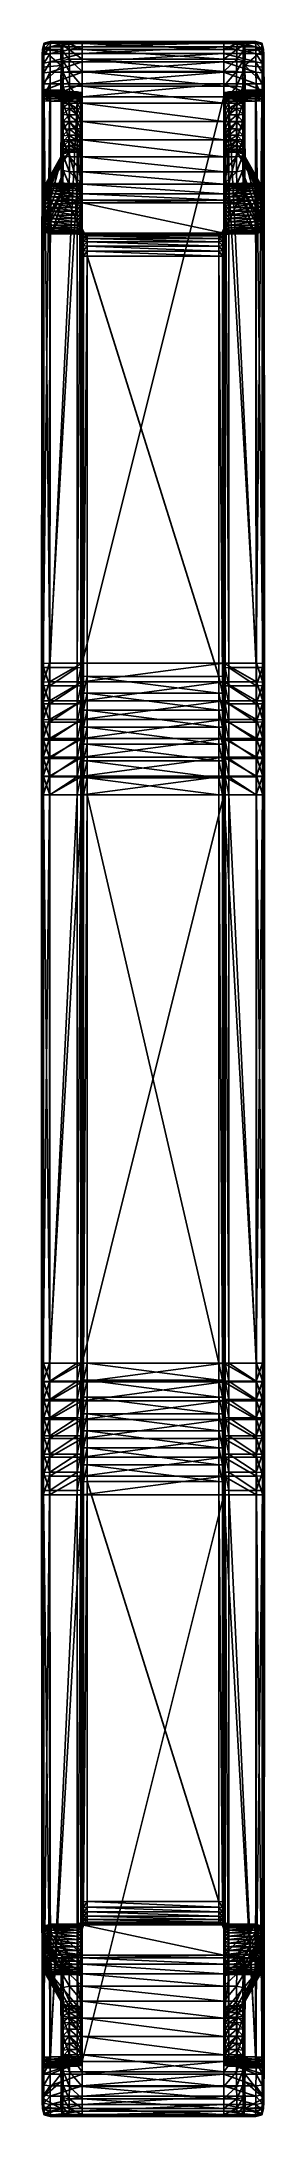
# Model space of a CAD drawing. Header units: metres. Extents: x -3624 to -92, y -1406 to 909.
# Drawn here: x -693.3 to -649, y 497.5 to 909.5 of the extents above.
import ezdxf

# ---------------------------------------------------------------- set-up
doc = ezdxf.new("R2010")
doc.units = ezdxf.units.M

msp = doc.modelspace()

# ---------------------------------------------------------------- linework, layer by layer
for points in [[(-693.1, 907.86, 366.57), (-693.14, 906.91, 370.98), (-693.18, 904.35, 374.43)], [(-689.4, 904.72, -10.97), (-693.1, 907.86, 366.57), (-693.18, 904.35, 374.43)], [(-693.14, 906.91, 370.98), (-693.16, 905.81, 372.84), (-693.18, 904.35, 374.43)], [(-693.18, 904.35, 374.43), (-693.16, 905.81, 372.84), (-692.82, 906.81, 373.59)], [(-692.82, 906.81, 373.59), (-692.84, 905.18, 375.37), (-693.18, 904.35, 374.43)], [(-693.16, 905.81, 372.84), (-693.14, 906.91, 370.98), (-692.8, 908.05, 371.5)], [(-692.8, 908.05, 371.5), (-692.82, 906.81, 373.59), (-693.16, 905.81, 372.84)], [(-693.14, 906.91, 370.98), (-693.12, 907.6, 368.9), (-692.78, 908.83, 369.17)], [(-692.78, 908.83, 369.17), (-692.8, 908.05, 371.5), (-693.14, 906.91, 370.98)], [(-693.1, 907.86, 366.57), (-693.12, 907.6, 368.9), (-693.14, 906.91, 370.98)], [(-693.12, 907.6, 368.9), (-693.1, 907.86, 366.57), (-692.75, 909.11, 366.64)], [(-692.75, 909.11, 366.64), (-692.78, 908.83, 369.17), (-693.12, 907.6, 368.9)], [(-693.1, 907.86, 366.57), (-689.49, 907.86, -1.93), (-689.13, 909.11, -1.99)], [(-689.13, 909.11, -1.99), (-692.75, 909.11, 366.64), (-693.1, 907.86, 366.57)], [(-689.45, 907.47, -5.3), (-689.49, 907.86, -1.93), (-693.1, 907.86, 366.57)], [(-689.4, 904.72, -10.97), (-689.45, 907.47, -5.3), (-693.1, 907.86, 366.57)], [(-692.84, 905.18, 375.37), (-692.82, 906.81, 373.59), (-691.57, 907.1, 373.81)], [(-691.57, 907.1, 373.81), (-691.59, 905.42, 375.65), (-692.84, 905.18, 375.37)], [(-692.82, 906.81, 373.59), (-692.8, 908.05, 371.5), (-691.55, 908.37, 371.66)], [(-691.55, 908.37, 371.66), (-691.57, 907.1, 373.81), (-692.82, 906.81, 373.59)], [(-692.8, 908.05, 371.5), (-692.78, 908.83, 369.17), (-691.53, 909.18, 369.26)], [(-691.53, 909.18, 369.26), (-691.55, 908.37, 371.66), (-692.8, 908.05, 371.5)], [(-692.78, 908.83, 369.17), (-692.75, 909.11, 366.64), (-691.5, 909.46, 366.67)], [(-691.5, 909.46, 366.67), (-691.53, 909.18, 369.26), (-692.78, 908.83, 369.17)], [(-692.75, 909.11, 366.64), (-689.13, 909.11, -1.99), (-687.88, 909.46, -2)], [(-687.88, 909.46, -2), (-691.5, 909.46, 366.67), (-692.75, 909.11, 366.64)], [(-685.23, 907.1, 373.81), (-685.23, 905.42, 375.65), (-691.59, 905.42, 375.65)], [(-691.59, 905.42, 375.65), (-691.57, 907.1, 373.81), (-685.23, 907.1, 373.81)], [(-685.23, 908.37, 371.66), (-685.23, 907.1, 373.81), (-691.57, 907.1, 373.81)], [(-691.57, 907.1, 373.81), (-691.55, 908.37, 371.66), (-685.23, 908.37, 371.66)], [(-685.23, 909.18, 369.26), (-685.23, 908.37, 371.66), (-691.55, 908.37, 371.66)], [(-691.55, 908.37, 371.66), (-691.53, 909.18, 369.26), (-685.23, 909.18, 369.26)], [(-685.23, 909.46, 366.67), (-685.23, 909.18, 369.26), (-691.53, 909.18, 369.26)], [(-691.53, 909.18, 369.26), (-691.5, 909.46, 366.67), (-685.23, 909.46, 366.67)], [(-685.23, 909.46, -2), (-685.23, 909.46, 366.67), (-691.5, 909.46, 366.67)], [(-691.5, 909.46, 366.67), (-687.88, 909.46, -2), (-685.23, 909.46, -2)], [(-689.1, 908.7, -5.58), (-689.13, 909.11, -1.99), (-689.49, 907.86, -1.93)], [(-689.49, 907.86, -1.93), (-689.45, 907.47, -5.3), (-689.1, 908.7, -5.58)], [(-689.07, 907.53, -8.86), (-689.1, 908.7, -5.58), (-689.45, 907.47, -5.3)], [(-689.45, 907.47, -5.3), (-689.42, 906.4, -8.31), (-689.07, 907.53, -8.86)], [(-689.4, 904.72, -10.97), (-689.42, 906.4, -8.31), (-689.45, 907.47, -5.3)], [(-689.04, 905.7, -11.75), (-689.07, 907.53, -8.86), (-689.42, 906.4, -8.31)], [(-689.42, 906.4, -8.31), (-689.4, 904.72, -10.97), (-689.04, 905.7, -11.75)], [(-687.85, 909.04, -5.65), (-687.88, 909.46, -2), (-689.13, 909.11, -1.99)], [(-689.13, 909.11, -1.99), (-689.1, 908.7, -5.58), (-687.85, 909.04, -5.65)], [(-687.82, 907.85, -9), (-687.85, 909.04, -5.65), (-689.1, 908.7, -5.58)], [(-689.1, 908.7, -5.58), (-689.07, 907.53, -8.86), (-687.82, 907.85, -9)], [(-687.79, 905.98, -11.96), (-687.82, 907.85, -9), (-689.07, 907.53, -8.86)], [(-689.07, 907.53, -8.86), (-689.04, 905.7, -11.75), (-687.79, 905.98, -11.96)], [(-685.23, 909.04, -5.65), (-685.23, 909.46, -2), (-687.88, 909.46, -2)], [(-687.88, 909.46, -2), (-687.85, 909.04, -5.65), (-685.23, 909.04, -5.65)], [(-685.23, 907.85, -9), (-685.23, 909.04, -5.65), (-687.85, 909.04, -5.65)], [(-687.85, 909.04, -5.65), (-687.82, 907.85, -9), (-685.23, 907.85, -9)], [(-685.23, 905.98, -11.96), (-685.23, 907.85, -9), (-687.82, 907.85, -9)], [(-687.82, 907.85, -9), (-687.79, 905.98, -11.96), (-685.23, 905.98, -11.96)], [(-657.05, 909.46, 366.67), (-657.05, 909.18, 369.26), (-685.23, 909.18, 369.26)], [(-685.23, 909.18, 369.26), (-685.23, 909.46, 366.67), (-657.05, 909.46, 366.67)], [(-657.05, 909.46, -2), (-657.05, 909.46, 366.67), (-685.23, 909.46, 366.67)], [(-685.23, 909.46, 366.67), (-685.23, 909.46, -2), (-657.05, 909.46, -2)], [(-657.05, 909.04, -5.65), (-657.05, 909.46, -2), (-685.23, 909.46, -2)], [(-685.23, 909.46, -2), (-685.23, 909.04, -5.65), (-657.05, 909.04, -5.65)], [(-657.05, 909.18, 369.26), (-657.05, 908.37, 371.66), (-685.23, 908.37, 371.66)], [(-685.23, 908.37, 371.66), (-685.23, 909.18, 369.26), (-657.05, 909.18, 369.26)], [(-657.05, 907.85, -9), (-657.05, 909.04, -5.65), (-685.23, 909.04, -5.65)], [(-685.23, 909.04, -5.65), (-685.23, 907.85, -9), (-657.05, 907.85, -9)], [(-657.05, 908.37, 371.66), (-657.05, 907.1, 373.81), (-685.23, 907.1, 373.81)], [(-685.23, 907.1, 373.81), (-685.23, 908.37, 371.66), (-657.05, 908.37, 371.66)], [(-657.05, 905.98, -11.96), (-657.05, 907.85, -9), (-685.23, 907.85, -9)], [(-685.23, 907.85, -9), (-685.23, 905.98, -11.96), (-657.05, 905.98, -11.96)], [(-657.05, 907.1, 373.81), (-657.05, 905.42, 375.65), (-685.23, 905.42, 375.65)], [(-685.23, 905.42, 375.65), (-685.23, 907.1, 373.81), (-657.05, 907.1, 373.81)], [(-657.05, 909.46, 366.67), (-650.77, 909.46, 366.67), (-650.74, 909.18, 369.26)], [(-650.74, 909.18, 369.26), (-657.05, 909.18, 369.26), (-657.05, 909.46, 366.67)], [(-657.05, 909.46, -2), (-654.39, 909.46, -2), (-650.77, 909.46, 366.67)], [(-650.77, 909.46, 366.67), (-657.05, 909.46, 366.67), (-657.05, 909.46, -2)], [(-657.05, 909.04, -5.65), (-654.42, 909.04, -5.65), (-654.39, 909.46, -2)], [(-654.39, 909.46, -2), (-657.05, 909.46, -2), (-657.05, 909.04, -5.65)], [(-657.05, 909.18, 369.26), (-650.74, 909.18, 369.26), (-650.72, 908.37, 371.66)], [(-650.72, 908.37, 371.66), (-657.05, 908.37, 371.66), (-657.05, 909.18, 369.26)], [(-657.05, 907.85, -9), (-654.46, 907.85, -9), (-654.42, 909.04, -5.65)], [(-654.42, 909.04, -5.65), (-657.05, 909.04, -5.65), (-657.05, 907.85, -9)], [(-657.05, 908.37, 371.66), (-650.72, 908.37, 371.66), (-650.7, 907.1, 373.81)], [(-650.7, 907.1, 373.81), (-657.05, 907.1, 373.81), (-657.05, 908.37, 371.66)], [(-657.05, 905.98, -11.96), (-654.49, 905.98, -11.96), (-654.46, 907.85, -9)], [(-654.46, 907.85, -9), (-657.05, 907.85, -9), (-657.05, 905.98, -11.96)], [(-657.05, 907.1, 373.81), (-650.7, 907.1, 373.81), (-650.68, 905.42, 375.65)], [(-650.68, 905.42, 375.65), (-657.05, 905.42, 375.65), (-657.05, 907.1, 373.81)], [(-653.21, 907.53, -8.86), (-654.46, 907.85, -9), (-654.49, 905.98, -11.96)], [(-654.49, 905.98, -11.96), (-653.23, 905.7, -11.75), (-653.21, 907.53, -8.86)], [(-653.17, 908.7, -5.58), (-654.42, 909.04, -5.65), (-654.46, 907.85, -9)], [(-654.46, 907.85, -9), (-653.21, 907.53, -8.86), (-653.17, 908.7, -5.58)], [(-653.14, 909.11, -1.99), (-654.39, 909.46, -2), (-654.42, 909.04, -5.65)], [(-654.42, 909.04, -5.65), (-653.17, 908.7, -5.58), (-653.14, 909.11, -1.99)], [(-649.52, 909.11, 366.64), (-650.77, 909.46, 366.67), (-654.39, 909.46, -2)], [(-654.39, 909.46, -2), (-653.14, 909.11, -1.99), (-649.52, 909.11, 366.64)], [(-652.85, 906.4, -8.31), (-653.21, 907.53, -8.86), (-653.23, 905.7, -11.75)], [(-653.23, 905.7, -11.75), (-652.88, 904.72, -10.97), (-652.85, 906.4, -8.31)], [(-652.82, 907.47, -5.3), (-653.17, 908.7, -5.58), (-653.21, 907.53, -8.86)], [(-653.21, 907.53, -8.86), (-652.85, 906.4, -8.31), (-652.82, 907.47, -5.3)], [(-652.79, 907.86, -1.93), (-653.14, 909.11, -1.99), (-653.17, 908.7, -5.58)], [(-653.17, 908.7, -5.58), (-652.82, 907.47, -5.3), (-652.79, 907.86, -1.93)], [(-649.17, 907.86, 366.57), (-649.52, 909.11, 366.64), (-653.14, 909.11, -1.99)], [(-653.14, 909.11, -1.99), (-652.79, 907.86, -1.93), (-649.17, 907.86, 366.57)], [(-649.17, 907.86, 366.57), (-652.82, 907.47, -5.3), (-652.88, 904.72, -10.97)], [(-649.09, 904.35, 374.43), (-649.17, 907.86, 366.57), (-652.88, 904.72, -10.97)], [(-652.82, 907.47, -5.3), (-652.85, 906.4, -8.31), (-652.88, 904.72, -10.97)], [(-649.17, 907.86, 366.57), (-652.79, 907.86, -1.93), (-652.82, 907.47, -5.3)], [(-649.5, 908.83, 369.17), (-650.74, 909.18, 369.26), (-650.77, 909.46, 366.67)], [(-650.77, 909.46, 366.67), (-649.52, 909.11, 366.64), (-649.5, 908.83, 369.17)], [(-649.47, 908.05, 371.5), (-650.72, 908.37, 371.66), (-650.74, 909.18, 369.26)], [(-650.74, 909.18, 369.26), (-649.5, 908.83, 369.17), (-649.47, 908.05, 371.5)], [(-649.45, 906.81, 373.59), (-650.7, 907.1, 373.81), (-650.72, 908.37, 371.66)], [(-650.72, 908.37, 371.66), (-649.47, 908.05, 371.5), (-649.45, 906.81, 373.59)], [(-649.43, 905.18, 375.37), (-650.68, 905.42, 375.65), (-650.7, 907.1, 373.81)], [(-650.7, 907.1, 373.81), (-649.45, 906.81, 373.59), (-649.43, 905.18, 375.37)], [(-649.15, 907.6, 368.9), (-649.5, 908.83, 369.17), (-649.52, 909.11, 366.64)], [(-649.52, 909.11, 366.64), (-649.17, 907.86, 366.57), (-649.15, 907.6, 368.9)], [(-649.13, 906.91, 370.98), (-649.47, 908.05, 371.5), (-649.5, 908.83, 369.17)], [(-649.5, 908.83, 369.17), (-649.15, 907.6, 368.9), (-649.13, 906.91, 370.98)], [(-649.11, 905.81, 372.84), (-649.45, 906.81, 373.59), (-649.47, 908.05, 371.5)], [(-649.47, 908.05, 371.5), (-649.13, 906.91, 370.98), (-649.11, 905.81, 372.84)], [(-649.09, 904.35, 374.43), (-649.43, 905.18, 375.37), (-649.45, 906.81, 373.59)], [(-649.45, 906.81, 373.59), (-649.11, 905.81, 372.84), (-649.09, 904.35, 374.43)], [(-649.13, 906.91, 370.98), (-649.15, 907.6, 368.9), (-649.17, 907.86, 366.57)], [(-649.09, 904.35, 374.43), (-649.13, 906.91, 370.98), (-649.17, 907.86, 366.57)], [(-649.09, 904.35, 374.43), (-649.11, 905.81, 372.84), (-649.13, 906.91, 370.98)], [(-693.18, 904.35, 374.43), (-693.3, 785.9, 386.85), (-693.31, 771.04, 387.78)], [(-693.18, 904.35, 374.43), (-693.31, 771.04, 387.78), (-693.24, 774.42, 380.83)], [(-693.18, 904.35, 374.43), (-693.2, 900.58, 376.57), (-693.3, 785.9, 386.85)], [(-693.18, 904.35, 374.43), (-693.24, 774.42, 380.83), (-693.24, 778.05, 380.62)], [(-693.18, 904.35, 374.43), (-693.24, 778.05, 380.62), (-693.24, 781.68, 380.37)], [(-693.18, 904.35, 374.43), (-693.24, 781.68, 380.37), (-693.23, 785.3, 380.08)], [(-693.18, 904.35, 374.43), (-693.23, 785.3, 380.08), (-693.14, 897.86, 370.23)], [(-693.18, 904.35, 374.43), (-693.19, 902.59, 375.69), (-693.2, 900.58, 376.57)], [(-693.2, 900.58, 376.57), (-693.19, 902.59, 375.69), (-692.85, 903.21, 376.79)], [(-692.85, 903.21, 376.79), (-692.86, 900.96, 377.77), (-693.2, 900.58, 376.57)], [(-693.19, 902.59, 375.69), (-693.18, 904.35, 374.43), (-692.84, 905.18, 375.37)], [(-692.84, 905.18, 375.37), (-692.85, 903.21, 376.79), (-693.19, 902.59, 375.69)], [(-689.4, 904.72, -10.97), (-693.18, 904.35, 374.43), (-693.1, 901.06, 366.74)], [(-693.18, 904.35, 374.43), (-693.14, 897.86, 370.23), (-693.14, 898.54, 370.1)], [(-693.18, 904.35, 374.43), (-693.14, 898.54, 370.1), (-693.13, 899.24, 369.79)], [(-693.18, 904.35, 374.43), (-693.13, 899.24, 369.79), (-693.13, 899.85, 369.35)], [(-693.18, 904.35, 374.43), (-693.13, 899.85, 369.35), (-693.12, 900.36, 368.8)], [(-693.18, 904.35, 374.43), (-693.12, 900.36, 368.8), (-693.12, 900.74, 368.16)], [(-693.18, 904.35, 374.43), (-693.12, 900.74, 368.16), (-693.11, 900.98, 367.43)], [(-693.18, 904.35, 374.43), (-693.11, 900.98, 367.43), (-693.1, 901.06, 366.74)], [(-689.4, 904.72, -10.97), (-693.1, 901.06, 366.74), (-689.48, 901.06, -2.11)], [(-692.86, 900.96, 377.77), (-692.85, 903.21, 376.79), (-691.6, 903.38, 377.1)], [(-691.6, 903.38, 377.1), (-691.61, 901.06, 378.12), (-692.86, 900.96, 377.77)], [(-692.85, 903.21, 376.79), (-692.84, 905.18, 375.37), (-691.59, 905.42, 375.65)], [(-691.59, 905.42, 375.65), (-691.6, 903.38, 377.1), (-692.85, 903.21, 376.79)], [(-685.23, 903.38, 377.1), (-685.23, 901.06, 378.12), (-691.61, 901.06, 378.12)], [(-691.61, 901.06, 378.12), (-691.6, 903.38, 377.1), (-685.23, 903.38, 377.1)], [(-685.23, 905.42, 375.65), (-685.23, 903.38, 377.1), (-691.6, 903.38, 377.1)], [(-691.6, 903.38, 377.1), (-691.59, 905.42, 375.65), (-685.23, 905.42, 375.65)], [(-689.4, 904.72, -10.97), (-689.48, 901.06, -2.11), (-689.47, 900.87, -3.75)], [(-689.4, 904.72, -10.97), (-689.47, 900.87, -3.75), (-689.45, 900.3, -5.34)], [(-689.4, 904.72, -10.97), (-689.45, 900.3, -5.34), (-689.44, 899.41, -6.75)], [(-689.4, 904.72, -10.97), (-689.44, 899.41, -6.75), (-689.43, 898.25, -7.93)], [(-689.4, 904.72, -10.97), (-689.43, 898.25, -7.93), (-689.42, 896.85, -8.83)], [(-689.4, 904.72, -10.97), (-689.42, 896.85, -8.83), (-689.41, 895.25, -9.41)], [(-689.39, 882.36, -11.17), (-689.4, 904.72, -10.97), (-689.41, 895.25, -9.41)], [(-689.01, 903.3, -14.17), (-689.04, 905.7, -11.75), (-689.4, 904.72, -10.97)], [(-689.4, 904.72, -10.97), (-689.37, 902.51, -13.2), (-689.01, 903.3, -14.17)], [(-689.36, 899.86, -14.9), (-689.37, 902.51, -13.2), (-689.4, 904.72, -10.97)], [(-689.34, 893.58, -16.41), (-689.36, 899.86, -14.9), (-689.4, 904.72, -10.97)], [(-689.39, 882.36, -11.17), (-689.34, 893.58, -16.41), (-689.4, 904.72, -10.97)], [(-689, 900.42, -16.03), (-689.01, 903.3, -14.17), (-689.37, 902.51, -13.2)], [(-689.37, 902.51, -13.2), (-689.36, 899.86, -14.9), (-689, 900.42, -16.03)], [(-687.76, 903.52, -14.43), (-687.79, 905.98, -11.96), (-689.04, 905.7, -11.75)], [(-689.04, 905.7, -11.75), (-689.01, 903.3, -14.17), (-687.76, 903.52, -14.43)], [(-687.74, 900.58, -16.33), (-687.76, 903.52, -14.43), (-689.01, 903.3, -14.17)], [(-689.01, 903.3, -14.17), (-689, 900.42, -16.03), (-687.74, 900.58, -16.33)], [(-685.23, 903.52, -14.43), (-685.23, 905.98, -11.96), (-687.79, 905.98, -11.96)], [(-687.79, 905.98, -11.96), (-687.76, 903.52, -14.43), (-685.23, 903.52, -14.43)], [(-685.23, 900.58, -16.33), (-685.23, 903.52, -14.43), (-687.76, 903.52, -14.43)], [(-687.76, 903.52, -14.43), (-687.74, 900.58, -16.33), (-685.23, 900.58, -16.33)], [(-657.05, 903.52, -14.43), (-657.05, 905.98, -11.96), (-685.23, 905.98, -11.96)], [(-685.23, 905.98, -11.96), (-685.23, 903.52, -14.43), (-657.05, 903.52, -14.43)], [(-657.05, 905.42, 375.65), (-657.05, 903.38, 377.1), (-685.23, 903.38, 377.1)], [(-685.23, 903.38, 377.1), (-685.23, 905.42, 375.65), (-657.05, 905.42, 375.65)], [(-657.05, 900.58, -16.33), (-657.05, 903.52, -14.43), (-685.23, 903.52, -14.43)], [(-685.23, 903.52, -14.43), (-685.23, 900.58, -16.33), (-657.05, 900.58, -16.33)], [(-657.05, 903.38, 377.1), (-657.05, 901.06, 378.12), (-685.23, 901.06, 378.12)], [(-685.23, 901.06, 378.12), (-685.23, 903.38, 377.1), (-657.05, 903.38, 377.1)], [(-657.05, 903.52, -14.43), (-654.51, 903.52, -14.43), (-654.49, 905.98, -11.96)], [(-654.49, 905.98, -11.96), (-657.05, 905.98, -11.96), (-657.05, 903.52, -14.43)], [(-657.05, 905.42, 375.65), (-650.68, 905.42, 375.65), (-650.67, 903.38, 377.1)], [(-650.67, 903.38, 377.1), (-657.05, 903.38, 377.1), (-657.05, 905.42, 375.65)], [(-657.05, 900.58, -16.33), (-654.53, 900.58, -16.33), (-654.51, 903.52, -14.43)], [(-654.51, 903.52, -14.43), (-657.05, 903.52, -14.43), (-657.05, 900.58, -16.33)], [(-657.05, 903.38, 377.1), (-650.67, 903.38, 377.1), (-650.66, 901.06, 378.12)], [(-650.66, 901.06, 378.12), (-657.05, 901.06, 378.12), (-657.05, 903.38, 377.1)], [(-653.26, 903.3, -14.17), (-654.51, 903.52, -14.43), (-654.53, 900.58, -16.33)], [(-654.53, 900.58, -16.33), (-653.28, 900.42, -16.03), (-653.26, 903.3, -14.17)], [(-653.23, 905.7, -11.75), (-654.49, 905.98, -11.96), (-654.51, 903.52, -14.43)], [(-654.51, 903.52, -14.43), (-653.26, 903.3, -14.17), (-653.23, 905.7, -11.75)], [(-652.9, 902.51, -13.2), (-653.26, 903.3, -14.17), (-653.28, 900.42, -16.03)], [(-653.28, 900.42, -16.03), (-652.91, 899.86, -14.9), (-652.9, 902.51, -13.2)], [(-652.88, 904.72, -10.97), (-653.23, 905.7, -11.75), (-653.26, 903.3, -14.17)], [(-653.26, 903.3, -14.17), (-652.9, 902.51, -13.2), (-652.88, 904.72, -10.97)], [(-652.88, 904.72, -10.97), (-652.91, 899.86, -14.9), (-652.93, 893.58, -16.41)], [(-652.88, 904.72, -10.97), (-652.93, 893.58, -16.41), (-652.88, 882.36, -11.17)], [(-652.88, 904.72, -10.97), (-652.9, 902.51, -13.2), (-652.91, 899.86, -14.9)], [(-649.17, 901.06, 366.74), (-649.09, 904.35, 374.43), (-652.88, 904.72, -10.97)], [(-652.79, 901.06, -2.11), (-649.17, 901.06, 366.74), (-652.88, 904.72, -10.97)], [(-652.81, 900.87, -3.75), (-652.79, 901.06, -2.11), (-652.88, 904.72, -10.97)], [(-652.82, 900.3, -5.34), (-652.81, 900.87, -3.75), (-652.88, 904.72, -10.97)], [(-652.83, 899.41, -6.75), (-652.82, 900.3, -5.34), (-652.88, 904.72, -10.97)], [(-652.85, 898.25, -7.93), (-652.83, 899.41, -6.75), (-652.88, 904.72, -10.97)], [(-652.86, 896.85, -8.83), (-652.85, 898.25, -7.93), (-652.88, 904.72, -10.97)], [(-652.86, 895.25, -9.41), (-652.86, 896.85, -8.83), (-652.88, 904.72, -10.97)], [(-652.86, 895.25, -9.41), (-652.88, 904.72, -10.97), (-652.88, 882.36, -11.17)], [(-649.42, 903.21, 376.79), (-650.67, 903.38, 377.1), (-650.68, 905.42, 375.65)], [(-650.68, 905.42, 375.65), (-649.43, 905.18, 375.37), (-649.42, 903.21, 376.79)], [(-649.41, 900.96, 377.77), (-650.66, 901.06, 378.12), (-650.67, 903.38, 377.1)], [(-650.67, 903.38, 377.1), (-649.42, 903.21, 376.79), (-649.41, 900.96, 377.77)], [(-649.08, 902.59, 375.69), (-649.42, 903.21, 376.79), (-649.43, 905.18, 375.37)], [(-649.43, 905.18, 375.37), (-649.09, 904.35, 374.43), (-649.08, 902.59, 375.69)], [(-649.07, 900.58, 376.57), (-649.41, 900.96, 377.77), (-649.42, 903.21, 376.79)], [(-649.42, 903.21, 376.79), (-649.08, 902.59, 375.69), (-649.07, 900.58, 376.57)], [(-649.17, 901.06, 366.74), (-649.16, 900.98, 367.43), (-649.09, 904.35, 374.43)], [(-649.16, 900.74, 368.16), (-649.15, 900.36, 368.8), (-649.09, 904.35, 374.43)], [(-649.16, 900.98, 367.43), (-649.16, 900.74, 368.16), (-649.09, 904.35, 374.43)], [(-649.15, 900.36, 368.8), (-649.14, 899.85, 369.35), (-649.09, 904.35, 374.43)], [(-649.14, 897.86, 370.23), (-649.04, 785.3, 380.08), (-649.09, 904.35, 374.43)], [(-649.14, 898.54, 370.1), (-649.14, 897.86, 370.23), (-649.09, 904.35, 374.43)], [(-649.14, 899.24, 369.79), (-649.14, 898.54, 370.1), (-649.09, 904.35, 374.43)], [(-649.14, 899.85, 369.35), (-649.14, 899.24, 369.79), (-649.09, 904.35, 374.43)], [(-649.07, 900.58, 376.57), (-649.08, 902.59, 375.69), (-649.09, 904.35, 374.43)], [(-648.97, 785.9, 386.85), (-649.07, 900.58, 376.57), (-649.09, 904.35, 374.43)], [(-648.96, 771.04, 387.78), (-648.97, 785.9, 386.85), (-649.09, 904.35, 374.43)], [(-649.03, 774.42, 380.83), (-648.96, 771.04, 387.78), (-649.09, 904.35, 374.43)], [(-649.03, 778.05, 380.62), (-649.03, 774.42, 380.83), (-649.09, 904.35, 374.43)], [(-649.04, 781.68, 380.37), (-649.03, 778.05, 380.62), (-649.09, 904.35, 374.43)], [(-649.04, 785.3, 380.08), (-649.04, 781.68, 380.37), (-649.09, 904.35, 374.43)], [(-693.2, 900.58, 376.57), (-693.2, 898.28, 377.02), (-693.3, 785.9, 386.85)], [(-693.3, 785.9, 386.85), (-693.2, 898.28, 377.02), (-692.87, 898.45, 378.26)], [(-692.87, 898.45, 378.26), (-692.96, 786, 388.1), (-693.3, 785.9, 386.85)], [(-693.2, 898.28, 377.02), (-693.2, 900.58, 376.57), (-692.86, 900.96, 377.77)], [(-692.86, 900.96, 377.77), (-692.87, 898.45, 378.26), (-693.2, 898.28, 377.02)], [(-693.13, 899.24, 369.79), (-693.14, 898.54, 370.1), (-692.77, 898.16, 368.9)], [(-693.14, 898.54, 370.1), (-693.14, 897.86, 370.23), (-692.77, 897.68, 369)], [(-692.77, 897.68, 369), (-692.77, 898.16, 368.9), (-693.14, 898.54, 370.1)], [(-693.12, 900.36, 368.8), (-693.13, 899.85, 369.35), (-692.77, 899.02, 368.42)], [(-693.13, 899.85, 369.35), (-693.13, 899.24, 369.79), (-692.77, 898.62, 368.7)], [(-692.77, 898.62, 368.7), (-692.77, 899.02, 368.42), (-693.13, 899.85, 369.35)], [(-692.77, 898.16, 368.9), (-692.77, 898.62, 368.7), (-693.13, 899.24, 369.79)], [(-693.11, 900.98, 367.43), (-693.12, 900.74, 368.16), (-692.76, 899.6, 367.64)], [(-693.12, 900.74, 368.16), (-693.12, 900.36, 368.8), (-692.77, 899.35, 368.06)], [(-692.77, 899.35, 368.06), (-692.76, 899.6, 367.64), (-693.12, 900.74, 368.16)], [(-692.77, 899.02, 368.42), (-692.77, 899.35, 368.06), (-693.12, 900.36, 368.8)], [(-693.1, 901.06, 366.74), (-693.11, 900.98, 367.43), (-692.76, 899.76, 367.16)], [(-692.76, 899.6, 367.64), (-692.76, 899.76, 367.16), (-693.11, 900.98, 367.43)], [(-692.76, 899.76, 367.16), (-692.75, 899.81, 366.68), (-693.1, 901.06, 366.74)], [(-689.48, 901.06, -2.11), (-693.1, 901.06, 366.74), (-692.75, 899.81, 366.68)], [(-692.96, 786, 388.1), (-692.87, 898.45, 378.26), (-691.62, 898.5, 378.62)], [(-691.62, 898.5, 378.62), (-691.72, 786.03, 388.46), (-692.96, 786, 388.1)], [(-692.87, 898.45, 378.26), (-692.86, 900.96, 377.77), (-691.61, 901.06, 378.12)], [(-691.61, 901.06, 378.12), (-691.62, 898.5, 378.62), (-692.87, 898.45, 378.26)], [(-692.76, 899.6, 367.64), (-692.77, 899.35, 368.06), (-691.51, 899.06, 367.86)], [(-692.77, 899.35, 368.06), (-692.77, 899.02, 368.42), (-691.52, 898.78, 368.17)], [(-691.52, 898.78, 368.17), (-691.51, 899.06, 367.86), (-692.77, 899.35, 368.06)], [(-692.77, 899.02, 368.42), (-692.77, 898.62, 368.7), (-691.52, 898.45, 368.41)], [(-691.52, 898.45, 368.41), (-691.52, 898.78, 368.17), (-692.77, 899.02, 368.42)], [(-692.77, 898.62, 368.7), (-692.77, 898.16, 368.9), (-691.52, 898.06, 368.58)], [(-691.52, 898.06, 368.58), (-691.52, 898.45, 368.41), (-692.77, 898.62, 368.7)], [(-692.77, 898.16, 368.9), (-692.77, 897.68, 369), (-691.52, 897.63, 368.66)], [(-691.52, 897.63, 368.66), (-691.52, 898.06, 368.58), (-692.77, 898.16, 368.9)], [(-692.75, 899.81, 366.68), (-692.76, 899.76, 367.16), (-691.51, 899.41, 367.1)], [(-692.76, 899.76, 367.16), (-692.76, 899.6, 367.64), (-691.51, 899.28, 367.5)], [(-691.51, 899.28, 367.5), (-691.51, 899.41, 367.1), (-692.76, 899.76, 367.16)], [(-691.51, 899.06, 367.86), (-691.51, 899.28, 367.5), (-692.76, 899.6, 367.64)], [(-692.75, 899.81, 366.68), (-689.13, 899.81, -2.03), (-689.48, 901.06, -2.11)], [(-691.51, 899.41, 367.1), (-691.5, 899.46, 366.67), (-692.75, 899.81, 366.68)], [(-689.13, 899.81, -2.03), (-692.75, 899.81, 366.68), (-691.5, 899.46, 366.67)], [(-685.23, 898.5, 378.62), (-685.23, 786.03, 388.46), (-691.72, 786.03, 388.46)], [(-691.72, 786.03, 388.46), (-691.62, 898.5, 378.62), (-685.23, 898.5, 378.62)], [(-685.23, 901.06, 378.12), (-685.23, 898.5, 378.62), (-691.62, 898.5, 378.62)], [(-691.62, 898.5, 378.62), (-691.61, 901.06, 378.12), (-685.23, 901.06, 378.12)], [(-691.52, 898.78, 368.17), (-686.23, 898.78, 368.17), (-686.23, 899.06, 367.86)], [(-686.23, 899.06, 367.86), (-691.51, 899.06, 367.86), (-691.52, 898.78, 368.17)], [(-691.52, 898.45, 368.41), (-686.23, 898.45, 368.41), (-686.23, 898.78, 368.17)], [(-686.23, 898.78, 368.17), (-691.52, 898.78, 368.17), (-691.52, 898.45, 368.41)], [(-691.52, 898.06, 368.58), (-686.23, 898.06, 368.58), (-686.23, 898.45, 368.41)], [(-686.23, 898.45, 368.41), (-691.52, 898.45, 368.41), (-691.52, 898.06, 368.58)], [(-691.52, 897.63, 368.66), (-686.23, 897.63, 368.66), (-686.23, 898.06, 368.58)], [(-686.23, 898.06, 368.58), (-691.52, 898.06, 368.58), (-691.52, 897.63, 368.66)], [(-691.51, 899.41, 367.1), (-686.23, 899.41, 367.1), (-686.23, 899.46, 366.67)], [(-686.23, 899.46, 366.67), (-691.5, 899.46, 366.67), (-691.51, 899.41, 367.1)], [(-691.51, 899.28, 367.5), (-686.23, 899.28, 367.5), (-686.23, 899.41, 367.1)], [(-686.23, 899.41, 367.1), (-691.51, 899.41, 367.1), (-691.51, 899.28, 367.5)], [(-691.51, 899.06, 367.86), (-686.23, 899.06, 367.86), (-686.23, 899.28, 367.5)], [(-686.23, 899.28, 367.5), (-691.51, 899.28, 367.5), (-691.51, 899.06, 367.86)], [(-691.5, 899.46, 366.67), (-687.88, 899.46, -2), (-689.13, 899.81, -2.03)], [(-691.5, 899.46, 366.67), (-686.23, 899.46, 366.67), (-686.23, 899.46, -2)], [(-686.23, 899.46, -2), (-687.88, 899.46, -2), (-691.5, 899.46, 366.67)], [(-689.47, 900.87, -3.75), (-689.48, 901.06, -2.11), (-689.13, 899.81, -2.03)], [(-689.13, 899.81, -2.03), (-689.12, 899.64, -3.46), (-689.47, 900.87, -3.75)], [(-689.45, 900.3, -5.34), (-689.47, 900.87, -3.75), (-689.12, 899.64, -3.46)], [(-689.12, 899.64, -3.46), (-689.11, 899.17, -4.79), (-689.45, 900.3, -5.34)], [(-689.44, 899.41, -6.75), (-689.45, 900.3, -5.34), (-689.11, 899.17, -4.79)], [(-689.11, 899.17, -4.79), (-689.1, 898.43, -5.97), (-689.44, 899.41, -6.75)], [(-689.43, 898.25, -7.93), (-689.44, 899.41, -6.75), (-689.1, 898.43, -5.97)], [(-689.1, 898.43, -5.97), (-689.09, 897.45, -6.95), (-689.43, 898.25, -7.93)], [(-689.42, 896.85, -8.83), (-689.43, 898.25, -7.93), (-689.09, 897.45, -6.95)], [(-688.98, 897.16, -17.22), (-689, 900.42, -16.03), (-689.36, 899.86, -14.9)], [(-689.36, 899.86, -14.9), (-689.35, 896.86, -16), (-688.98, 897.16, -17.22)], [(-689.34, 893.58, -16.41), (-689.35, 896.86, -16), (-689.36, 899.86, -14.9)], [(-689.12, 899.64, -3.46), (-689.13, 899.81, -2.03), (-687.88, 899.46, -2)], [(-687.88, 899.46, -2), (-687.87, 899.3, -3.37), (-689.12, 899.64, -3.46)], [(-689.11, 899.17, -4.79), (-689.12, 899.64, -3.46), (-687.87, 899.3, -3.37)], [(-687.87, 899.3, -3.37), (-687.86, 898.85, -4.62), (-689.11, 899.17, -4.79)], [(-689.1, 898.43, -5.97), (-689.11, 899.17, -4.79), (-687.86, 898.85, -4.62)], [(-687.86, 898.85, -4.62), (-687.85, 898.15, -5.73), (-689.1, 898.43, -5.97)], [(-689.09, 897.45, -6.95), (-689.1, 898.43, -5.97), (-687.85, 898.15, -5.73)], [(-687.85, 898.15, -5.73), (-687.84, 897.23, -6.66), (-689.09, 897.45, -6.95)], [(-687.73, 897.24, -17.55), (-687.74, 900.58, -16.33), (-689, 900.42, -16.03)], [(-689, 900.42, -16.03), (-688.98, 897.16, -17.22), (-687.73, 897.24, -17.55)], [(-687.88, 899.46, -2), (-686.23, 899.46, -2), (-686.23, 899.3, -3.37)], [(-686.23, 899.3, -3.37), (-687.87, 899.3, -3.37), (-687.88, 899.46, -2)], [(-687.87, 899.3, -3.37), (-686.23, 899.3, -3.37), (-686.23, 898.85, -4.62)], [(-686.23, 898.85, -4.62), (-687.86, 898.85, -4.62), (-687.87, 899.3, -3.37)], [(-687.86, 898.85, -4.62), (-686.23, 898.85, -4.62), (-686.23, 898.15, -5.73)], [(-686.23, 898.15, -5.73), (-687.85, 898.15, -5.73), (-687.86, 898.85, -4.62)], [(-687.85, 898.15, -5.73), (-686.23, 898.15, -5.73), (-686.23, 897.23, -6.66)], [(-686.23, 897.23, -6.66), (-687.84, 897.23, -6.66), (-687.85, 898.15, -5.73)], [(-685.23, 897.24, -17.55), (-685.23, 900.58, -16.33), (-687.74, 900.58, -16.33)], [(-687.74, 900.58, -16.33), (-687.73, 897.24, -17.55), (-685.23, 897.24, -17.55)], [(-685.48, 899.35, 366.66), (-686.23, 899.46, 366.67), (-686.23, 899.41, 367.1)], [(-686.23, 899.46, 366.67), (-685.48, 899.35, 366.66), (-685.48, 899.21, -1.99)], [(-685.48, 899.21, -1.99), (-686.23, 899.46, -2), (-686.23, 899.46, 366.67)], [(-686.23, 899.46, -2), (-685.48, 899.21, -1.99), (-685.48, 899.06, -3.31)], [(-685.48, 899.06, -3.31), (-686.23, 899.3, -3.37), (-686.23, 899.46, -2)], [(-685.48, 899.31, 367.08), (-686.23, 899.41, 367.1), (-686.23, 899.28, 367.5)], [(-686.23, 899.41, 367.1), (-685.48, 899.31, 367.08), (-685.48, 899.35, 366.66)], [(-686.23, 899.28, 367.5), (-685.48, 899.18, 367.46), (-685.48, 899.31, 367.08)], [(-686.23, 899.3, -3.37), (-685.48, 899.06, -3.31), (-685.48, 898.63, -4.51)], [(-685.48, 898.63, -4.51), (-686.23, 898.85, -4.62), (-686.23, 899.3, -3.37)], [(-685.48, 899.18, 367.46), (-686.23, 899.28, 367.5), (-686.23, 899.06, 367.86)], [(-686.23, 899.06, 367.86), (-685.48, 898.98, 367.8), (-685.48, 899.18, 367.46)], [(-685.48, 898.98, 367.8), (-686.23, 899.06, 367.86), (-686.23, 898.78, 368.17)], [(-686.23, 898.78, 368.17), (-685.48, 898.72, 368.09), (-685.48, 898.98, 367.8)], [(-686.23, 898.85, -4.62), (-685.48, 898.63, -4.51), (-685.48, 897.96, -5.58)], [(-685.48, 897.96, -5.58), (-686.23, 898.15, -5.73), (-686.23, 898.85, -4.62)], [(-685.48, 898.72, 368.09), (-686.23, 898.78, 368.17), (-686.23, 898.45, 368.41)], [(-686.23, 898.45, 368.41), (-685.48, 898.39, 368.32), (-685.48, 898.72, 368.09)], [(-685.48, 898.39, 368.32), (-686.23, 898.45, 368.41), (-686.23, 898.06, 368.58)], [(-686.23, 898.06, 368.58), (-685.48, 898.03, 368.48), (-685.48, 898.39, 368.32)], [(-686.23, 898.15, -5.73), (-685.48, 897.96, -5.58), (-685.48, 897.07, -6.47)], [(-685.48, 897.07, -6.47), (-686.23, 897.23, -6.66), (-686.23, 898.15, -5.73)], [(-685.48, 898.03, 368.48), (-686.23, 898.06, 368.58), (-686.23, 897.63, 368.66)], [(-685.23, 899.02, 366.65), (-685.48, 899.35, 366.66), (-685.48, 899.31, 367.08)], [(-685.48, 899.35, 366.66), (-685.23, 899.02, 366.65), (-685.23, 898.46, -1.94)], [(-685.23, 898.46, -1.94), (-685.48, 899.21, -1.99), (-685.48, 899.35, 366.66)], [(-685.23, 899, 367.01), (-685.48, 899.31, 367.08), (-685.48, 899.18, 367.46)], [(-685.48, 899.31, 367.08), (-685.23, 899, 367.01), (-685.23, 899.02, 366.65)], [(-685.48, 899.21, -1.99), (-685.23, 898.46, -1.94), (-685.23, 898.32, -3.14)], [(-685.23, 898.32, -3.14), (-685.48, 899.06, -3.31), (-685.48, 899.21, -1.99)], [(-685.23, 898.9, 367.33), (-685.48, 899.18, 367.46), (-685.48, 898.98, 367.8)], [(-685.48, 899.18, 367.46), (-685.23, 898.9, 367.33), (-685.23, 899, 367.01)], [(-685.48, 899.06, -3.31), (-685.23, 898.32, -3.14), (-685.23, 897.95, -4.18)], [(-685.23, 897.95, -4.18), (-685.48, 898.63, -4.51), (-685.48, 899.06, -3.31)], [(-685.23, 898.73, 367.61), (-685.48, 898.98, 367.8), (-685.48, 898.72, 368.09)], [(-685.48, 898.98, 367.8), (-685.23, 898.73, 367.61), (-685.23, 898.9, 367.33)], [(-685.48, 898.72, 368.09), (-685.23, 898.51, 367.86), (-685.23, 898.73, 367.61)], [(-685.23, 898.51, 367.86), (-685.48, 898.72, 368.09), (-685.48, 898.39, 368.32)], [(-685.48, 898.63, -4.51), (-685.23, 897.95, -4.18), (-685.23, 897.37, -5.11)], [(-685.23, 897.37, -5.11), (-685.48, 897.96, -5.58), (-685.48, 898.63, -4.51)], [(-685.48, 898.39, 368.32), (-685.23, 898.24, 368.05), (-685.23, 898.51, 367.86)], [(-685.23, 898.24, 368.05), (-685.48, 898.39, 368.32), (-685.48, 898.03, 368.48)], [(-685.48, 898.03, 368.48), (-685.23, 897.93, 368.17), (-685.23, 898.24, 368.05)], [(-657.05, 901.06, 378.12), (-657.05, 898.5, 378.62), (-685.23, 898.5, 378.62)], [(-685.23, 898.5, 378.62), (-685.23, 901.06, 378.12), (-657.05, 901.06, 378.12)], [(-657.05, 897.24, -17.55), (-657.05, 900.58, -16.33), (-685.23, 900.58, -16.33)], [(-685.23, 900.58, -16.33), (-685.23, 897.24, -17.55), (-657.05, 897.24, -17.55)], [(-685.23, 898.32, -3.14), (-685.23, 898.46, -1.94), (-685.23, 899.02, 366.65)], [(-685.23, 897.37, -5.11), (-685.23, 898.32, -3.14), (-685.23, 899.02, 366.65)], [(-685.23, 893.5, -6.99), (-685.23, 897.37, -5.11), (-685.23, 899.02, 366.65)], [(-685.23, 882.01, 353.71), (-685.23, 893.5, -6.99), (-685.23, 899.02, 366.65)], [(-685.23, 881.92, 354.55), (-685.23, 882.01, 353.71), (-685.23, 899.02, 366.65)], [(-685.23, 881.7, 355.39), (-685.23, 881.92, 354.55), (-685.23, 899.02, 366.65)], [(-685.23, 881.37, 356.18), (-685.23, 881.7, 355.39), (-685.23, 899.02, 366.65)], [(-685.23, 880.93, 356.91), (-685.23, 881.37, 356.18), (-685.23, 899.02, 366.65)], [(-685.23, 880.38, 357.57), (-685.23, 880.93, 356.91), (-685.23, 899.02, 366.65)], [(-685.23, 879.74, 358.15), (-685.23, 880.38, 357.57), (-685.23, 899.02, 366.65)], [(-685.23, 879.01, 358.63), (-685.23, 879.74, 358.15), (-685.23, 899.02, 366.65)], [(-685.23, 878.21, 358.98), (-685.23, 879.01, 358.63), (-685.23, 899.02, 366.65)], [(-685.23, 877.38, 359.21), (-685.23, 878.21, 358.98), (-685.23, 899.02, 366.65)], [(-685.23, 876.53, 359.31), (-685.23, 877.38, 359.21), (-685.23, 899.02, 366.65)], [(-685.23, 875.67, 359.29), (-685.23, 876.53, 359.31), (-685.23, 899.02, 366.65)], [(-685.23, 874.83, 359.14), (-685.23, 875.67, 359.29), (-685.23, 899.02, 366.65)], [(-685.23, 899.02, 366.65), (-685.23, 899, 367.01), (-685.23, 785.08, 377.5)], [(-685.23, 899.02, 366.65), (-685.23, 785.08, 377.5), (-685.23, 508.73, 368.05)], [(-685.23, 874.83, 359.14), (-685.23, 899.02, 366.65), (-685.23, 508.73, 368.05)], [(-685.23, 899, 367.01), (-685.23, 898.9, 367.33), (-685.23, 785.08, 377.5)], [(-685.23, 898.9, 367.33), (-685.23, 898.73, 367.61), (-685.23, 785.08, 377.5)], [(-685.23, 898.73, 367.61), (-685.23, 898.51, 367.86), (-685.23, 785.08, 377.5)], [(-685.23, 898.51, 367.86), (-685.23, 898.24, 368.05), (-685.23, 785.08, 377.5)], [(-657.05, 898.5, 378.62), (-657.05, 786.03, 388.46), (-685.23, 786.03, 388.46)], [(-685.23, 786.03, 388.46), (-685.23, 898.5, 378.62), (-657.05, 898.5, 378.62)], [(-685.23, 897.37, -5.11), (-685.23, 897.95, -4.18), (-685.23, 898.32, -3.14)], [(-685.23, 898.24, 368.05), (-685.23, 897.93, 368.17), (-685.23, 785.08, 377.5)], [(-657.05, 901.06, 378.12), (-650.66, 901.06, 378.12), (-650.65, 898.5, 378.62)], [(-650.65, 898.5, 378.62), (-657.05, 898.5, 378.62), (-657.05, 901.06, 378.12)], [(-657.05, 897.24, -17.55), (-654.54, 897.24, -17.55), (-654.53, 900.58, -16.33)], [(-654.53, 900.58, -16.33), (-657.05, 900.58, -16.33), (-657.05, 897.24, -17.55)], [(-656.8, 899.31, 367.08), (-656.8, 899.35, 366.66), (-657.05, 899.02, 366.65)], [(-656.8, 899.35, 366.66), (-656.8, 899.21, -1.99), (-657.05, 898.46, -1.94)], [(-657.05, 898.46, -1.94), (-657.05, 899.02, 366.65), (-656.8, 899.35, 366.66)], [(-656.8, 899.18, 367.46), (-656.8, 899.31, 367.08), (-657.05, 899, 367.01)], [(-657.05, 899.02, 366.65), (-657.05, 899, 367.01), (-656.8, 899.31, 367.08)], [(-656.8, 899.21, -1.99), (-656.8, 899.06, -3.31), (-657.05, 898.32, -3.14)], [(-657.05, 898.32, -3.14), (-657.05, 898.46, -1.94), (-656.8, 899.21, -1.99)], [(-656.8, 898.98, 367.8), (-656.8, 899.18, 367.46), (-657.05, 898.9, 367.33)], [(-657.05, 899, 367.01), (-657.05, 898.9, 367.33), (-656.8, 899.18, 367.46)], [(-656.8, 899.06, -3.31), (-656.8, 898.63, -4.51), (-657.05, 897.95, -4.18)], [(-657.05, 897.95, -4.18), (-657.05, 898.32, -3.14), (-656.8, 899.06, -3.31)], [(-657.05, 785.08, 377.5), (-657.05, 899, 367.01), (-657.05, 899.02, 366.65)], [(-657.05, 508.73, 368.05), (-657.05, 785.08, 377.5), (-657.05, 899.02, 366.65)], [(-657.05, 899.02, 366.65), (-657.05, 898.46, -1.94), (-657.05, 898.32, -3.14)], [(-657.05, 899.02, 366.65), (-657.05, 898.32, -3.14), (-657.05, 897.37, -5.11)], [(-657.05, 899.02, 366.65), (-657.05, 897.37, -5.11), (-657.05, 893.5, -6.99)], [(-657.05, 899.02, 366.65), (-657.05, 893.5, -6.99), (-657.05, 882.01, 353.71)], [(-657.05, 899.02, 366.65), (-657.05, 882.01, 353.71), (-657.05, 881.92, 354.55)], [(-657.05, 899.02, 366.65), (-657.05, 881.92, 354.55), (-657.05, 881.7, 355.39)], [(-657.05, 899.02, 366.65), (-657.05, 881.7, 355.39), (-657.05, 881.37, 356.18)], [(-657.05, 899.02, 366.65), (-657.05, 881.37, 356.18), (-657.05, 880.93, 356.91)], [(-657.05, 899.02, 366.65), (-657.05, 880.93, 356.91), (-657.05, 880.38, 357.57)], [(-657.05, 899.02, 366.65), (-657.05, 880.38, 357.57), (-657.05, 879.74, 358.15)], [(-657.05, 899.02, 366.65), (-657.05, 879.74, 358.15), (-657.05, 879.01, 358.63)], [(-657.05, 899.02, 366.65), (-657.05, 879.01, 358.63), (-657.05, 878.21, 358.98)], [(-657.05, 899.02, 366.65), (-657.05, 878.21, 358.98), (-657.05, 877.38, 359.21)], [(-657.05, 899.02, 366.65), (-657.05, 877.38, 359.21), (-657.05, 876.53, 359.31)], [(-657.05, 899.02, 366.65), (-657.05, 876.53, 359.31), (-657.05, 875.67, 359.29)], [(-657.05, 899.02, 366.65), (-657.05, 875.67, 359.29), (-657.05, 874.83, 359.14)], [(-657.05, 508.73, 368.05), (-657.05, 899.02, 366.65), (-657.05, 874.83, 359.14)], [(-657.05, 785.08, 377.5), (-657.05, 898.9, 367.33), (-657.05, 899, 367.01)], [(-656.8, 898.72, 368.09), (-656.8, 898.98, 367.8), (-657.05, 898.73, 367.61)], [(-657.05, 898.9, 367.33), (-657.05, 898.73, 367.61), (-656.8, 898.98, 367.8)], [(-657.05, 785.08, 377.5), (-657.05, 898.73, 367.61), (-657.05, 898.9, 367.33)], [(-657.05, 785.08, 377.5), (-657.05, 898.51, 367.86), (-657.05, 898.73, 367.61)], [(-657.05, 898.73, 367.61), (-657.05, 898.51, 367.86), (-656.8, 898.72, 368.09)], [(-656.8, 898.39, 368.32), (-656.8, 898.72, 368.09), (-657.05, 898.51, 367.86)], [(-656.8, 898.63, -4.51), (-656.8, 897.96, -5.58), (-657.05, 897.37, -5.11)], [(-657.05, 897.37, -5.11), (-657.05, 897.95, -4.18), (-656.8, 898.63, -4.51)], [(-657.05, 785.08, 377.5), (-657.05, 898.24, 368.05), (-657.05, 898.51, 367.86)], [(-657.05, 898.51, 367.86), (-657.05, 898.24, 368.05), (-656.8, 898.39, 368.32)], [(-657.05, 898.5, 378.62), (-650.65, 898.5, 378.62), (-650.56, 786.03, 388.46)], [(-650.56, 786.03, 388.46), (-657.05, 786.03, 388.46), (-657.05, 898.5, 378.62)], [(-656.8, 898.03, 368.48), (-656.8, 898.39, 368.32), (-657.05, 898.24, 368.05)], [(-657.05, 898.32, -3.14), (-657.05, 897.95, -4.18), (-657.05, 897.37, -5.11)], [(-657.05, 785.08, 377.5), (-657.05, 897.93, 368.17), (-657.05, 898.24, 368.05)], [(-657.05, 898.24, 368.05), (-657.05, 897.93, 368.17), (-656.8, 898.03, 368.48)], [(-656.05, 899.41, 367.1), (-656.05, 899.46, 366.67), (-656.8, 899.35, 366.66)], [(-656.05, 899.46, 366.67), (-656.05, 899.46, -2), (-656.8, 899.21, -1.99)], [(-656.8, 899.21, -1.99), (-656.8, 899.35, 366.66), (-656.05, 899.46, 366.67)], [(-656.05, 899.46, -2), (-656.05, 899.3, -3.37), (-656.8, 899.06, -3.31)], [(-656.8, 899.06, -3.31), (-656.8, 899.21, -1.99), (-656.05, 899.46, -2)], [(-656.05, 899.28, 367.5), (-656.05, 899.41, 367.1), (-656.8, 899.31, 367.08)], [(-656.8, 899.35, 366.66), (-656.8, 899.31, 367.08), (-656.05, 899.41, 367.1)], [(-656.8, 899.31, 367.08), (-656.8, 899.18, 367.46), (-656.05, 899.28, 367.5)], [(-656.05, 899.3, -3.37), (-656.05, 898.85, -4.62), (-656.8, 898.63, -4.51)], [(-656.8, 898.63, -4.51), (-656.8, 899.06, -3.31), (-656.05, 899.3, -3.37)], [(-656.05, 899.06, 367.86), (-656.05, 899.28, 367.5), (-656.8, 899.18, 367.46)], [(-656.8, 899.18, 367.46), (-656.8, 898.98, 367.8), (-656.05, 899.06, 367.86)], [(-656.05, 898.78, 368.17), (-656.05, 899.06, 367.86), (-656.8, 898.98, 367.8)], [(-656.8, 898.98, 367.8), (-656.8, 898.72, 368.09), (-656.05, 898.78, 368.17)], [(-656.05, 898.85, -4.62), (-656.05, 898.15, -5.73), (-656.8, 897.96, -5.58)], [(-656.8, 897.96, -5.58), (-656.8, 898.63, -4.51), (-656.05, 898.85, -4.62)], [(-656.05, 898.45, 368.41), (-656.05, 898.78, 368.17), (-656.8, 898.72, 368.09)], [(-656.8, 898.72, 368.09), (-656.8, 898.39, 368.32), (-656.05, 898.45, 368.41)], [(-656.05, 898.06, 368.58), (-656.05, 898.45, 368.41), (-656.8, 898.39, 368.32)], [(-656.8, 898.39, 368.32), (-656.8, 898.03, 368.48), (-656.05, 898.06, 368.58)], [(-656.05, 898.15, -5.73), (-656.05, 897.23, -6.66), (-656.8, 897.07, -6.47)], [(-656.8, 897.07, -6.47), (-656.8, 897.96, -5.58), (-656.05, 898.15, -5.73)], [(-656.05, 897.63, 368.66), (-656.05, 898.06, 368.58), (-656.8, 898.03, 368.48)], [(-654.39, 899.46, -2), (-654.4, 899.3, -3.37), (-656.05, 899.3, -3.37)], [(-656.05, 899.3, -3.37), (-656.05, 899.46, -2), (-654.39, 899.46, -2)], [(-650.77, 899.46, 366.67), (-654.39, 899.46, -2), (-656.05, 899.46, -2)], [(-656.05, 899.46, -2), (-656.05, 899.46, 366.67), (-650.77, 899.46, 366.67)], [(-650.77, 899.41, 367.1), (-650.77, 899.46, 366.67), (-656.05, 899.46, 366.67)], [(-656.05, 899.46, 366.67), (-656.05, 899.41, 367.1), (-650.77, 899.41, 367.1)], [(-650.76, 899.28, 367.5), (-650.77, 899.41, 367.1), (-656.05, 899.41, 367.1)], [(-656.05, 899.41, 367.1), (-656.05, 899.28, 367.5), (-650.76, 899.28, 367.5)], [(-654.4, 899.3, -3.37), (-654.41, 898.85, -4.62), (-656.05, 898.85, -4.62)], [(-656.05, 898.85, -4.62), (-656.05, 899.3, -3.37), (-654.4, 899.3, -3.37)], [(-650.76, 899.06, 367.86), (-650.76, 899.28, 367.5), (-656.05, 899.28, 367.5)], [(-656.05, 899.28, 367.5), (-656.05, 899.06, 367.86), (-650.76, 899.06, 367.86)], [(-650.76, 898.78, 368.17), (-650.76, 899.06, 367.86), (-656.05, 899.06, 367.86)], [(-656.05, 899.06, 367.86), (-656.05, 898.78, 368.17), (-650.76, 898.78, 368.17)], [(-654.41, 898.85, -4.62), (-654.42, 898.15, -5.73), (-656.05, 898.15, -5.73)], [(-656.05, 898.15, -5.73), (-656.05, 898.85, -4.62), (-654.41, 898.85, -4.62)], [(-650.75, 898.45, 368.41), (-650.76, 898.78, 368.17), (-656.05, 898.78, 368.17)], [(-656.05, 898.78, 368.17), (-656.05, 898.45, 368.41), (-650.75, 898.45, 368.41)], [(-650.75, 898.06, 368.58), (-650.75, 898.45, 368.41), (-656.05, 898.45, 368.41)], [(-656.05, 898.45, 368.41), (-656.05, 898.06, 368.58), (-650.75, 898.06, 368.58)], [(-654.42, 898.15, -5.73), (-654.43, 897.23, -6.66), (-656.05, 897.23, -6.66)], [(-656.05, 897.23, -6.66), (-656.05, 898.15, -5.73), (-654.42, 898.15, -5.73)], [(-650.75, 897.63, 368.66), (-650.75, 898.06, 368.58), (-656.05, 898.06, 368.58)], [(-656.05, 898.06, 368.58), (-656.05, 897.63, 368.66), (-650.75, 897.63, 368.66)], [(-653.28, 900.42, -16.03), (-654.53, 900.58, -16.33), (-654.54, 897.24, -17.55)], [(-654.54, 897.24, -17.55), (-653.29, 897.16, -17.22), (-653.28, 900.42, -16.03)], [(-653.19, 897.45, -6.95), (-654.43, 897.23, -6.66), (-654.42, 898.15, -5.73)], [(-653.18, 898.43, -5.97), (-654.42, 898.15, -5.73), (-654.41, 898.85, -4.62)], [(-654.42, 898.15, -5.73), (-653.18, 898.43, -5.97), (-653.19, 897.45, -6.95)], [(-653.17, 899.17, -4.79), (-654.41, 898.85, -4.62), (-654.4, 899.3, -3.37)], [(-654.41, 898.85, -4.62), (-653.17, 899.17, -4.79), (-653.18, 898.43, -5.97)], [(-653.15, 899.64, -3.46), (-654.4, 899.3, -3.37), (-654.39, 899.46, -2)], [(-654.4, 899.3, -3.37), (-653.15, 899.64, -3.46), (-653.17, 899.17, -4.79)], [(-653.14, 899.81, -2.03), (-654.39, 899.46, -2), (-650.77, 899.46, 366.67)], [(-654.39, 899.46, -2), (-653.14, 899.81, -2.03), (-653.15, 899.64, -3.46)], [(-652.91, 899.86, -14.9), (-653.28, 900.42, -16.03), (-653.29, 897.16, -17.22)], [(-653.29, 897.16, -17.22), (-652.93, 896.86, -16), (-652.91, 899.86, -14.9)], [(-652.85, 898.25, -7.93), (-653.19, 897.45, -6.95), (-653.18, 898.43, -5.97)], [(-653.19, 897.45, -6.95), (-652.85, 898.25, -7.93), (-652.86, 896.85, -8.83)], [(-652.83, 899.41, -6.75), (-653.18, 898.43, -5.97), (-653.17, 899.17, -4.79)], [(-653.18, 898.43, -5.97), (-652.83, 899.41, -6.75), (-652.85, 898.25, -7.93)], [(-652.82, 900.3, -5.34), (-653.17, 899.17, -4.79), (-653.15, 899.64, -3.46)], [(-653.17, 899.17, -4.79), (-652.82, 900.3, -5.34), (-652.83, 899.41, -6.75)], [(-652.81, 900.87, -3.75), (-653.15, 899.64, -3.46), (-653.14, 899.81, -2.03)], [(-653.15, 899.64, -3.46), (-652.81, 900.87, -3.75), (-652.82, 900.3, -5.34)], [(-652.79, 901.06, -2.11), (-653.14, 899.81, -2.03), (-649.52, 899.81, 366.68)], [(-653.14, 899.81, -2.03), (-652.79, 901.06, -2.11), (-652.81, 900.87, -3.75)], [(-650.77, 899.46, 366.67), (-649.52, 899.81, 366.68), (-653.14, 899.81, -2.03)], [(-652.91, 899.86, -14.9), (-652.93, 896.86, -16), (-652.93, 893.58, -16.41)], [(-649.52, 899.81, 366.68), (-649.17, 901.06, 366.74), (-652.79, 901.06, -2.11)], [(-649.52, 899.81, 366.68), (-650.77, 899.46, 366.67), (-650.77, 899.41, 367.1)], [(-650.77, 899.41, 367.1), (-649.52, 899.76, 367.16), (-649.52, 899.81, 366.68)], [(-649.52, 899.76, 367.16), (-650.77, 899.41, 367.1), (-650.76, 899.28, 367.5)], [(-650.76, 899.28, 367.5), (-649.51, 899.6, 367.64), (-649.52, 899.76, 367.16)], [(-649.51, 899.6, 367.64), (-650.76, 899.28, 367.5), (-650.76, 899.06, 367.86)], [(-650.76, 899.06, 367.86), (-649.51, 899.35, 368.06), (-649.51, 899.6, 367.64)], [(-649.51, 899.35, 368.06), (-650.76, 899.06, 367.86), (-650.76, 898.78, 368.17)], [(-650.76, 898.78, 368.17), (-649.5, 899.02, 368.42), (-649.51, 899.35, 368.06)], [(-649.5, 899.02, 368.42), (-650.76, 898.78, 368.17), (-650.75, 898.45, 368.41)], [(-650.75, 898.45, 368.41), (-649.5, 898.62, 368.7), (-649.5, 899.02, 368.42)], [(-649.5, 898.62, 368.7), (-650.75, 898.45, 368.41), (-650.75, 898.06, 368.58)], [(-650.75, 898.06, 368.58), (-649.5, 898.16, 368.9), (-649.5, 898.62, 368.7)], [(-649.5, 898.16, 368.9), (-650.75, 898.06, 368.58), (-650.75, 897.63, 368.66)], [(-650.75, 897.63, 368.66), (-649.5, 897.68, 369), (-649.5, 898.16, 368.9)], [(-649.41, 898.45, 378.26), (-650.65, 898.5, 378.62), (-650.66, 901.06, 378.12)], [(-650.66, 901.06, 378.12), (-649.41, 900.96, 377.77), (-649.41, 898.45, 378.26)], [(-649.31, 786, 388.1), (-650.56, 786.03, 388.46), (-650.65, 898.5, 378.62)], [(-650.65, 898.5, 378.62), (-649.41, 898.45, 378.26), (-649.31, 786, 388.1)], [(-649.17, 901.06, 366.74), (-649.52, 899.81, 366.68), (-649.52, 899.76, 367.16)], [(-649.52, 899.76, 367.16), (-649.16, 900.98, 367.43), (-649.17, 901.06, 366.74)], [(-649.16, 900.98, 367.43), (-649.52, 899.76, 367.16), (-649.51, 899.6, 367.64)], [(-649.51, 899.6, 367.64), (-649.16, 900.74, 368.16), (-649.16, 900.98, 367.43)], [(-649.16, 900.74, 368.16), (-649.51, 899.6, 367.64), (-649.51, 899.35, 368.06)], [(-649.51, 899.35, 368.06), (-649.15, 900.36, 368.8), (-649.16, 900.74, 368.16)], [(-649.15, 900.36, 368.8), (-649.51, 899.35, 368.06), (-649.5, 899.02, 368.42)], [(-649.5, 899.02, 368.42), (-649.14, 899.85, 369.35), (-649.15, 900.36, 368.8)], [(-649.14, 899.85, 369.35), (-649.5, 899.02, 368.42), (-649.5, 898.62, 368.7)], [(-649.5, 898.62, 368.7), (-649.14, 899.24, 369.79), (-649.14, 899.85, 369.35)], [(-649.14, 899.24, 369.79), (-649.5, 898.62, 368.7), (-649.5, 898.16, 368.9)], [(-649.5, 898.16, 368.9), (-649.14, 898.54, 370.1), (-649.14, 899.24, 369.79)], [(-649.14, 898.54, 370.1), (-649.5, 898.16, 368.9), (-649.5, 897.68, 369)], [(-649.5, 897.68, 369), (-649.14, 897.86, 370.23), (-649.14, 898.54, 370.1)], [(-649.07, 898.28, 377.02), (-649.41, 898.45, 378.26), (-649.41, 900.96, 377.77)], [(-649.41, 900.96, 377.77), (-649.07, 900.58, 376.57), (-649.07, 898.28, 377.02)], [(-648.97, 785.9, 386.85), (-649.31, 786, 388.1), (-649.41, 898.45, 378.26)], [(-649.41, 898.45, 378.26), (-649.07, 898.28, 377.02), (-648.97, 785.9, 386.85)], [(-648.97, 785.9, 386.85), (-649.07, 898.28, 377.02), (-649.07, 900.58, 376.57)], [(-693.14, 897.86, 370.23), (-693.23, 785.3, 380.08), (-692.87, 785.19, 378.84)], [(-692.87, 785.19, 378.84), (-692.77, 897.68, 369), (-693.14, 897.86, 370.23)], [(-692.77, 897.68, 369), (-692.87, 785.19, 378.84), (-691.62, 785.16, 378.5)], [(-691.62, 785.16, 378.5), (-691.52, 897.63, 368.66), (-692.77, 897.68, 369)], [(-691.62, 785.16, 378.5), (-686.23, 785.16, 378.5), (-686.23, 897.63, 368.66)], [(-686.23, 897.63, 368.66), (-691.52, 897.63, 368.66), (-691.62, 785.16, 378.5)], [(-689.09, 897.45, -6.95), (-689.08, 896.29, -7.7), (-689.42, 896.85, -8.83)], [(-689.41, 895.25, -9.41), (-689.42, 896.85, -8.83), (-689.08, 896.29, -7.7)], [(-689.08, 896.29, -7.7), (-689.07, 894.96, -8.19), (-689.41, 895.25, -9.41)], [(-689.41, 893.52, -9.63), (-689.41, 895.25, -9.41), (-689.07, 894.96, -8.19)], [(-689.39, 882.36, -11.17), (-689.41, 895.25, -9.41), (-689.41, 893.52, -9.63)], [(-689.07, 894.96, -8.19), (-689.07, 893.51, -8.37), (-689.41, 893.52, -9.63)], [(-688.98, 893.59, -17.66), (-688.98, 897.16, -17.22), (-689.35, 896.86, -16)], [(-689.35, 896.86, -16), (-689.34, 893.58, -16.41), (-688.98, 893.59, -17.66)], [(-689.08, 896.29, -7.7), (-689.09, 897.45, -6.95), (-687.84, 897.23, -6.66)], [(-687.84, 897.23, -6.66), (-687.83, 896.13, -7.37), (-689.08, 896.29, -7.7)], [(-689.07, 894.96, -8.19), (-689.08, 896.29, -7.7), (-687.83, 896.13, -7.37)], [(-687.83, 896.13, -7.37), (-687.83, 894.88, -7.83), (-689.07, 894.96, -8.19)], [(-689.07, 893.51, -8.37), (-689.07, 894.96, -8.19), (-687.83, 894.88, -7.83)], [(-687.83, 894.88, -7.83), (-687.83, 893.51, -8), (-689.07, 893.51, -8.37)], [(-687.73, 893.6, -18), (-687.73, 897.24, -17.55), (-688.98, 897.16, -17.22)], [(-688.98, 897.16, -17.22), (-688.98, 893.59, -17.66), (-687.73, 893.6, -18)], [(-687.84, 897.23, -6.66), (-686.23, 897.23, -6.66), (-686.23, 896.13, -7.37)], [(-686.23, 896.13, -7.37), (-687.83, 896.13, -7.37), (-687.84, 897.23, -6.66)], [(-687.83, 896.13, -7.37), (-686.23, 896.13, -7.37), (-686.23, 894.88, -7.83)], [(-686.23, 894.88, -7.83), (-687.83, 894.88, -7.83), (-687.83, 896.13, -7.37)], [(-687.83, 894.88, -7.83), (-686.23, 894.88, -7.83), (-686.23, 893.51, -8)], [(-686.23, 893.51, -8), (-687.83, 893.51, -8), (-687.83, 894.88, -7.83)], [(-685.23, 893.6, -18), (-685.23, 897.24, -17.55), (-687.73, 897.24, -17.55)], [(-687.73, 897.24, -17.55), (-687.73, 893.6, -18), (-685.23, 893.6, -18)], [(-686.23, 897.63, 368.66), (-685.48, 897.62, 368.55), (-685.48, 898.03, 368.48)], [(-685.48, 897.62, 368.55), (-686.23, 897.63, 368.66), (-686.23, 785.16, 378.5)], [(-686.23, 785.16, 378.5), (-685.48, 785.14, 378.25), (-685.48, 897.62, 368.55)], [(-686.23, 897.23, -6.66), (-685.48, 897.07, -6.47), (-685.48, 896.02, -7.15)], [(-685.48, 896.02, -7.15), (-686.23, 896.13, -7.37), (-686.23, 897.23, -6.66)], [(-686.23, 896.13, -7.37), (-685.48, 896.02, -7.15), (-685.48, 894.82, -7.59)], [(-685.48, 894.82, -7.59), (-686.23, 894.88, -7.83), (-686.23, 896.13, -7.37)], [(-686.23, 894.88, -7.83), (-685.48, 894.82, -7.59), (-685.48, 893.51, -7.75)], [(-685.48, 893.51, -7.75), (-686.23, 893.51, -8), (-686.23, 894.88, -7.83)], [(-685.23, 897.93, 368.17), (-685.48, 898.03, 368.48), (-685.48, 897.62, 368.55)], [(-685.48, 897.96, -5.58), (-685.23, 897.37, -5.11), (-685.23, 896.6, -5.88)], [(-685.23, 896.6, -5.88), (-685.48, 897.07, -6.47), (-685.48, 897.96, -5.58)], [(-685.48, 897.62, 368.55), (-685.23, 897.57, 368.23), (-685.23, 897.93, 368.17)], [(-685.23, 897.57, 368.23), (-685.48, 897.62, 368.55), (-685.48, 785.14, 378.25)], [(-685.48, 785.14, 378.25), (-685.23, 785.08, 377.5), (-685.23, 897.57, 368.23)], [(-685.48, 897.07, -6.47), (-685.23, 896.6, -5.88), (-685.23, 895.68, -6.47)], [(-685.23, 895.68, -6.47), (-685.48, 896.02, -7.15), (-685.48, 897.07, -6.47)], [(-685.48, 896.02, -7.15), (-685.23, 895.68, -6.47), (-685.23, 894.64, -6.85)], [(-685.23, 894.64, -6.85), (-685.48, 894.82, -7.59), (-685.48, 896.02, -7.15)], [(-685.48, 894.82, -7.59), (-685.23, 894.64, -6.85), (-685.23, 893.5, -6.99)], [(-685.23, 893.5, -6.99), (-685.48, 893.51, -7.75), (-685.48, 894.82, -7.59)], [(-685.23, 897.93, 368.17), (-685.23, 897.57, 368.23), (-685.23, 785.08, 377.5)], [(-685.23, 895.68, -6.47), (-685.23, 896.6, -5.88), (-685.23, 897.37, -5.11)], [(-685.23, 893.5, -6.99), (-685.23, 895.68, -6.47), (-685.23, 897.37, -5.11)], [(-657.05, 893.6, -18), (-657.05, 897.24, -17.55), (-685.23, 897.24, -17.55)], [(-685.23, 897.24, -17.55), (-685.23, 893.6, -18), (-657.05, 893.6, -18)], [(-685.23, 893.5, -6.99), (-685.23, 894.64, -6.85), (-685.23, 895.68, -6.47)], [(-656.8, 897.62, 368.55), (-656.8, 898.03, 368.48), (-657.05, 897.93, 368.17)], [(-656.8, 897.96, -5.58), (-656.8, 897.07, -6.47), (-657.05, 896.6, -5.88)], [(-657.05, 896.6, -5.88), (-657.05, 897.37, -5.11), (-656.8, 897.96, -5.58)], [(-657.05, 785.08, 377.5), (-657.05, 897.57, 368.23), (-657.05, 897.93, 368.17)], [(-657.05, 897.93, 368.17), (-657.05, 897.57, 368.23), (-656.8, 897.62, 368.55)], [(-656.8, 785.14, 378.25), (-656.8, 897.62, 368.55), (-657.05, 897.57, 368.23)], [(-657.05, 897.57, 368.23), (-657.05, 785.08, 377.5), (-656.8, 785.14, 378.25)], [(-657.05, 897.37, -5.11), (-657.05, 896.6, -5.88), (-657.05, 895.68, -6.47)], [(-657.05, 897.37, -5.11), (-657.05, 895.68, -6.47), (-657.05, 893.5, -6.99)], [(-657.05, 893.6, -18), (-654.55, 893.6, -18), (-654.54, 897.24, -17.55)], [(-654.54, 897.24, -17.55), (-657.05, 897.24, -17.55), (-657.05, 893.6, -18)], [(-656.8, 897.07, -6.47), (-656.8, 896.02, -7.15), (-657.05, 895.68, -6.47)], [(-657.05, 895.68, -6.47), (-657.05, 896.6, -5.88), (-656.8, 897.07, -6.47)], [(-656.8, 896.02, -7.15), (-656.8, 894.82, -7.59), (-657.05, 894.64, -6.85)], [(-657.05, 894.64, -6.85), (-657.05, 895.68, -6.47), (-656.8, 896.02, -7.15)], [(-657.05, 895.68, -6.47), (-657.05, 894.64, -6.85), (-657.05, 893.5, -6.99)], [(-656.8, 894.82, -7.59), (-656.8, 893.51, -7.75), (-657.05, 893.5, -6.99)], [(-657.05, 893.5, -6.99), (-657.05, 894.64, -6.85), (-656.8, 894.82, -7.59)], [(-656.8, 898.03, 368.48), (-656.8, 897.62, 368.55), (-656.05, 897.63, 368.66)], [(-656.05, 785.16, 378.5), (-656.05, 897.63, 368.66), (-656.8, 897.62, 368.55)], [(-656.8, 897.62, 368.55), (-656.8, 785.14, 378.25), (-656.05, 785.16, 378.5)], [(-656.05, 897.23, -6.66), (-656.05, 896.13, -7.37), (-656.8, 896.02, -7.15)], [(-656.8, 896.02, -7.15), (-656.8, 897.07, -6.47), (-656.05, 897.23, -6.66)], [(-656.05, 896.13, -7.37), (-656.05, 894.88, -7.83), (-656.8, 894.82, -7.59)], [(-656.8, 894.82, -7.59), (-656.8, 896.02, -7.15), (-656.05, 896.13, -7.37)], [(-656.05, 894.88, -7.83), (-656.05, 893.51, -8), (-656.8, 893.51, -7.75)], [(-656.8, 893.51, -7.75), (-656.8, 894.82, -7.59), (-656.05, 894.88, -7.83)], [(-650.65, 785.16, 378.5), (-650.75, 897.63, 368.66), (-656.05, 897.63, 368.66)], [(-656.05, 897.63, 368.66), (-656.05, 785.16, 378.5), (-650.65, 785.16, 378.5)], [(-654.43, 897.23, -6.66), (-654.44, 896.13, -7.37), (-656.05, 896.13, -7.37)], [(-656.05, 896.13, -7.37), (-656.05, 897.23, -6.66), (-654.43, 897.23, -6.66)], [(-654.44, 896.13, -7.37), (-654.45, 894.88, -7.83), (-656.05, 894.88, -7.83)], [(-656.05, 894.88, -7.83), (-656.05, 896.13, -7.37), (-654.44, 896.13, -7.37)], [(-654.45, 894.88, -7.83), (-654.45, 893.51, -8), (-656.05, 893.51, -8)], [(-656.05, 893.51, -8), (-656.05, 894.88, -7.83), (-654.45, 894.88, -7.83)], [(-653.29, 897.16, -17.22), (-654.54, 897.24, -17.55), (-654.55, 893.6, -18)], [(-654.55, 893.6, -18), (-653.29, 893.59, -17.66), (-653.29, 897.16, -17.22)], [(-653.2, 894.96, -8.19), (-654.45, 894.88, -7.83), (-654.44, 896.13, -7.37)], [(-654.45, 894.88, -7.83), (-653.2, 894.96, -8.19), (-653.2, 893.51, -8.37)], [(-653.2, 893.51, -8.37), (-654.45, 893.51, -8), (-654.45, 894.88, -7.83)], [(-653.19, 896.29, -7.7), (-654.44, 896.13, -7.37), (-654.43, 897.23, -6.66)], [(-654.44, 896.13, -7.37), (-653.19, 896.29, -7.7), (-653.2, 894.96, -8.19)], [(-654.43, 897.23, -6.66), (-653.19, 897.45, -6.95), (-653.19, 896.29, -7.7)], [(-652.93, 896.86, -16), (-653.29, 897.16, -17.22), (-653.29, 893.59, -17.66)], [(-653.29, 893.59, -17.66), (-652.93, 893.58, -16.41), (-652.93, 896.86, -16)], [(-652.86, 895.25, -9.41), (-653.2, 894.96, -8.19), (-653.19, 896.29, -7.7)], [(-653.2, 894.96, -8.19), (-652.86, 895.25, -9.41), (-652.86, 893.52, -9.63)], [(-652.86, 893.52, -9.63), (-653.2, 893.51, -8.37), (-653.2, 894.96, -8.19)], [(-652.86, 896.85, -8.83), (-653.19, 896.29, -7.7), (-653.19, 897.45, -6.95)], [(-653.19, 896.29, -7.7), (-652.86, 896.85, -8.83), (-652.86, 895.25, -9.41)], [(-652.86, 893.52, -9.63), (-652.86, 895.25, -9.41), (-652.88, 882.36, -11.17)], [(-649.5, 897.68, 369), (-650.75, 897.63, 368.66), (-650.65, 785.16, 378.5)], [(-650.65, 785.16, 378.5), (-649.4, 785.19, 378.84), (-649.5, 897.68, 369)], [(-649.14, 897.86, 370.23), (-649.5, 897.68, 369), (-649.4, 785.19, 378.84)], [(-649.4, 785.19, 378.84), (-649.04, 785.3, 380.08), (-649.14, 897.86, 370.23)], [(-689.43, 888.77, -8.01), (-689.42, 890.19, -8.89), (-689.08, 890.73, -7.75)], [(-689.08, 890.73, -7.75), (-689.08, 889.55, -7.02), (-689.43, 888.77, -8.01)], [(-689.39, 882.36, -11.17), (-689.42, 890.19, -8.89), (-689.43, 888.77, -8.01)], [(-689.42, 890.19, -8.89), (-689.41, 891.79, -9.44), (-689.07, 892.07, -8.21)], [(-689.07, 892.07, -8.21), (-689.08, 890.73, -7.75), (-689.42, 890.19, -8.89)], [(-689.39, 882.36, -11.17), (-689.41, 891.79, -9.44), (-689.42, 890.19, -8.89)], [(-689.41, 891.79, -9.44), (-689.41, 893.52, -9.63), (-689.07, 893.51, -8.37)], [(-689.39, 882.36, -11.17), (-689.41, 893.52, -9.63), (-689.41, 891.79, -9.44)], [(-689.07, 893.51, -8.37), (-689.07, 892.07, -8.21), (-689.41, 891.79, -9.44)], [(-689.39, 882.36, -11.17), (-689.36, 887.28, -15.01), (-689.34, 893.58, -16.41)], [(-689.36, 887.28, -15.01), (-689.35, 890.3, -16.06), (-689.34, 893.58, -16.41)], [(-689.35, 890.3, -16.06), (-689.36, 887.28, -15.01), (-689, 886.74, -16.15)], [(-689.34, 893.58, -16.41), (-689.35, 890.3, -16.06), (-688.98, 890.03, -17.28)], [(-689, 886.74, -16.15), (-688.98, 890.03, -17.28), (-689.35, 890.3, -16.06)], [(-688.98, 890.03, -17.28), (-688.98, 893.59, -17.66), (-689.34, 893.58, -16.41)], [(-689.08, 890.73, -7.75), (-689.07, 892.07, -8.21), (-687.83, 892.14, -7.86)], [(-687.83, 892.14, -7.86), (-687.83, 890.88, -7.42), (-689.08, 890.73, -7.75)], [(-689.08, 889.55, -7.02), (-689.08, 890.73, -7.75), (-687.83, 890.88, -7.42)], [(-687.83, 890.88, -7.42), (-687.84, 889.77, -6.73), (-689.08, 889.55, -7.02)], [(-689.07, 892.07, -8.21), (-689.07, 893.51, -8.37), (-687.83, 893.51, -8)], [(-687.83, 893.51, -8), (-687.83, 892.14, -7.86), (-689.07, 892.07, -8.21)], [(-688.98, 890.03, -17.28), (-689, 886.74, -16.15), (-687.74, 886.59, -16.45)], [(-687.73, 889.95, -17.61), (-687.73, 893.6, -18), (-688.98, 893.59, -17.66)], [(-688.98, 893.59, -17.66), (-688.98, 890.03, -17.28), (-687.73, 889.95, -17.61)], [(-687.74, 886.59, -16.45), (-687.73, 889.95, -17.61), (-688.98, 890.03, -17.28)], [(-686.23, 889.77, -6.73), (-687.84, 889.77, -6.73), (-687.83, 890.88, -7.42)], [(-687.83, 893.51, -8), (-686.23, 893.51, -8), (-686.23, 892.14, -7.86)], [(-686.23, 892.14, -7.86), (-687.83, 892.14, -7.86), (-687.83, 893.51, -8)], [(-687.83, 892.14, -7.86), (-686.23, 892.14, -7.86), (-686.23, 890.88, -7.42)], [(-686.23, 890.88, -7.42), (-687.83, 890.88, -7.42), (-687.83, 892.14, -7.86)], [(-687.83, 890.88, -7.42), (-686.23, 890.88, -7.42), (-686.23, 889.77, -6.73)], [(-687.73, 889.95, -17.61), (-687.74, 886.59, -16.45), (-685.23, 886.59, -16.45)], [(-685.23, 889.95, -17.61), (-685.23, 893.6, -18), (-687.73, 893.6, -18)], [(-687.73, 893.6, -18), (-687.73, 889.95, -17.61), (-685.23, 889.95, -17.61)], [(-685.23, 886.59, -16.45), (-685.23, 889.95, -17.61), (-687.73, 889.95, -17.61)], [(-686.23, 893.51, -8), (-685.48, 893.51, -7.75), (-685.48, 892.2, -7.61)], [(-685.48, 892.2, -7.61), (-686.23, 892.14, -7.86), (-686.23, 893.51, -8)], [(-686.23, 892.14, -7.86), (-685.48, 892.2, -7.61), (-685.48, 890.99, -7.19)], [(-685.48, 890.99, -7.19), (-686.23, 890.88, -7.42), (-686.23, 892.14, -7.86)], [(-686.23, 890.88, -7.42), (-685.48, 890.99, -7.19), (-685.48, 889.92, -6.53)], [(-685.48, 889.92, -6.53), (-686.23, 889.77, -6.73), (-686.23, 890.88, -7.42)], [(-686.23, 889.77, -6.73), (-685.48, 889.92, -6.53), (-685.48, 889.02, -5.66)], [(-685.48, 893.51, -7.75), (-685.23, 893.5, -6.99), (-685.23, 892.36, -6.87)], [(-685.23, 892.36, -6.87), (-685.48, 892.2, -7.61), (-685.48, 893.51, -7.75)], [(-685.48, 892.2, -7.61), (-685.23, 892.36, -6.87), (-685.23, 891.31, -6.51)], [(-685.23, 891.31, -6.51), (-685.48, 890.99, -7.19), (-685.48, 892.2, -7.61)], [(-685.48, 890.99, -7.19), (-685.23, 891.31, -6.51), (-685.23, 890.39, -5.94)], [(-685.23, 890.39, -5.94), (-685.48, 889.92, -6.53), (-685.48, 890.99, -7.19)], [(-685.48, 889.92, -6.53), (-685.23, 890.39, -5.94), (-685.23, 889.6, -5.18)], [(-685.23, 889.6, -5.18), (-685.48, 889.02, -5.66), (-685.48, 889.92, -6.53)], [(-657.05, 889.95, -17.61), (-657.05, 893.6, -18), (-685.23, 893.6, -18)], [(-685.23, 893.6, -18), (-685.23, 889.95, -17.61), (-657.05, 889.95, -17.61)], [(-685.23, 891.31, -6.51), (-685.23, 892.36, -6.87), (-685.23, 893.5, -6.99)], [(-685.23, 889.6, -5.18), (-685.23, 891.31, -6.51), (-685.23, 893.5, -6.99)], [(-685.23, 882.01, 353.71), (-685.23, 889.6, -5.18), (-685.23, 893.5, -6.99)], [(-685.23, 889.6, -5.18), (-685.23, 890.39, -5.94), (-685.23, 891.31, -6.51)], [(-657.05, 886.59, -16.45), (-657.05, 889.95, -17.61), (-685.23, 889.95, -17.61)], [(-685.23, 889.95, -17.61), (-685.23, 886.59, -16.45), (-657.05, 886.59, -16.45)], [(-657.05, 889.95, -17.61), (-654.54, 889.95, -17.61), (-654.55, 893.6, -18)], [(-654.55, 893.6, -18), (-657.05, 893.6, -18), (-657.05, 889.95, -17.61)], [(-656.8, 893.51, -7.75), (-656.8, 892.2, -7.61), (-657.05, 892.36, -6.87)], [(-657.05, 892.36, -6.87), (-657.05, 893.5, -6.99), (-656.8, 893.51, -7.75)], [(-657.05, 893.5, -6.99), (-657.05, 892.36, -6.87), (-657.05, 891.31, -6.51)], [(-657.05, 893.5, -6.99), (-657.05, 891.31, -6.51), (-657.05, 889.6, -5.18)], [(-657.05, 893.5, -6.99), (-657.05, 889.6, -5.18), (-657.05, 882.01, 353.71)], [(-657.05, 891.31, -6.51), (-657.05, 892.36, -6.87), (-656.8, 892.2, -7.61)], [(-656.8, 892.2, -7.61), (-656.8, 890.99, -7.19), (-657.05, 891.31, -6.51)], [(-657.05, 891.31, -6.51), (-657.05, 890.39, -5.94), (-657.05, 889.6, -5.18)], [(-657.05, 890.39, -5.94), (-657.05, 891.31, -6.51), (-656.8, 890.99, -7.19)], [(-656.8, 890.99, -7.19), (-656.8, 889.92, -6.53), (-657.05, 890.39, -5.94)], [(-657.05, 889.6, -5.18), (-657.05, 890.39, -5.94), (-656.8, 889.92, -6.53)], [(-657.05, 886.59, -16.45), (-654.53, 886.59, -16.45), (-654.54, 889.95, -17.61)], [(-654.54, 889.95, -17.61), (-657.05, 889.95, -17.61), (-657.05, 886.59, -16.45)], [(-656.8, 889.92, -6.53), (-656.8, 889.02, -5.66), (-657.05, 889.6, -5.18)], [(-656.05, 893.51, -8), (-656.05, 892.14, -7.86), (-656.8, 892.2, -7.61)], [(-656.8, 892.2, -7.61), (-656.8, 893.51, -7.75), (-656.05, 893.51, -8)], [(-656.8, 890.99, -7.19), (-656.8, 892.2, -7.61), (-656.05, 892.14, -7.86)], [(-656.05, 892.14, -7.86), (-656.05, 890.88, -7.42), (-656.8, 890.99, -7.19)], [(-656.8, 889.92, -6.53), (-656.8, 890.99, -7.19), (-656.05, 890.88, -7.42)], [(-656.05, 890.88, -7.42), (-656.05, 889.77, -6.73), (-656.8, 889.92, -6.53)], [(-656.8, 889.02, -5.66), (-656.8, 889.92, -6.53), (-656.05, 889.77, -6.73)], [(-654.45, 893.51, -8), (-654.45, 892.14, -7.86), (-656.05, 892.14, -7.86)], [(-656.05, 892.14, -7.86), (-656.05, 893.51, -8), (-654.45, 893.51, -8)], [(-654.45, 892.14, -7.86), (-654.44, 890.88, -7.42), (-656.05, 890.88, -7.42)], [(-656.05, 890.88, -7.42), (-656.05, 892.14, -7.86), (-654.45, 892.14, -7.86)], [(-654.44, 890.88, -7.42), (-654.43, 889.77, -6.73), (-656.05, 889.77, -6.73)], [(-656.05, 889.77, -6.73), (-656.05, 890.88, -7.42), (-654.44, 890.88, -7.42)], [(-653.29, 893.59, -17.66), (-654.55, 893.6, -18), (-654.54, 889.95, -17.61)], [(-654.54, 889.95, -17.61), (-653.29, 890.03, -17.28), (-653.29, 893.59, -17.66)], [(-653.29, 890.03, -17.28), (-654.54, 889.95, -17.61), (-654.53, 886.59, -16.45)], [(-654.53, 886.59, -16.45), (-653.28, 886.74, -16.15), (-653.29, 890.03, -17.28)], [(-653.2, 892.07, -8.21), (-654.45, 892.14, -7.86), (-654.45, 893.51, -8)], [(-654.45, 893.51, -8), (-653.2, 893.51, -8.37), (-653.2, 892.07, -8.21)], [(-653.19, 890.73, -7.75), (-654.44, 890.88, -7.42), (-654.45, 892.14, -7.86)], [(-654.45, 892.14, -7.86), (-653.2, 892.07, -8.21), (-653.19, 890.73, -7.75)], [(-653.19, 889.55, -7.02), (-654.43, 889.77, -6.73), (-654.44, 890.88, -7.42)], [(-654.44, 890.88, -7.42), (-653.19, 890.73, -7.75), (-653.19, 889.55, -7.02)], [(-652.93, 893.58, -16.41), (-653.29, 893.59, -17.66), (-653.29, 890.03, -17.28)], [(-653.29, 890.03, -17.28), (-652.93, 890.3, -16.06), (-652.93, 893.58, -16.41)], [(-652.93, 890.3, -16.06), (-653.29, 890.03, -17.28), (-653.28, 886.74, -16.15)], [(-653.28, 886.74, -16.15), (-652.92, 887.28, -15.01), (-652.93, 890.3, -16.06)], [(-653.2, 893.51, -8.37), (-652.86, 893.52, -9.63), (-652.86, 891.79, -9.44)], [(-652.86, 891.79, -9.44), (-653.2, 892.07, -8.21), (-653.2, 893.51, -8.37)], [(-652.86, 890.19, -8.89), (-653.19, 890.73, -7.75), (-653.2, 892.07, -8.21)], [(-653.2, 892.07, -8.21), (-652.86, 891.79, -9.44), (-652.86, 890.19, -8.89)], [(-652.85, 888.77, -8.01), (-653.19, 889.55, -7.02), (-653.19, 890.73, -7.75)], [(-653.19, 890.73, -7.75), (-652.86, 890.19, -8.89), (-652.85, 888.77, -8.01)], [(-652.93, 893.58, -16.41), (-652.93, 890.3, -16.06), (-652.92, 887.28, -15.01)], [(-652.93, 893.58, -16.41), (-652.92, 887.28, -15.01), (-652.88, 882.36, -11.17)], [(-652.86, 891.79, -9.44), (-652.86, 893.52, -9.63), (-652.88, 882.36, -11.17)], [(-652.86, 890.19, -8.89), (-652.86, 891.79, -9.44), (-652.88, 882.36, -11.17)], [(-652.85, 888.77, -8.01), (-652.86, 890.19, -8.89), (-652.88, 882.36, -11.17)], [(-689.48, 885.86, -2.24), (-693, 877.41, 356.75), (-693.01, 876.92, 356.89)], [(-689.48, 885.86, -2.24), (-693.01, 876.92, 356.89), (-693.01, 876.41, 356.95)], [(-689.48, 885.86, -2.24), (-693.01, 876.41, 356.95), (-692.9, 872.98, 346.4)], [(-689.48, 885.86, -2.24), (-692.99, 879.02, 355.53), (-693, 878.69, 355.92)], [(-689.48, 885.86, -2.24), (-693, 878.69, 355.92), (-693, 878.31, 356.26)], [(-689.48, 885.86, -2.24), (-693, 878.31, 356.26), (-693, 877.88, 356.54)], [(-689.48, 885.86, -2.24), (-693, 877.88, 356.54), (-693, 877.41, 356.75)], [(-689.48, 885.86, -2.24), (-692.98, 879.47, 354.63), (-692.99, 879.28, 355.1)], [(-689.48, 885.86, -2.24), (-692.99, 879.28, 355.1), (-692.99, 879.02, 355.53)], [(-689.48, 885.86, -2.24), (-692.97, 879.65, 353.56), (-692.98, 879.6, 354.14)], [(-689.48, 885.86, -2.24), (-692.98, 879.6, 354.14), (-692.98, 879.47, 354.63)], [(-692.97, 879.65, 353.56), (-689.48, 885.86, -2.24), (-689.13, 887.11, -2.14)], [(-689.13, 887.11, -2.14), (-692.62, 880.9, 353.63), (-692.97, 879.65, 353.56)], [(-689.48, 885.86, -2.24), (-692.9, 872.98, 346.4), (-689.39, 882.36, -11.17)], [(-692.62, 880.9, 353.63), (-689.13, 887.11, -2.14), (-687.88, 887.46, -2.11)], [(-687.88, 887.46, -2.11), (-691.37, 881.25, 353.66), (-692.62, 880.9, 353.63)], [(-686.23, 881.25, 353.66), (-691.37, 881.25, 353.66), (-687.88, 887.46, -2.11)], [(-689.48, 885.86, -2.24), (-689.47, 886.08, -3.88), (-689.12, 887.3, -3.57)], [(-689.12, 887.3, -3.57), (-689.13, 887.11, -2.14), (-689.48, 885.86, -2.24)], [(-689.48, 885.86, -2.24), (-689.39, 882.36, -11.17), (-689.47, 886.08, -3.88)], [(-689.47, 886.08, -3.88), (-689.45, 886.67, -5.46), (-689.11, 887.79, -4.89)], [(-689.11, 887.79, -4.89), (-689.12, 887.3, -3.57), (-689.47, 886.08, -3.88)], [(-689.39, 882.36, -11.17), (-689.45, 886.67, -5.46), (-689.47, 886.08, -3.88)], [(-689.45, 886.67, -5.46), (-689.44, 887.59, -6.86), (-689.09, 888.56, -6.05)], [(-689.09, 888.56, -6.05), (-689.11, 887.79, -4.89), (-689.45, 886.67, -5.46)], [(-689.39, 882.36, -11.17), (-689.44, 887.59, -6.86), (-689.45, 886.67, -5.46)], [(-689.44, 887.59, -6.86), (-689.43, 888.77, -8.01), (-689.08, 889.55, -7.02)], [(-689.08, 889.55, -7.02), (-689.09, 888.56, -6.05), (-689.44, 887.59, -6.86)], [(-689.39, 882.36, -11.17), (-689.43, 888.77, -8.01), (-689.44, 887.59, -6.86)], [(-689.39, 882.36, -11.17), (-689.37, 884.6, -13.36), (-689.36, 887.28, -15.01)], [(-689.36, 887.28, -15.01), (-689.37, 884.6, -13.36), (-689.01, 883.83, -14.34)], [(-689.01, 883.83, -14.34), (-689, 886.74, -16.15), (-689.36, 887.28, -15.01)], [(-689.13, 887.11, -2.14), (-689.12, 887.3, -3.57), (-687.87, 887.64, -3.47)], [(-687.87, 887.64, -3.47), (-687.88, 887.46, -2.11), (-689.13, 887.11, -2.14)], [(-689.12, 887.3, -3.57), (-689.11, 887.79, -4.89), (-687.86, 888.11, -4.72)], [(-687.86, 888.11, -4.72), (-687.87, 887.64, -3.47), (-689.12, 887.3, -3.57)], [(-689.11, 887.79, -4.89), (-689.09, 888.56, -6.05), (-687.85, 888.83, -5.82)], [(-687.85, 888.83, -5.82), (-687.86, 888.11, -4.72), (-689.11, 887.79, -4.89)], [(-689.09, 888.56, -6.05), (-689.08, 889.55, -7.02), (-687.84, 889.77, -6.73)], [(-687.84, 889.77, -6.73), (-687.85, 888.83, -5.82), (-689.09, 888.56, -6.05)], [(-689, 886.74, -16.15), (-689.01, 883.83, -14.34), (-687.76, 883.61, -14.61)], [(-687.76, 883.61, -14.61), (-687.74, 886.59, -16.45), (-689, 886.74, -16.15)], [(-686.23, 887.46, -2.11), (-687.88, 887.46, -2.11), (-687.87, 887.64, -3.47)], [(-687.88, 887.46, -2.11), (-686.23, 887.46, -2.11), (-686.23, 881.25, 353.66)], [(-686.23, 887.64, -3.47), (-687.87, 887.64, -3.47), (-687.86, 888.11, -4.72)], [(-687.87, 887.64, -3.47), (-686.23, 887.64, -3.47), (-686.23, 887.46, -2.11)], [(-686.23, 888.11, -4.72), (-687.86, 888.11, -4.72), (-687.85, 888.83, -5.82)], [(-687.86, 888.11, -4.72), (-686.23, 888.11, -4.72), (-686.23, 887.64, -3.47)], [(-686.23, 888.83, -5.82), (-687.85, 888.83, -5.82), (-687.84, 889.77, -6.73)], [(-687.85, 888.83, -5.82), (-686.23, 888.83, -5.82), (-686.23, 888.11, -4.72)], [(-687.84, 889.77, -6.73), (-686.23, 889.77, -6.73), (-686.23, 888.83, -5.82)], [(-687.74, 886.59, -16.45), (-687.76, 883.61, -14.61), (-685.23, 883.61, -14.61)], [(-685.23, 883.61, -14.61), (-685.23, 886.59, -16.45), (-687.74, 886.59, -16.45)], [(-685.48, 889.02, -5.66), (-686.23, 888.83, -5.82), (-686.23, 889.77, -6.73)], [(-686.23, 888.83, -5.82), (-685.48, 889.02, -5.66), (-685.48, 888.33, -4.6)], [(-685.48, 888.33, -4.6), (-686.23, 888.11, -4.72), (-686.23, 888.83, -5.82)], [(-686.23, 888.11, -4.72), (-685.48, 888.33, -4.6), (-685.48, 887.88, -3.41)], [(-685.48, 887.88, -3.41), (-686.23, 887.64, -3.47), (-686.23, 888.11, -4.72)], [(-686.23, 887.64, -3.47), (-685.48, 887.88, -3.41), (-685.48, 887.71, -2.09)], [(-685.48, 887.71, -2.09), (-686.23, 887.46, -2.11), (-686.23, 887.64, -3.47)], [(-686.23, 887.46, -2.11), (-685.48, 887.71, -2.09), (-685.48, 881.44, 353.67)], [(-685.48, 881.44, 353.67), (-686.23, 881.25, 353.66), (-686.23, 887.46, -2.11)], [(-685.48, 889.02, -5.66), (-685.23, 889.6, -5.18), (-685.23, 889.01, -4.26)], [(-685.23, 889.01, -4.26), (-685.48, 888.33, -4.6), (-685.48, 889.02, -5.66)], [(-685.48, 888.33, -4.6), (-685.23, 889.01, -4.26), (-685.23, 888.62, -3.23)], [(-685.23, 888.62, -3.23), (-685.48, 887.88, -3.41), (-685.48, 888.33, -4.6)], [(-685.48, 887.88, -3.41), (-685.23, 888.62, -3.23), (-685.23, 888.46, -2.03)], [(-685.23, 888.46, -2.03), (-685.48, 887.71, -2.09), (-685.48, 887.88, -3.41)], [(-685.48, 887.71, -2.09), (-685.23, 888.46, -2.03), (-685.23, 882.01, 353.71)], [(-685.23, 882.01, 353.71), (-685.48, 881.44, 353.67), (-685.48, 887.71, -2.09)], [(-685.23, 888.62, -3.23), (-685.23, 889.01, -4.26), (-685.23, 889.6, -5.18)], [(-685.23, 882.01, 353.71), (-685.23, 888.62, -3.23), (-685.23, 889.6, -5.18)], [(-685.23, 882.01, 353.71), (-685.23, 888.46, -2.03), (-685.23, 888.62, -3.23)], [(-657.05, 883.61, -14.61), (-657.05, 886.59, -16.45), (-685.23, 886.59, -16.45)], [(-685.23, 886.59, -16.45), (-685.23, 883.61, -14.61), (-657.05, 883.61, -14.61)], [(-657.05, 889.6, -5.18), (-657.05, 889.01, -4.26), (-657.05, 888.62, -3.23)], [(-657.05, 889.6, -5.18), (-657.05, 888.62, -3.23), (-657.05, 882.01, 353.71)], [(-657.05, 889.01, -4.26), (-657.05, 889.6, -5.18), (-656.8, 889.02, -5.66)], [(-656.8, 889.02, -5.66), (-656.8, 888.33, -4.6), (-657.05, 889.01, -4.26)], [(-657.05, 888.62, -3.23), (-657.05, 889.01, -4.26), (-656.8, 888.33, -4.6)], [(-657.05, 888.62, -3.23), (-657.05, 888.46, -2.03), (-657.05, 882.01, 353.71)], [(-656.8, 888.33, -4.6), (-656.8, 887.88, -3.41), (-657.05, 888.62, -3.23)], [(-657.05, 888.46, -2.03), (-657.05, 888.62, -3.23), (-656.8, 887.88, -3.41)], [(-656.8, 887.88, -3.41), (-656.8, 887.71, -2.09), (-657.05, 888.46, -2.03)], [(-657.05, 882.01, 353.71), (-657.05, 888.46, -2.03), (-656.8, 887.71, -2.09)], [(-656.8, 887.71, -2.09), (-656.8, 881.44, 353.67), (-657.05, 882.01, 353.71)], [(-657.05, 883.61, -14.61), (-654.51, 883.61, -14.61), (-654.53, 886.59, -16.45)], [(-654.53, 886.59, -16.45), (-657.05, 886.59, -16.45), (-657.05, 883.61, -14.61)], [(-656.05, 889.77, -6.73), (-656.05, 888.83, -5.82), (-656.8, 889.02, -5.66)], [(-656.8, 888.33, -4.6), (-656.8, 889.02, -5.66), (-656.05, 888.83, -5.82)], [(-656.05, 888.83, -5.82), (-656.05, 888.11, -4.72), (-656.8, 888.33, -4.6)], [(-656.8, 887.88, -3.41), (-656.8, 888.33, -4.6), (-656.05, 888.11, -4.72)], [(-656.05, 888.11, -4.72), (-656.05, 887.64, -3.47), (-656.8, 887.88, -3.41)], [(-656.8, 887.71, -2.09), (-656.8, 887.88, -3.41), (-656.05, 887.64, -3.47)], [(-656.05, 887.64, -3.47), (-656.05, 887.46, -2.11), (-656.8, 887.71, -2.09)], [(-656.8, 881.44, 353.67), (-656.8, 887.71, -2.09), (-656.05, 887.46, -2.11)], [(-656.05, 887.46, -2.11), (-656.05, 881.25, 353.66), (-656.8, 881.44, 353.67)], [(-654.43, 889.77, -6.73), (-654.43, 888.83, -5.82), (-656.05, 888.83, -5.82)], [(-656.05, 888.83, -5.82), (-656.05, 889.77, -6.73), (-654.43, 889.77, -6.73)], [(-654.43, 888.83, -5.82), (-654.41, 888.11, -4.72), (-656.05, 888.11, -4.72)], [(-656.05, 888.11, -4.72), (-656.05, 888.83, -5.82), (-654.43, 888.83, -5.82)], [(-654.41, 888.11, -4.72), (-654.4, 887.64, -3.47), (-656.05, 887.64, -3.47)], [(-656.05, 887.64, -3.47), (-656.05, 888.11, -4.72), (-654.41, 888.11, -4.72)], [(-654.4, 887.64, -3.47), (-654.39, 887.46, -2.11), (-656.05, 887.46, -2.11)], [(-656.05, 887.46, -2.11), (-656.05, 887.64, -3.47), (-654.4, 887.64, -3.47)], [(-654.39, 887.46, -2.11), (-650.9, 881.25, 353.66), (-656.05, 881.25, 353.66)], [(-656.05, 881.25, 353.66), (-656.05, 887.46, -2.11), (-654.39, 887.46, -2.11)], [(-653.28, 886.74, -16.15), (-654.53, 886.59, -16.45), (-654.51, 883.61, -14.61)], [(-654.51, 883.61, -14.61), (-653.26, 883.83, -14.34), (-653.28, 886.74, -16.15)], [(-653.18, 888.56, -6.05), (-654.43, 888.83, -5.82), (-654.43, 889.77, -6.73)], [(-654.43, 889.77, -6.73), (-653.19, 889.55, -7.02), (-653.18, 888.56, -6.05)], [(-653.17, 887.79, -4.89), (-654.41, 888.11, -4.72), (-654.43, 888.83, -5.82)], [(-654.43, 888.83, -5.82), (-653.18, 888.56, -6.05), (-653.17, 887.79, -4.89)], [(-653.15, 887.3, -3.57), (-654.4, 887.64, -3.47), (-654.41, 888.11, -4.72)], [(-654.41, 888.11, -4.72), (-653.17, 887.79, -4.89), (-653.15, 887.3, -3.57)], [(-653.14, 887.11, -2.14), (-654.39, 887.46, -2.11), (-654.4, 887.64, -3.47)], [(-654.4, 887.64, -3.47), (-653.15, 887.3, -3.57), (-653.14, 887.11, -2.14)], [(-649.65, 880.9, 353.63), (-650.9, 881.25, 353.66), (-654.39, 887.46, -2.11)], [(-654.39, 887.46, -2.11), (-653.14, 887.11, -2.14), (-649.65, 880.9, 353.63)], [(-652.92, 887.28, -15.01), (-653.28, 886.74, -16.15), (-653.26, 883.83, -14.34)], [(-653.26, 883.83, -14.34), (-652.9, 884.6, -13.36), (-652.92, 887.28, -15.01)], [(-652.84, 887.59, -6.86), (-653.18, 888.56, -6.05), (-653.19, 889.55, -7.02)], [(-653.19, 889.55, -7.02), (-652.85, 888.77, -8.01), (-652.84, 887.59, -6.86)], [(-652.82, 886.67, -5.46), (-653.17, 887.79, -4.89), (-653.18, 888.56, -6.05)], [(-653.18, 888.56, -6.05), (-652.84, 887.59, -6.86), (-652.82, 886.67, -5.46)], [(-652.81, 886.08, -3.88), (-653.15, 887.3, -3.57), (-653.17, 887.79, -4.89)], [(-653.17, 887.79, -4.89), (-652.82, 886.67, -5.46), (-652.81, 886.08, -3.88)], [(-652.79, 885.86, -2.24), (-653.14, 887.11, -2.14), (-653.15, 887.3, -3.57)], [(-653.15, 887.3, -3.57), (-652.81, 886.08, -3.88), (-652.79, 885.86, -2.24)], [(-649.3, 879.65, 353.56), (-649.65, 880.9, 353.63), (-653.14, 887.11, -2.14)], [(-653.14, 887.11, -2.14), (-652.79, 885.86, -2.24), (-649.3, 879.65, 353.56)], [(-652.92, 887.28, -15.01), (-652.9, 884.6, -13.36), (-652.88, 882.36, -11.17)], [(-652.84, 887.59, -6.86), (-652.85, 888.77, -8.01), (-652.88, 882.36, -11.17)], [(-652.82, 886.67, -5.46), (-652.84, 887.59, -6.86), (-652.88, 882.36, -11.17)], [(-652.81, 886.08, -3.88), (-652.82, 886.67, -5.46), (-652.88, 882.36, -11.17)], [(-652.79, 885.86, -2.24), (-652.81, 886.08, -3.88), (-652.88, 882.36, -11.17)], [(-649.37, 872.98, 346.4), (-652.79, 885.86, -2.24), (-652.88, 882.36, -11.17)], [(-649.29, 879.6, 354.14), (-649.3, 879.65, 353.56), (-652.79, 885.86, -2.24)], [(-649.29, 879.47, 354.63), (-649.29, 879.6, 354.14), (-652.79, 885.86, -2.24)], [(-649.28, 879.28, 355.1), (-649.29, 879.47, 354.63), (-652.79, 885.86, -2.24)], [(-649.28, 879.02, 355.53), (-649.28, 879.28, 355.1), (-652.79, 885.86, -2.24)], [(-649.28, 878.69, 355.92), (-649.28, 879.02, 355.53), (-652.79, 885.86, -2.24)], [(-649.27, 878.31, 356.26), (-649.28, 878.69, 355.92), (-652.79, 885.86, -2.24)], [(-649.27, 877.88, 356.54), (-649.27, 878.31, 356.26), (-652.79, 885.86, -2.24)], [(-649.27, 877.41, 356.75), (-649.27, 877.88, 356.54), (-652.79, 885.86, -2.24)], [(-649.27, 876.92, 356.89), (-649.27, 877.41, 356.75), (-652.79, 885.86, -2.24)], [(-649.27, 876.41, 356.95), (-649.27, 876.92, 356.89), (-652.79, 885.86, -2.24)], [(-649.37, 872.98, 346.4), (-649.27, 876.41, 356.95), (-652.79, 885.86, -2.24)], [(-692.9, 872.98, 346.4), (-689.45, 879.5, -5.54), (-689.39, 882.36, -11.17)], [(-689.45, 879.5, -5.54), (-689.42, 880.63, -8.53), (-689.39, 882.36, -11.17)], [(-689.39, 882.36, -11.17), (-689.42, 880.63, -8.53), (-689.06, 879.51, -9.1)], [(-689.37, 884.6, -13.36), (-689.39, 882.36, -11.17), (-689.04, 881.39, -11.96)], [(-689.06, 879.51, -9.1), (-689.04, 881.39, -11.96), (-689.39, 882.36, -11.17)], [(-689.04, 881.39, -11.96), (-689.01, 883.83, -14.34), (-689.37, 884.6, -13.36)], [(-689.01, 883.83, -14.34), (-689.04, 881.39, -11.96), (-687.78, 881.11, -12.18)], [(-687.78, 881.11, -12.18), (-687.76, 883.61, -14.61), (-689.01, 883.83, -14.34)], [(-687.76, 883.61, -14.61), (-687.78, 881.11, -12.18), (-685.23, 881.11, -12.18)], [(-685.23, 881.11, -12.18), (-685.23, 883.61, -14.61), (-687.76, 883.61, -14.61)], [(-685.48, 881.44, 353.67), (-685.23, 882.01, 353.71), (-685.23, 881.92, 354.55)], [(-685.23, 881.92, 354.55), (-685.48, 881.36, 354.45), (-685.48, 881.44, 353.67)], [(-685.48, 881.36, 354.45), (-685.23, 881.92, 354.55), (-685.23, 881.7, 355.39)], [(-685.23, 881.7, 355.39), (-685.48, 881.17, 355.21), (-685.48, 881.36, 354.45)], [(-685.48, 881.17, 355.21), (-685.23, 881.7, 355.39), (-685.23, 881.37, 356.18)], [(-657.05, 881.11, -12.18), (-657.05, 883.61, -14.61), (-685.23, 883.61, -14.61)], [(-685.23, 883.61, -14.61), (-685.23, 881.11, -12.18), (-657.05, 881.11, -12.18)], [(-657.05, 881.11, -12.18), (-654.49, 881.11, -12.18), (-654.51, 883.61, -14.61)], [(-654.51, 883.61, -14.61), (-657.05, 883.61, -14.61), (-657.05, 881.11, -12.18)], [(-657.05, 881.92, 354.55), (-657.05, 882.01, 353.71), (-656.8, 881.44, 353.67)], [(-656.8, 881.44, 353.67), (-656.8, 881.36, 354.45), (-657.05, 881.92, 354.55)], [(-657.05, 881.7, 355.39), (-657.05, 881.92, 354.55), (-656.8, 881.36, 354.45)], [(-656.8, 881.36, 354.45), (-656.8, 881.17, 355.21), (-657.05, 881.7, 355.39)], [(-657.05, 881.37, 356.18), (-657.05, 881.7, 355.39), (-656.8, 881.17, 355.21)], [(-653.26, 883.83, -14.34), (-654.51, 883.61, -14.61), (-654.49, 881.11, -12.18)], [(-654.49, 881.11, -12.18), (-653.24, 881.39, -11.96), (-653.26, 883.83, -14.34)], [(-652.9, 884.6, -13.36), (-653.26, 883.83, -14.34), (-653.24, 881.39, -11.96)], [(-653.24, 881.39, -11.96), (-652.88, 882.36, -11.17), (-652.9, 884.6, -13.36)], [(-652.88, 882.36, -11.17), (-653.24, 881.39, -11.96), (-653.21, 879.51, -9.1)], [(-653.21, 879.51, -9.1), (-652.85, 880.63, -8.53), (-652.88, 882.36, -11.17)], [(-652.88, 882.36, -11.17), (-652.85, 880.63, -8.53), (-652.82, 879.5, -5.54)], [(-649.37, 872.98, 346.4), (-652.88, 882.36, -11.17), (-652.82, 879.5, -5.54)], [(-693.01, 876.92, 356.89), (-693, 877.41, 356.75), (-692.67, 877.83, 357.94)], [(-692.67, 877.83, 357.94), (-692.67, 877.16, 358.12), (-693.01, 876.92, 356.89)], [(-693, 878.69, 355.92), (-692.99, 879.02, 355.53), (-692.65, 880.04, 356.26)], [(-692.65, 880.04, 356.26), (-692.66, 879.6, 356.79), (-693, 878.69, 355.92)], [(-693, 878.31, 356.26), (-693, 878.69, 355.92), (-692.66, 879.6, 356.79)], [(-692.66, 879.6, 356.79), (-692.66, 879.07, 357.26), (-693, 878.31, 356.26)], [(-693, 877.88, 356.54), (-693, 878.31, 356.26), (-692.66, 879.07, 357.26)], [(-692.66, 879.07, 357.26), (-692.66, 878.48, 357.64), (-693, 877.88, 356.54)], [(-693, 877.41, 356.75), (-693, 877.88, 356.54), (-692.66, 878.48, 357.64)], [(-692.66, 878.48, 357.64), (-692.67, 877.83, 357.94), (-693, 877.41, 356.75)], [(-692.99, 879.28, 355.1), (-692.98, 879.47, 354.63), (-692.64, 880.66, 355.03)], [(-692.64, 880.66, 355.03), (-692.64, 880.4, 355.67), (-692.99, 879.28, 355.1)], [(-692.99, 879.02, 355.53), (-692.99, 879.28, 355.1), (-692.64, 880.4, 355.67)], [(-692.64, 880.4, 355.67), (-692.65, 880.04, 356.26), (-692.99, 879.02, 355.53)], [(-692.98, 879.6, 354.14), (-692.97, 879.65, 353.56), (-692.62, 880.9, 353.63)], [(-692.62, 880.9, 353.63), (-692.63, 880.83, 354.35), (-692.98, 879.6, 354.14)], [(-692.98, 879.47, 354.63), (-692.98, 879.6, 354.14), (-692.63, 880.83, 354.35)], [(-692.63, 880.83, 354.35), (-692.64, 880.66, 355.03), (-692.98, 879.47, 354.63)], [(-692.9, 872.98, 346.4), (-689.48, 879.06, -2.18), (-689.45, 879.5, -5.54)], [(-689.48, 879.06, -2.18), (-692.9, 872.98, 346.4), (-692.55, 871.73, 346.38)], [(-692.67, 877.83, 357.94), (-692.66, 878.48, 357.64), (-691.42, 878.65, 357.96)], [(-691.42, 878.65, 357.96), (-691.42, 877.95, 358.28), (-692.67, 877.83, 357.94)], [(-692.67, 877.16, 358.12), (-692.67, 877.83, 357.94), (-691.42, 877.95, 358.28)], [(-691.42, 877.95, 358.28), (-691.42, 877.23, 358.48), (-692.67, 877.16, 358.12)], [(-692.66, 879.6, 356.79), (-692.65, 880.04, 356.26), (-691.4, 880.32, 356.48)], [(-691.4, 880.32, 356.48), (-691.41, 879.85, 357.05), (-692.66, 879.6, 356.79)], [(-692.66, 879.07, 357.26), (-692.66, 879.6, 356.79), (-691.41, 879.85, 357.05)], [(-691.41, 879.85, 357.05), (-691.41, 879.29, 357.55), (-692.66, 879.07, 357.26)], [(-692.66, 878.48, 357.64), (-692.66, 879.07, 357.26), (-691.41, 879.29, 357.55)], [(-691.41, 879.29, 357.55), (-691.42, 878.65, 357.96), (-692.66, 878.48, 357.64)], [(-692.65, 880.04, 356.26), (-692.64, 880.4, 355.67), (-691.4, 880.71, 355.84)], [(-691.4, 880.71, 355.84), (-691.4, 880.32, 356.48), (-692.65, 880.04, 356.26)], [(-692.64, 880.66, 355.03), (-692.63, 880.83, 354.35), (-691.38, 881.18, 354.42)], [(-691.38, 881.18, 354.42), (-691.39, 881, 355.15), (-692.64, 880.66, 355.03)], [(-692.64, 880.4, 355.67), (-692.64, 880.66, 355.03), (-691.39, 881, 355.15)], [(-691.39, 881, 355.15), (-691.4, 880.71, 355.84), (-692.64, 880.4, 355.67)], [(-692.63, 880.83, 354.35), (-692.62, 880.9, 353.63), (-691.37, 881.25, 353.66)], [(-691.37, 881.25, 353.66), (-691.38, 881.18, 354.42), (-692.63, 880.83, 354.35)], [(-692.55, 871.73, 346.38), (-689.13, 877.81, -2.27), (-689.48, 879.06, -2.18)], [(-689.13, 877.81, -2.27), (-692.55, 871.73, 346.38), (-691.3, 871.38, 346.39)], [(-686.23, 878.65, 357.96), (-691.42, 878.65, 357.96), (-691.41, 879.29, 357.55)], [(-691.42, 878.65, 357.96), (-686.23, 878.65, 357.96), (-686.23, 877.95, 358.28)], [(-686.23, 877.95, 358.28), (-691.42, 877.95, 358.28), (-691.42, 878.65, 357.96)], [(-691.42, 877.95, 358.28), (-686.23, 877.95, 358.28), (-686.23, 877.23, 358.48)], [(-686.23, 877.23, 358.48), (-691.42, 877.23, 358.48), (-691.42, 877.95, 358.28)], [(-686.23, 879.85, 357.05), (-691.41, 879.85, 357.05), (-691.4, 880.32, 356.48)], [(-691.41, 879.85, 357.05), (-686.23, 879.85, 357.05), (-686.23, 879.29, 357.55)], [(-686.23, 879.29, 357.55), (-691.41, 879.29, 357.55), (-691.41, 879.85, 357.05)], [(-691.41, 879.29, 357.55), (-686.23, 879.29, 357.55), (-686.23, 878.65, 357.96)], [(-686.23, 880.71, 355.84), (-691.4, 880.71, 355.84), (-691.39, 881, 355.15)], [(-691.4, 880.71, 355.84), (-686.23, 880.71, 355.84), (-686.23, 880.32, 356.48)], [(-686.23, 880.32, 356.48), (-691.4, 880.32, 356.48), (-691.4, 880.71, 355.84)], [(-691.4, 880.32, 356.48), (-686.23, 880.32, 356.48), (-686.23, 879.85, 357.05)], [(-686.23, 881, 355.15), (-691.39, 881, 355.15), (-691.38, 881.18, 354.42)], [(-691.39, 881, 355.15), (-686.23, 881, 355.15), (-686.23, 880.71, 355.84)], [(-686.23, 881.18, 354.42), (-691.38, 881.18, 354.42), (-691.37, 881.25, 353.66)], [(-691.38, 881.18, 354.42), (-686.23, 881.18, 354.42), (-686.23, 881, 355.15)], [(-691.37, 881.25, 353.66), (-686.23, 881.25, 353.66), (-686.23, 881.18, 354.42)], [(-691.3, 871.38, 346.39), (-687.88, 877.46, -2.28), (-689.13, 877.81, -2.27)], [(-687.88, 877.46, -2.28), (-691.3, 871.38, 346.39), (-685.23, 871.38, 346.39)], [(-689.45, 879.5, -5.54), (-689.48, 879.06, -2.18), (-689.13, 877.81, -2.27)], [(-689.42, 880.63, -8.53), (-689.45, 879.5, -5.54), (-689.1, 878.28, -5.84)], [(-689.13, 877.81, -2.27), (-689.1, 878.28, -5.84), (-689.45, 879.5, -5.54)], [(-689.1, 878.28, -5.84), (-689.06, 879.51, -9.1), (-689.42, 880.63, -8.53)], [(-689.1, 878.28, -5.84), (-689.13, 877.81, -2.27), (-687.88, 877.46, -2.28)], [(-689.06, 879.51, -9.1), (-689.1, 878.28, -5.84), (-687.85, 877.94, -5.92)], [(-687.88, 877.46, -2.28), (-687.85, 877.94, -5.92), (-689.1, 878.28, -5.84)], [(-689.04, 881.39, -11.96), (-689.06, 879.51, -9.1), (-687.81, 879.19, -9.25)], [(-687.85, 877.94, -5.92), (-687.81, 879.19, -9.25), (-689.06, 879.51, -9.1)], [(-687.81, 879.19, -9.25), (-687.78, 881.11, -12.18), (-689.04, 881.39, -11.96)], [(-687.85, 877.94, -5.92), (-687.88, 877.46, -2.28), (-685.23, 877.46, -2.28)], [(-685.23, 871.38, 346.39), (-685.23, 877.46, -2.28), (-687.88, 877.46, -2.28)], [(-687.81, 879.19, -9.25), (-687.85, 877.94, -5.92), (-685.23, 877.94, -5.92)], [(-685.23, 877.46, -2.28), (-685.23, 877.94, -5.92), (-687.85, 877.94, -5.92)], [(-687.78, 881.11, -12.18), (-687.81, 879.19, -9.25), (-685.23, 879.19, -9.25)], [(-685.23, 877.94, -5.92), (-685.23, 879.19, -9.25), (-687.81, 879.19, -9.25)], [(-685.23, 879.19, -9.25), (-685.23, 881.11, -12.18), (-687.78, 881.11, -12.18)], [(-686.23, 881.25, 353.66), (-685.48, 881.44, 353.67), (-685.48, 881.36, 354.45)], [(-685.48, 881.36, 354.45), (-686.23, 881.18, 354.42), (-686.23, 881.25, 353.66)], [(-686.23, 881.18, 354.42), (-685.48, 881.36, 354.45), (-685.48, 881.17, 355.21)], [(-685.48, 881.17, 355.21), (-686.23, 881, 355.15), (-686.23, 881.18, 354.42)], [(-686.23, 881, 355.15), (-685.48, 881.17, 355.21), (-685.48, 880.87, 355.92)], [(-685.48, 880.87, 355.92), (-686.23, 880.71, 355.84), (-686.23, 881, 355.15)], [(-686.23, 880.71, 355.84), (-685.48, 880.87, 355.92), (-685.48, 880.48, 356.58)], [(-685.48, 880.48, 356.58), (-686.23, 880.32, 356.48), (-686.23, 880.71, 355.84)], [(-686.23, 880.32, 356.48), (-685.48, 880.48, 356.58), (-685.48, 879.98, 357.18)], [(-685.48, 879.98, 357.18), (-686.23, 879.85, 357.05), (-686.23, 880.32, 356.48)], [(-686.23, 879.85, 357.05), (-685.48, 879.98, 357.18), (-685.48, 879.4, 357.7)], [(-685.48, 879.4, 357.7), (-686.23, 879.29, 357.55), (-686.23, 879.85, 357.05)], [(-686.23, 879.29, 357.55), (-685.48, 879.4, 357.7), (-685.48, 878.74, 358.13)], [(-685.48, 878.74, 358.13), (-686.23, 878.65, 357.96), (-686.23, 879.29, 357.55)], [(-686.23, 878.65, 357.96), (-685.48, 878.74, 358.13), (-685.48, 878.02, 358.45)], [(-685.48, 878.02, 358.45), (-686.23, 877.95, 358.28), (-686.23, 878.65, 357.96)], [(-686.23, 877.95, 358.28), (-685.48, 878.02, 358.45), (-685.48, 877.27, 358.66)], [(-685.48, 877.27, 358.66), (-686.23, 877.23, 358.48), (-686.23, 877.95, 358.28)], [(-685.23, 881.37, 356.18), (-685.48, 880.87, 355.92), (-685.48, 881.17, 355.21)], [(-685.48, 880.87, 355.92), (-685.23, 881.37, 356.18), (-685.23, 880.93, 356.91)], [(-685.23, 880.93, 356.91), (-685.48, 880.48, 356.58), (-685.48, 880.87, 355.92)], [(-685.48, 880.48, 356.58), (-685.23, 880.93, 356.91), (-685.23, 880.38, 357.57)], [(-685.23, 880.38, 357.57), (-685.48, 879.98, 357.18), (-685.48, 880.48, 356.58)], [(-685.48, 879.98, 357.18), (-685.23, 880.38, 357.57), (-685.23, 879.74, 358.15)], [(-685.23, 879.74, 358.15), (-685.48, 879.4, 357.7), (-685.48, 879.98, 357.18)], [(-685.48, 879.4, 357.7), (-685.23, 879.74, 358.15), (-685.23, 879.01, 358.63)], [(-685.23, 879.01, 358.63), (-685.48, 878.74, 358.13), (-685.48, 879.4, 357.7)], [(-685.48, 878.74, 358.13), (-685.23, 879.01, 358.63), (-685.23, 878.21, 358.98)], [(-685.23, 878.21, 358.98), (-685.48, 878.02, 358.45), (-685.48, 878.74, 358.13)], [(-685.48, 878.02, 358.45), (-685.23, 878.21, 358.98), (-685.23, 877.38, 359.21)], [(-685.23, 877.38, 359.21), (-685.48, 877.27, 358.66), (-685.48, 878.02, 358.45)], [(-657.05, 879.19, -9.25), (-657.05, 881.11, -12.18), (-685.23, 881.11, -12.18)], [(-685.23, 881.11, -12.18), (-685.23, 879.19, -9.25), (-657.05, 879.19, -9.25)], [(-657.05, 877.94, -5.92), (-657.05, 879.19, -9.25), (-685.23, 879.19, -9.25)], [(-685.23, 879.19, -9.25), (-685.23, 877.94, -5.92), (-657.05, 877.94, -5.92)], [(-657.05, 877.46, -2.28), (-657.05, 877.94, -5.92), (-685.23, 877.94, -5.92)], [(-685.23, 877.94, -5.92), (-685.23, 877.46, -2.28), (-657.05, 877.46, -2.28)], [(-657.05, 871.38, 346.39), (-657.05, 877.46, -2.28), (-685.23, 877.46, -2.28)], [(-685.23, 877.46, -2.28), (-685.23, 871.38, 346.39), (-657.05, 871.38, 346.39)], [(-656.8, 881.17, 355.21), (-656.8, 880.87, 355.92), (-657.05, 881.37, 356.18)], [(-657.05, 880.93, 356.91), (-657.05, 881.37, 356.18), (-656.8, 880.87, 355.92)], [(-657.05, 879.19, -9.25), (-654.46, 879.19, -9.25), (-654.49, 881.11, -12.18)], [(-654.49, 881.11, -12.18), (-657.05, 881.11, -12.18), (-657.05, 879.19, -9.25)], [(-656.8, 880.87, 355.92), (-656.8, 880.48, 356.58), (-657.05, 880.93, 356.91)], [(-657.05, 880.38, 357.57), (-657.05, 880.93, 356.91), (-656.8, 880.48, 356.58)], [(-656.8, 880.48, 356.58), (-656.8, 879.98, 357.18), (-657.05, 880.38, 357.57)], [(-657.05, 879.74, 358.15), (-657.05, 880.38, 357.57), (-656.8, 879.98, 357.18)], [(-656.8, 879.98, 357.18), (-656.8, 879.4, 357.7), (-657.05, 879.74, 358.15)], [(-657.05, 879.01, 358.63), (-657.05, 879.74, 358.15), (-656.8, 879.4, 357.7)], [(-656.8, 879.4, 357.7), (-656.8, 878.74, 358.13), (-657.05, 879.01, 358.63)], [(-657.05, 877.94, -5.92), (-654.43, 877.94, -5.92), (-654.46, 879.19, -9.25)], [(-654.46, 879.19, -9.25), (-657.05, 879.19, -9.25), (-657.05, 877.94, -5.92)], [(-657.05, 878.21, 358.98), (-657.05, 879.01, 358.63), (-656.8, 878.74, 358.13)], [(-656.8, 878.74, 358.13), (-656.8, 878.02, 358.45), (-657.05, 878.21, 358.98)], [(-657.05, 877.38, 359.21), (-657.05, 878.21, 358.98), (-656.8, 878.02, 358.45)], [(-656.8, 878.02, 358.45), (-656.8, 877.27, 358.66), (-657.05, 877.38, 359.21)], [(-657.05, 877.46, -2.28), (-654.39, 877.46, -2.28), (-654.43, 877.94, -5.92)], [(-654.43, 877.94, -5.92), (-657.05, 877.94, -5.92), (-657.05, 877.46, -2.28)], [(-657.05, 871.38, 346.39), (-650.97, 871.38, 346.39), (-654.39, 877.46, -2.28)], [(-654.39, 877.46, -2.28), (-657.05, 877.46, -2.28), (-657.05, 871.38, 346.39)], [(-656.8, 881.36, 354.45), (-656.8, 881.44, 353.67), (-656.05, 881.25, 353.66)], [(-656.05, 881.25, 353.66), (-656.05, 881.18, 354.42), (-656.8, 881.36, 354.45)], [(-656.8, 881.17, 355.21), (-656.8, 881.36, 354.45), (-656.05, 881.18, 354.42)], [(-656.05, 881.18, 354.42), (-656.05, 881, 355.15), (-656.8, 881.17, 355.21)], [(-656.8, 880.87, 355.92), (-656.8, 881.17, 355.21), (-656.05, 881, 355.15)], [(-656.05, 881, 355.15), (-656.05, 880.71, 355.84), (-656.8, 880.87, 355.92)], [(-656.8, 880.48, 356.58), (-656.8, 880.87, 355.92), (-656.05, 880.71, 355.84)], [(-656.05, 880.71, 355.84), (-656.05, 880.32, 356.48), (-656.8, 880.48, 356.58)], [(-656.8, 879.98, 357.18), (-656.8, 880.48, 356.58), (-656.05, 880.32, 356.48)], [(-656.05, 880.32, 356.48), (-656.05, 879.85, 357.05), (-656.8, 879.98, 357.18)], [(-656.8, 879.4, 357.7), (-656.8, 879.98, 357.18), (-656.05, 879.85, 357.05)], [(-656.05, 879.85, 357.05), (-656.05, 879.29, 357.55), (-656.8, 879.4, 357.7)], [(-656.8, 878.74, 358.13), (-656.8, 879.4, 357.7), (-656.05, 879.29, 357.55)], [(-656.05, 879.29, 357.55), (-656.05, 878.65, 357.96), (-656.8, 878.74, 358.13)], [(-656.8, 878.02, 358.45), (-656.8, 878.74, 358.13), (-656.05, 878.65, 357.96)], [(-656.05, 878.65, 357.96), (-656.05, 877.95, 358.28), (-656.8, 878.02, 358.45)], [(-656.8, 877.27, 358.66), (-656.8, 878.02, 358.45), (-656.05, 877.95, 358.28)], [(-656.05, 877.95, 358.28), (-656.05, 877.23, 358.48), (-656.8, 877.27, 358.66)], [(-650.9, 881.25, 353.66), (-650.89, 881.18, 354.42), (-656.05, 881.18, 354.42)], [(-656.05, 881.18, 354.42), (-656.05, 881.25, 353.66), (-650.9, 881.25, 353.66)], [(-650.89, 881.18, 354.42), (-650.88, 881, 355.15), (-656.05, 881, 355.15)], [(-656.05, 881, 355.15), (-656.05, 881.18, 354.42), (-650.89, 881.18, 354.42)], [(-650.88, 881, 355.15), (-650.88, 880.71, 355.84), (-656.05, 880.71, 355.84)], [(-656.05, 880.71, 355.84), (-656.05, 881, 355.15), (-650.88, 881, 355.15)], [(-650.88, 880.71, 355.84), (-650.87, 880.32, 356.48), (-656.05, 880.32, 356.48)], [(-656.05, 880.32, 356.48), (-656.05, 880.71, 355.84), (-650.88, 880.71, 355.84)], [(-650.87, 880.32, 356.48), (-650.86, 879.85, 357.05), (-656.05, 879.85, 357.05)], [(-656.05, 879.85, 357.05), (-656.05, 880.32, 356.48), (-650.87, 880.32, 356.48)], [(-650.86, 879.85, 357.05), (-650.86, 879.29, 357.55), (-656.05, 879.29, 357.55)], [(-656.05, 879.29, 357.55), (-656.05, 879.85, 357.05), (-650.86, 879.85, 357.05)], [(-650.86, 879.29, 357.55), (-650.86, 878.65, 357.96), (-656.05, 878.65, 357.96)], [(-656.05, 878.65, 357.96), (-656.05, 879.29, 357.55), (-650.86, 879.29, 357.55)], [(-650.86, 878.65, 357.96), (-650.85, 877.95, 358.28), (-656.05, 877.95, 358.28)], [(-656.05, 877.95, 358.28), (-656.05, 878.65, 357.96), (-650.86, 878.65, 357.96)], [(-650.85, 877.95, 358.28), (-650.85, 877.23, 358.48), (-656.05, 877.23, 358.48)], [(-656.05, 877.23, 358.48), (-656.05, 877.95, 358.28), (-650.85, 877.95, 358.28)], [(-653.24, 881.39, -11.96), (-654.49, 881.11, -12.18), (-654.46, 879.19, -9.25)], [(-654.46, 879.19, -9.25), (-653.21, 879.51, -9.1), (-653.24, 881.39, -11.96)], [(-653.21, 879.51, -9.1), (-654.46, 879.19, -9.25), (-654.43, 877.94, -5.92)], [(-654.43, 877.94, -5.92), (-653.18, 878.28, -5.84), (-653.21, 879.51, -9.1)], [(-653.18, 878.28, -5.84), (-654.43, 877.94, -5.92), (-654.39, 877.46, -2.28)], [(-654.39, 877.46, -2.28), (-653.14, 877.81, -2.27), (-653.18, 878.28, -5.84)], [(-653.14, 877.81, -2.27), (-654.39, 877.46, -2.28), (-650.97, 871.38, 346.39)], [(-652.85, 880.63, -8.53), (-653.21, 879.51, -9.1), (-653.18, 878.28, -5.84)], [(-653.18, 878.28, -5.84), (-652.82, 879.5, -5.54), (-652.85, 880.63, -8.53)], [(-652.82, 879.5, -5.54), (-653.18, 878.28, -5.84), (-653.14, 877.81, -2.27)], [(-653.14, 877.81, -2.27), (-652.79, 879.06, -2.18), (-652.82, 879.5, -5.54)], [(-652.79, 879.06, -2.18), (-653.14, 877.81, -2.27), (-649.72, 871.73, 346.38)], [(-650.97, 871.38, 346.39), (-649.72, 871.73, 346.38), (-653.14, 877.81, -2.27)], [(-649.37, 872.98, 346.4), (-652.82, 879.5, -5.54), (-652.79, 879.06, -2.18)], [(-649.72, 871.73, 346.38), (-649.37, 872.98, 346.4), (-652.79, 879.06, -2.18)], [(-649.64, 880.83, 354.35), (-650.89, 881.18, 354.42), (-650.9, 881.25, 353.66)], [(-650.9, 881.25, 353.66), (-649.65, 880.9, 353.63), (-649.64, 880.83, 354.35)], [(-649.63, 880.66, 355.03), (-650.88, 881, 355.15), (-650.89, 881.18, 354.42)], [(-650.89, 881.18, 354.42), (-649.64, 880.83, 354.35), (-649.63, 880.66, 355.03)], [(-649.63, 880.4, 355.67), (-650.88, 880.71, 355.84), (-650.88, 881, 355.15)], [(-650.88, 881, 355.15), (-649.63, 880.66, 355.03), (-649.63, 880.4, 355.67)], [(-649.62, 880.04, 356.26), (-650.87, 880.32, 356.48), (-650.88, 880.71, 355.84)], [(-650.88, 880.71, 355.84), (-649.63, 880.4, 355.67), (-649.62, 880.04, 356.26)], [(-649.62, 879.6, 356.79), (-650.86, 879.85, 357.05), (-650.87, 880.32, 356.48)], [(-650.87, 880.32, 356.48), (-649.62, 880.04, 356.26), (-649.62, 879.6, 356.79)], [(-649.61, 879.07, 357.26), (-650.86, 879.29, 357.55), (-650.86, 879.85, 357.05)], [(-650.86, 879.85, 357.05), (-649.62, 879.6, 356.79), (-649.61, 879.07, 357.26)], [(-649.61, 878.48, 357.64), (-650.86, 878.65, 357.96), (-650.86, 879.29, 357.55)], [(-650.86, 879.29, 357.55), (-649.61, 879.07, 357.26), (-649.61, 878.48, 357.64)], [(-649.61, 877.83, 357.94), (-650.85, 877.95, 358.28), (-650.86, 878.65, 357.96)], [(-650.86, 878.65, 357.96), (-649.61, 878.48, 357.64), (-649.61, 877.83, 357.94)], [(-649.6, 877.16, 358.12), (-650.85, 877.23, 358.48), (-650.85, 877.95, 358.28)], [(-650.85, 877.95, 358.28), (-649.61, 877.83, 357.94), (-649.6, 877.16, 358.12)], [(-649.29, 879.6, 354.14), (-649.64, 880.83, 354.35), (-649.65, 880.9, 353.63)], [(-649.65, 880.9, 353.63), (-649.3, 879.65, 353.56), (-649.29, 879.6, 354.14)], [(-649.29, 879.47, 354.63), (-649.63, 880.66, 355.03), (-649.64, 880.83, 354.35)], [(-649.64, 880.83, 354.35), (-649.29, 879.6, 354.14), (-649.29, 879.47, 354.63)], [(-649.28, 879.28, 355.1), (-649.63, 880.4, 355.67), (-649.63, 880.66, 355.03)], [(-649.63, 880.66, 355.03), (-649.29, 879.47, 354.63), (-649.28, 879.28, 355.1)], [(-649.28, 879.02, 355.53), (-649.62, 880.04, 356.26), (-649.63, 880.4, 355.67)], [(-649.63, 880.4, 355.67), (-649.28, 879.28, 355.1), (-649.28, 879.02, 355.53)], [(-649.28, 878.69, 355.92), (-649.62, 879.6, 356.79), (-649.62, 880.04, 356.26)], [(-649.62, 880.04, 356.26), (-649.28, 879.02, 355.53), (-649.28, 878.69, 355.92)], [(-649.27, 878.31, 356.26), (-649.61, 879.07, 357.26), (-649.62, 879.6, 356.79)], [(-649.62, 879.6, 356.79), (-649.28, 878.69, 355.92), (-649.27, 878.31, 356.26)], [(-649.27, 877.88, 356.54), (-649.61, 878.48, 357.64), (-649.61, 879.07, 357.26)], [(-649.61, 879.07, 357.26), (-649.27, 878.31, 356.26), (-649.27, 877.88, 356.54)], [(-649.27, 877.41, 356.75), (-649.61, 877.83, 357.94), (-649.61, 878.48, 357.64)], [(-649.61, 878.48, 357.64), (-649.27, 877.88, 356.54), (-649.27, 877.41, 356.75)], [(-649.27, 876.92, 356.89), (-649.6, 877.16, 358.12), (-649.61, 877.83, 357.94)], [(-649.61, 877.83, 357.94), (-649.27, 877.41, 356.75), (-649.27, 876.92, 356.89)], [(-693.01, 876.41, 356.95), (-693.01, 876.92, 356.89), (-692.67, 877.16, 358.12)], [(-692.67, 877.16, 358.12), (-692.67, 876.47, 358.21), (-693.01, 876.41, 356.95)], [(-693.01, 875.91, 356.94), (-693.01, 876.41, 356.95), (-692.67, 876.47, 358.21)], [(-692.67, 876.47, 358.21), (-692.67, 875.78, 358.19), (-693.01, 875.91, 356.94)], [(-693.01, 876.41, 356.95), (-693.01, 875.91, 356.94), (-692.9, 872.98, 346.4)], [(-693.01, 875.41, 356.85), (-693.01, 875.91, 356.94), (-692.67, 875.78, 358.19)], [(-693.01, 875.91, 356.94), (-693.01, 875.41, 356.85), (-692.9, 872.98, 346.4)], [(-692.67, 875.78, 358.19), (-692.67, 875.1, 358.07), (-693.01, 875.41, 356.85)], [(-693, 874.93, 356.69), (-693.01, 875.41, 356.85), (-692.67, 875.1, 358.07)], [(-693.01, 875.41, 356.85), (-693, 874.93, 356.69), (-692.9, 872.98, 346.4)], [(-692.67, 875.1, 358.07), (-692.67, 874.44, 357.85), (-693, 874.93, 356.69)], [(-693, 874.47, 356.45), (-693, 874.93, 356.69), (-692.67, 874.44, 357.85)], [(-693, 874.93, 356.69), (-693, 874.47, 356.45), (-692.9, 872.98, 346.4)], [(-693, 874.05, 356.15), (-693, 874.47, 356.45), (-692.66, 873.81, 357.52)], [(-692.67, 874.44, 357.85), (-692.66, 873.81, 357.52), (-693, 874.47, 356.45)], [(-693, 874.47, 356.45), (-693, 874.05, 356.15), (-692.9, 872.98, 346.4)], [(-692.66, 873.81, 357.52), (-692.66, 873.24, 357.1), (-693, 874.05, 356.15)], [(-693, 873.69, 355.79), (-693, 874.05, 356.15), (-692.66, 873.24, 357.1)], [(-693, 874.05, 356.15), (-693, 873.69, 355.79), (-692.9, 872.98, 346.4)], [(-692.66, 873.24, 357.1), (-692.65, 872.74, 356.61), (-693, 873.69, 355.79)], [(-692.99, 873.38, 355.38), (-693, 873.69, 355.79), (-692.65, 872.74, 356.61)], [(-693, 873.69, 355.79), (-692.99, 873.38, 355.38), (-692.9, 872.98, 346.4)], [(-692.65, 872.74, 356.61), (-692.65, 872.33, 356.06), (-692.99, 873.38, 355.38)], [(-692.99, 873.15, 354.94), (-692.99, 873.38, 355.38), (-692.65, 872.33, 356.06)], [(-692.99, 873.38, 355.38), (-692.99, 873.15, 354.94), (-692.9, 872.98, 346.4)], [(-692.67, 876.47, 358.21), (-692.67, 877.16, 358.12), (-691.42, 877.23, 358.48)], [(-691.42, 877.23, 358.48), (-691.42, 876.49, 358.57), (-692.67, 876.47, 358.21)], [(-692.67, 875.78, 358.19), (-692.67, 876.47, 358.21), (-691.42, 876.49, 358.57)], [(-691.42, 876.49, 358.57), (-691.42, 875.75, 358.55), (-692.67, 875.78, 358.19)], [(-692.67, 875.1, 358.07), (-692.67, 875.78, 358.19), (-691.42, 875.75, 358.55)], [(-691.42, 875.75, 358.55), (-691.42, 875.01, 358.42), (-692.67, 875.1, 358.07)], [(-692.67, 874.44, 357.85), (-692.67, 875.1, 358.07), (-691.42, 875.01, 358.42)], [(-691.42, 875.01, 358.42), (-691.42, 874.3, 358.18), (-692.67, 874.44, 357.85)], [(-692.66, 873.81, 357.52), (-692.67, 874.44, 357.85), (-691.42, 874.3, 358.18)], [(-691.42, 874.3, 358.18), (-691.42, 873.63, 357.83), (-692.66, 873.81, 357.52)], [(-692.66, 873.24, 357.1), (-692.66, 873.81, 357.52), (-691.42, 873.63, 357.83)], [(-691.42, 873.63, 357.83), (-691.41, 873.01, 357.38), (-692.66, 873.24, 357.1)], [(-691.42, 877.23, 358.48), (-686.23, 877.23, 358.48), (-686.23, 876.49, 358.57)], [(-686.23, 876.49, 358.57), (-691.42, 876.49, 358.57), (-691.42, 877.23, 358.48)], [(-691.42, 876.49, 358.57), (-686.23, 876.49, 358.57), (-686.23, 875.75, 358.55)], [(-686.23, 875.75, 358.55), (-691.42, 875.75, 358.55), (-691.42, 876.49, 358.57)], [(-691.42, 875.75, 358.55), (-686.23, 875.75, 358.55), (-686.23, 875.01, 358.42)], [(-686.23, 875.01, 358.42), (-691.42, 875.01, 358.42), (-691.42, 875.75, 358.55)], [(-691.42, 875.01, 358.42), (-686.23, 875.01, 358.42), (-686.23, 874.3, 358.18)], [(-686.23, 874.3, 358.18), (-691.42, 874.3, 358.18), (-691.42, 875.01, 358.42)], [(-691.42, 874.3, 358.18), (-686.23, 874.3, 358.18), (-686.23, 873.63, 357.83)], [(-686.23, 873.63, 357.83), (-691.42, 873.63, 357.83), (-691.42, 874.3, 358.18)], [(-691.42, 873.63, 357.83), (-686.23, 873.63, 357.83), (-686.23, 873.01, 357.38)], [(-686.23, 873.01, 357.38), (-691.41, 873.01, 357.38), (-691.42, 873.63, 357.83)], [(-686.23, 877.23, 358.48), (-685.48, 877.27, 358.66), (-685.48, 876.5, 358.76)], [(-685.48, 876.5, 358.76), (-686.23, 876.49, 358.57), (-686.23, 877.23, 358.48)], [(-686.23, 876.49, 358.57), (-685.48, 876.5, 358.76), (-685.48, 875.73, 358.74)], [(-685.48, 875.73, 358.74), (-686.23, 875.75, 358.55), (-686.23, 876.49, 358.57)], [(-686.23, 875.75, 358.55), (-685.48, 875.73, 358.74), (-685.48, 874.97, 358.6)], [(-685.48, 874.97, 358.6), (-686.23, 875.01, 358.42), (-686.23, 875.75, 358.55)], [(-686.23, 875.01, 358.42), (-685.48, 874.97, 358.6), (-685.48, 874.23, 358.35)], [(-685.48, 874.23, 358.35), (-686.23, 874.3, 358.18), (-686.23, 875.01, 358.42)], [(-686.23, 874.3, 358.18), (-685.48, 874.23, 358.35), (-685.48, 873.53, 357.99)], [(-685.48, 873.53, 357.99), (-686.23, 873.63, 357.83), (-686.23, 874.3, 358.18)], [(-686.23, 873.63, 357.83), (-685.48, 873.53, 357.99), (-685.48, 872.89, 357.53)], [(-685.48, 872.89, 357.53), (-686.23, 873.01, 357.38), (-686.23, 873.63, 357.83)], [(-685.48, 877.27, 358.66), (-685.23, 877.38, 359.21), (-685.23, 876.53, 359.31)], [(-685.23, 876.53, 359.31), (-685.48, 876.5, 358.76), (-685.48, 877.27, 358.66)], [(-685.48, 876.5, 358.76), (-685.23, 876.53, 359.31), (-685.23, 875.67, 359.29)], [(-685.23, 875.67, 359.29), (-685.48, 875.73, 358.74), (-685.48, 876.5, 358.76)], [(-685.48, 875.73, 358.74), (-685.23, 875.67, 359.29), (-685.23, 874.83, 359.14)], [(-685.23, 874.83, 359.14), (-685.48, 874.97, 358.6), (-685.48, 875.73, 358.74)], [(-685.48, 874.97, 358.6), (-685.23, 874.83, 359.14), (-685.23, 874.01, 358.87)], [(-685.23, 874.01, 358.87), (-685.48, 874.23, 358.35), (-685.48, 874.97, 358.6)], [(-685.48, 874.23, 358.35), (-685.23, 874.01, 358.87), (-685.23, 873.23, 358.48)], [(-685.23, 873.23, 358.48), (-685.48, 873.53, 357.99), (-685.48, 874.23, 358.35)], [(-685.48, 873.53, 357.99), (-685.23, 873.23, 358.48), (-685.23, 872.52, 357.96)], [(-685.23, 872.52, 357.96), (-685.48, 872.89, 357.53), (-685.48, 873.53, 357.99)], [(-685.23, 874.01, 358.87), (-685.23, 874.83, 359.14), (-685.23, 508.73, 368.05)], [(-685.23, 873.23, 358.48), (-685.23, 874.01, 358.87), (-685.23, 508.73, 368.05)], [(-657.05, 876.53, 359.31), (-657.05, 877.38, 359.21), (-656.8, 877.27, 358.66)], [(-656.8, 877.27, 358.66), (-656.8, 876.5, 358.76), (-657.05, 876.53, 359.31)], [(-657.05, 875.67, 359.29), (-657.05, 876.53, 359.31), (-656.8, 876.5, 358.76)], [(-656.8, 876.5, 358.76), (-656.8, 875.73, 358.74), (-657.05, 875.67, 359.29)], [(-656.8, 875.73, 358.74), (-656.8, 874.97, 358.6), (-657.05, 874.83, 359.14)], [(-657.05, 874.83, 359.14), (-657.05, 875.67, 359.29), (-656.8, 875.73, 358.74)], [(-656.8, 874.97, 358.6), (-656.8, 874.23, 358.35), (-657.05, 874.01, 358.87)], [(-657.05, 874.01, 358.87), (-657.05, 874.83, 359.14), (-656.8, 874.97, 358.6)], [(-657.05, 508.73, 368.05), (-657.05, 874.83, 359.14), (-657.05, 874.01, 358.87)], [(-656.8, 874.23, 358.35), (-656.8, 873.53, 357.99), (-657.05, 873.23, 358.48)], [(-657.05, 873.23, 358.48), (-657.05, 874.01, 358.87), (-656.8, 874.23, 358.35)], [(-657.05, 508.73, 368.05), (-657.05, 874.01, 358.87), (-657.05, 873.23, 358.48)], [(-656.8, 873.53, 357.99), (-656.8, 872.89, 357.53), (-657.05, 872.52, 357.96)], [(-657.05, 872.52, 357.96), (-657.05, 873.23, 358.48), (-656.8, 873.53, 357.99)], [(-656.8, 876.5, 358.76), (-656.8, 877.27, 358.66), (-656.05, 877.23, 358.48)], [(-656.05, 877.23, 358.48), (-656.05, 876.49, 358.57), (-656.8, 876.5, 358.76)], [(-656.8, 875.73, 358.74), (-656.8, 876.5, 358.76), (-656.05, 876.49, 358.57)], [(-656.05, 876.49, 358.57), (-656.05, 875.75, 358.55), (-656.8, 875.73, 358.74)], [(-656.05, 875.75, 358.55), (-656.05, 875.01, 358.42), (-656.8, 874.97, 358.6)], [(-656.8, 874.97, 358.6), (-656.8, 875.73, 358.74), (-656.05, 875.75, 358.55)], [(-656.05, 875.01, 358.42), (-656.05, 874.3, 358.18), (-656.8, 874.23, 358.35)], [(-656.8, 874.23, 358.35), (-656.8, 874.97, 358.6), (-656.05, 875.01, 358.42)], [(-656.05, 874.3, 358.18), (-656.05, 873.63, 357.83), (-656.8, 873.53, 357.99)], [(-656.8, 873.53, 357.99), (-656.8, 874.23, 358.35), (-656.05, 874.3, 358.18)], [(-656.05, 873.63, 357.83), (-656.05, 873.01, 357.38), (-656.8, 872.89, 357.53)], [(-656.8, 872.89, 357.53), (-656.8, 873.53, 357.99), (-656.05, 873.63, 357.83)], [(-650.85, 877.23, 358.48), (-650.85, 876.49, 358.57), (-656.05, 876.49, 358.57)], [(-656.05, 876.49, 358.57), (-656.05, 877.23, 358.48), (-650.85, 877.23, 358.48)], [(-650.85, 876.49, 358.57), (-650.85, 875.75, 358.55), (-656.05, 875.75, 358.55)], [(-656.05, 875.75, 358.55), (-656.05, 876.49, 358.57), (-650.85, 876.49, 358.57)], [(-650.85, 875.75, 358.55), (-650.85, 875.01, 358.42), (-656.05, 875.01, 358.42)], [(-656.05, 875.01, 358.42), (-656.05, 875.75, 358.55), (-650.85, 875.75, 358.55)], [(-650.85, 875.01, 358.42), (-650.85, 874.3, 358.18), (-656.05, 874.3, 358.18)], [(-656.05, 874.3, 358.18), (-656.05, 875.01, 358.42), (-650.85, 875.01, 358.42)], [(-650.85, 874.3, 358.18), (-650.86, 873.63, 357.83), (-656.05, 873.63, 357.83)], [(-656.05, 873.63, 357.83), (-656.05, 874.3, 358.18), (-650.85, 874.3, 358.18)], [(-650.86, 873.63, 357.83), (-650.86, 873.01, 357.38), (-656.05, 873.01, 357.38)], [(-656.05, 873.01, 357.38), (-656.05, 873.63, 357.83), (-650.86, 873.63, 357.83)], [(-649.61, 873.81, 357.52), (-650.86, 873.63, 357.83), (-650.85, 874.3, 358.18)], [(-650.86, 873.63, 357.83), (-649.61, 873.81, 357.52), (-649.61, 873.24, 357.1)], [(-649.61, 873.24, 357.1), (-650.86, 873.01, 357.38), (-650.86, 873.63, 357.83)], [(-649.6, 876.47, 358.21), (-650.85, 876.49, 358.57), (-650.85, 877.23, 358.48)], [(-650.85, 877.23, 358.48), (-649.6, 877.16, 358.12), (-649.6, 876.47, 358.21)], [(-649.6, 875.78, 358.19), (-650.85, 875.75, 358.55), (-650.85, 876.49, 358.57)], [(-650.85, 876.49, 358.57), (-649.6, 876.47, 358.21), (-649.6, 875.78, 358.19)], [(-650.85, 875.75, 358.55), (-649.6, 875.78, 358.19), (-649.6, 875.1, 358.07)], [(-649.6, 875.1, 358.07), (-650.85, 875.01, 358.42), (-650.85, 875.75, 358.55)], [(-650.85, 875.01, 358.42), (-649.6, 875.1, 358.07), (-649.61, 874.44, 357.85)], [(-649.61, 874.44, 357.85), (-650.85, 874.3, 358.18), (-650.85, 875.01, 358.42)], [(-650.85, 874.3, 358.18), (-649.61, 874.44, 357.85), (-649.61, 873.81, 357.52)], [(-649.28, 873.69, 355.79), (-649.62, 872.74, 356.61), (-649.61, 873.24, 357.1)], [(-649.62, 872.74, 356.61), (-649.28, 873.69, 355.79), (-649.28, 873.38, 355.38)], [(-649.28, 873.38, 355.38), (-649.62, 872.33, 356.06), (-649.62, 872.74, 356.61)], [(-649.62, 872.33, 356.06), (-649.28, 873.38, 355.38), (-649.29, 873.15, 354.94)], [(-649.27, 874.93, 356.69), (-649.61, 874.44, 357.85), (-649.6, 875.1, 358.07)], [(-649.61, 874.44, 357.85), (-649.27, 874.93, 356.69), (-649.27, 874.47, 356.45)], [(-649.61, 873.81, 357.52), (-649.27, 874.47, 356.45), (-649.27, 874.05, 356.15)], [(-649.27, 874.47, 356.45), (-649.61, 873.81, 357.52), (-649.61, 874.44, 357.85)], [(-649.27, 874.05, 356.15), (-649.61, 873.24, 357.1), (-649.61, 873.81, 357.52)], [(-649.61, 873.24, 357.1), (-649.27, 874.05, 356.15), (-649.28, 873.69, 355.79)], [(-649.27, 876.41, 356.95), (-649.6, 876.47, 358.21), (-649.6, 877.16, 358.12)], [(-649.6, 877.16, 358.12), (-649.27, 876.92, 356.89), (-649.27, 876.41, 356.95)], [(-649.27, 875.91, 356.94), (-649.6, 875.78, 358.19), (-649.6, 876.47, 358.21)], [(-649.6, 876.47, 358.21), (-649.27, 876.41, 356.95), (-649.27, 875.91, 356.94)], [(-649.6, 875.78, 358.19), (-649.27, 875.91, 356.94), (-649.27, 875.41, 356.85)], [(-649.27, 875.41, 356.85), (-649.6, 875.1, 358.07), (-649.6, 875.78, 358.19)], [(-649.6, 875.1, 358.07), (-649.27, 875.41, 356.85), (-649.27, 874.93, 356.69)], [(-649.37, 872.98, 346.4), (-649.27, 875.91, 356.94), (-649.27, 876.41, 356.95)], [(-649.37, 872.98, 346.4), (-649.27, 875.41, 356.85), (-649.27, 875.91, 356.94)], [(-649.37, 872.98, 346.4), (-649.27, 874.93, 356.69), (-649.27, 875.41, 356.85)], [(-649.37, 872.98, 346.4), (-649.27, 874.47, 356.45), (-649.27, 874.93, 356.69)], [(-649.37, 872.98, 346.4), (-649.27, 874.05, 356.15), (-649.27, 874.47, 356.45)], [(-649.37, 872.98, 346.4), (-649.28, 873.69, 355.79), (-649.27, 874.05, 356.15)], [(-649.37, 872.98, 346.4), (-649.28, 873.38, 355.38), (-649.28, 873.69, 355.79)], [(-649.37, 872.98, 346.4), (-649.29, 873.15, 354.94), (-649.28, 873.38, 355.38)], [(-692.65, 872.33, 356.06), (-692.64, 872, 355.45), (-692.99, 873.15, 354.94)], [(-692.98, 872.98, 354.46), (-692.99, 873.15, 354.94), (-692.64, 872, 355.45)], [(-692.99, 873.15, 354.94), (-692.98, 872.98, 354.46), (-692.9, 872.98, 346.4)], [(-692.64, 872, 355.45), (-692.64, 871.77, 354.8), (-692.98, 872.98, 354.46)], [(-692.98, 872.88, 353.96), (-692.98, 872.98, 354.46), (-692.64, 871.77, 354.8)], [(-692.98, 872.88, 353.96), (-692.97, 872.85, 353.37), (-692.9, 872.98, 346.4)], [(-692.98, 872.98, 354.46), (-692.98, 872.88, 353.96), (-692.9, 872.98, 346.4)], [(-692.64, 871.77, 354.8), (-692.63, 871.63, 354.11), (-692.98, 872.88, 353.96)], [(-692.97, 872.85, 353.37), (-692.98, 872.88, 353.96), (-692.63, 871.63, 354.11)], [(-692.9, 872.98, 346.4), (-692.97, 872.85, 353.37), (-692.62, 871.6, 353.39)], [(-692.63, 871.63, 354.11), (-692.62, 871.6, 353.39), (-692.97, 872.85, 353.37)], [(-692.62, 871.6, 353.39), (-692.55, 871.73, 346.38), (-692.9, 872.98, 346.4)], [(-692.65, 872.74, 356.61), (-692.66, 873.24, 357.1), (-691.41, 873.01, 357.38)], [(-691.41, 873.01, 357.38), (-691.41, 872.48, 356.86), (-692.65, 872.74, 356.61)], [(-692.65, 872.33, 356.06), (-692.65, 872.74, 356.61), (-691.41, 872.48, 356.86)], [(-691.41, 872.48, 356.86), (-691.4, 872.03, 356.26), (-692.65, 872.33, 356.06)], [(-692.64, 872, 355.45), (-692.65, 872.33, 356.06), (-691.4, 872.03, 356.26)], [(-691.4, 872.03, 356.26), (-691.39, 871.68, 355.6), (-692.64, 872, 355.45)], [(-692.64, 871.77, 354.8), (-692.64, 872, 355.45), (-691.39, 871.68, 355.6)], [(-691.39, 871.68, 355.6), (-691.39, 871.43, 354.9), (-692.64, 871.77, 354.8)], [(-692.63, 871.63, 354.11), (-692.64, 871.77, 354.8), (-691.39, 871.43, 354.9)], [(-691.39, 871.43, 354.9), (-691.38, 871.28, 354.16), (-692.63, 871.63, 354.11)], [(-692.62, 871.6, 353.39), (-692.63, 871.63, 354.11), (-691.38, 871.28, 354.16)], [(-692.55, 871.73, 346.38), (-692.62, 871.6, 353.39), (-691.37, 871.25, 353.4)], [(-691.38, 871.28, 354.16), (-691.37, 871.25, 353.4), (-692.62, 871.6, 353.39)], [(-691.37, 871.25, 353.4), (-691.3, 871.38, 346.39), (-692.55, 871.73, 346.38)], [(-691.41, 873.01, 357.38), (-686.23, 873.01, 357.38), (-686.23, 872.48, 356.86)], [(-686.23, 872.48, 356.86), (-691.41, 872.48, 356.86), (-691.41, 873.01, 357.38)], [(-691.41, 872.48, 356.86), (-686.23, 872.48, 356.86), (-686.23, 872.03, 356.26)], [(-686.23, 872.03, 356.26), (-691.4, 872.03, 356.26), (-691.41, 872.48, 356.86)], [(-691.4, 872.03, 356.26), (-686.23, 872.03, 356.26), (-686.23, 871.68, 355.6)], [(-686.23, 871.68, 355.6), (-691.39, 871.68, 355.6), (-691.4, 872.03, 356.26)], [(-691.39, 871.68, 355.6), (-686.23, 871.68, 355.6), (-686.23, 871.43, 354.9)], [(-686.23, 871.43, 354.9), (-691.39, 871.43, 354.9), (-691.39, 871.68, 355.6)], [(-691.39, 871.43, 354.9), (-686.23, 871.43, 354.9), (-686.23, 871.28, 354.16)], [(-686.23, 871.28, 354.16), (-691.38, 871.28, 354.16), (-691.39, 871.43, 354.9)], [(-691.38, 871.28, 354.16), (-686.23, 871.28, 354.16), (-686.23, 871.25, 353.4)], [(-686.23, 871.25, 353.4), (-691.37, 871.25, 353.4), (-691.38, 871.28, 354.16)], [(-691.37, 871.25, 353.4), (-686.23, 871.25, 353.4), (-686.23, 871.38, 346.39)], [(-686.23, 871.38, 346.39), (-691.3, 871.38, 346.39), (-691.37, 871.25, 353.4)], [(-685.23, 871.38, 346.39), (-691.3, 871.38, 346.39), (-650.97, 871.38, 346.39)], [(-656.05, 871.38, 346.39), (-650.97, 871.38, 346.39), (-691.3, 871.38, 346.39)], [(-691.3, 871.38, 346.39), (-686.23, 871.38, 346.39), (-656.05, 871.38, 346.39)], [(-686.23, 873.01, 357.38), (-685.48, 872.89, 357.53), (-685.48, 872.33, 356.98)], [(-685.48, 872.33, 356.98), (-686.23, 872.48, 356.86), (-686.23, 873.01, 357.38)], [(-686.23, 872.48, 356.86), (-685.48, 872.33, 356.98), (-685.48, 871.87, 356.36)], [(-685.48, 871.87, 356.36), (-686.23, 872.03, 356.26), (-686.23, 872.48, 356.86)], [(-686.23, 872.03, 356.26), (-685.48, 871.87, 356.36), (-685.48, 871.51, 355.68)], [(-685.48, 871.51, 355.68), (-686.23, 871.68, 355.6), (-686.23, 872.03, 356.26)], [(-686.23, 871.68, 355.6), (-685.48, 871.51, 355.68), (-685.48, 871.25, 354.95)], [(-685.48, 871.25, 354.95), (-686.23, 871.43, 354.9), (-686.23, 871.68, 355.6)], [(-686.23, 871.43, 354.9), (-685.48, 871.25, 354.95), (-685.48, 871.1, 354.19)], [(-685.48, 871.1, 354.19), (-686.23, 871.28, 354.16), (-686.23, 871.43, 354.9)], [(-685.73, 871.34, 346.92), (-686.23, 871.38, 346.39), (-686.23, 871.25, 353.4)], [(-685.73, 871.34, 346.92), (-686.23, 871.38, 346.39), (-685.23, 871.38, 346.39)], [(-657.05, 871.38, 346.39), (-656.05, 871.38, 346.39), (-686.23, 871.38, 346.39)], [(-657.05, 871.38, 346.39), (-685.23, 871.38, 346.39), (-686.23, 871.38, 346.39)], [(-686.23, 871.25, 353.4), (-685.48, 871.06, 353.4), (-685.73, 871.34, 346.92)], [(-686.23, 871.28, 354.16), (-685.48, 871.1, 354.19), (-685.48, 871.06, 353.4)], [(-685.48, 871.06, 353.4), (-686.23, 871.25, 353.4), (-686.23, 871.28, 354.16)], [(-685.23, 871.38, 346.39), (-684.98, 871.36, 346.66), (-685.73, 871.34, 346.92)], [(-684.98, 871.36, 346.66), (-685.73, 871.34, 346.92), (-685.23, 871.3, 347.46)], [(-685.23, 871.3, 347.46), (-685.73, 871.34, 346.92), (-685.48, 871.06, 353.4)], [(-685.48, 872.89, 357.53), (-685.23, 872.52, 357.96), (-685.23, 871.91, 357.35)], [(-685.23, 871.91, 357.35), (-685.48, 872.33, 356.98), (-685.48, 872.89, 357.53)], [(-685.48, 872.33, 356.98), (-685.23, 871.91, 357.35), (-685.23, 871.4, 356.66)], [(-685.23, 871.4, 356.66), (-685.48, 871.87, 356.36), (-685.48, 872.33, 356.98)], [(-685.48, 871.87, 356.36), (-685.23, 871.4, 356.66), (-685.23, 871, 355.9)], [(-685.23, 871, 355.9), (-685.48, 871.51, 355.68), (-685.48, 871.87, 356.36)], [(-685.48, 871.51, 355.68), (-685.23, 871, 355.9), (-685.23, 870.71, 355.1)], [(-685.23, 870.71, 355.1), (-685.48, 871.25, 354.95), (-685.48, 871.51, 355.68)], [(-685.48, 871.06, 353.4), (-685.23, 870.49, 353.41), (-685.23, 871.3, 347.46)], [(-685.48, 871.25, 354.95), (-685.23, 870.71, 355.1), (-685.23, 870.54, 354.25)], [(-685.23, 870.54, 354.25), (-685.48, 871.1, 354.19), (-685.48, 871.25, 354.95)], [(-685.48, 871.1, 354.19), (-685.23, 870.54, 354.25), (-685.23, 870.49, 353.41)], [(-685.23, 870.49, 353.41), (-685.48, 871.06, 353.4), (-685.48, 871.1, 354.19)], [(-685.23, 872.52, 357.96), (-685.23, 873.23, 358.48), (-685.23, 508.73, 368.05)], [(-685.23, 766.64, 360.52), (-685.23, 871.91, 357.35), (-685.23, 872.52, 357.96)], [(-685.23, 766.64, 360.52), (-685.23, 872.52, 357.96), (-685.23, 508.73, 368.05)], [(-684.98, 871.49, 347.51), (-685.23, 872.22, 347.68), (-685.23, 871.81, 348.87)], [(-685.23, 872.22, 347.68), (-684.98, 871.49, 347.51), (-684.73, 871.34, 346.92)], [(-684.73, 871.34, 346.92), (-685.23, 871.3, 347.46), (-685.23, 872.22, 347.68)], [(-685.23, 870.33, 350.82), (-685.23, 871.81, 348.87), (-685.23, 872.22, 347.68)], [(-685.23, 870.33, 350.82), (-685.23, 872.22, 347.68), (-685.23, 871.3, 347.46)], [(-685.23, 770.02, 360.41), (-685.23, 871.4, 356.66), (-685.23, 871.91, 357.35)], [(-685.23, 766.64, 360.52), (-685.23, 770.02, 360.41), (-685.23, 871.91, 357.35)], [(-684.98, 871.12, 348.55), (-685.23, 871.81, 348.87), (-685.23, 871.16, 349.92)], [(-685.23, 871.81, 348.87), (-684.98, 871.12, 348.55), (-684.98, 871.49, 347.51)], [(-685.23, 870.33, 350.82), (-685.23, 871.16, 349.92), (-685.23, 871.81, 348.87)], [(-685.23, 773.39, 360.27), (-685.23, 871, 355.9), (-685.23, 871.4, 356.66)], [(-685.23, 770.02, 360.41), (-685.23, 773.39, 360.27), (-685.23, 871.4, 356.66)], [(-684.98, 871.36, 346.66), (-685.23, 871.38, 346.39), (-684.23, 871.38, 346.39)], [(-650.97, 871.38, 346.39), (-657.05, 871.38, 346.39), (-685.23, 871.38, 346.39)], [(-685.23, 871.38, 346.39), (-657.05, 871.38, 346.39), (-658.05, 871.38, 346.39)], [(-658.05, 871.38, 346.39), (-684.23, 871.38, 346.39), (-685.23, 871.38, 346.39)], [(-685.23, 871.3, 347.46), (-684.73, 871.34, 346.92), (-684.98, 871.36, 346.66)], [(-685.23, 870.33, 350.82), (-685.23, 871.3, 347.46), (-685.23, 870.49, 353.41)], [(-684.98, 870.56, 349.47), (-685.23, 871.16, 349.92), (-685.23, 870.33, 350.82)], [(-685.23, 871.16, 349.92), (-684.98, 870.56, 349.47), (-684.98, 871.12, 348.55)], [(-685.23, 773.39, 360.27), (-685.23, 870.71, 355.1), (-685.23, 871, 355.9)], [(-685.23, 776.77, 360.08), (-685.23, 870.54, 354.25), (-685.23, 870.71, 355.1)], [(-685.23, 773.39, 360.27), (-685.23, 776.77, 360.08), (-685.23, 870.71, 355.1)], [(-685.23, 870.33, 350.82), (-684.98, 869.83, 350.26), (-684.98, 870.56, 349.47)], [(-685.23, 780.14, 359.85), (-685.23, 870.49, 353.41), (-685.23, 870.54, 354.25)], [(-685.23, 776.77, 360.08), (-685.23, 780.14, 359.85), (-685.23, 870.54, 354.25)], [(-685.23, 869.32, 351.54), (-685.23, 870.33, 350.82), (-685.23, 870.49, 353.41)], [(-685.23, 868.16, 352.04), (-685.23, 869.32, 351.54), (-685.23, 870.49, 353.41)], [(-685.23, 866.95, 352.27), (-685.23, 868.16, 352.04), (-685.23, 870.49, 353.41)], [(-685.23, 783.5, 359.57), (-685.23, 866.95, 352.27), (-685.23, 870.49, 353.41)], [(-685.23, 780.14, 359.85), (-685.23, 783.5, 359.57), (-685.23, 870.49, 353.41)], [(-684.98, 869.83, 350.26), (-685.23, 870.33, 350.82), (-685.23, 869.32, 351.54)], [(-685.23, 869.32, 351.54), (-684.98, 868.95, 350.88), (-684.98, 869.83, 350.26)], [(-684.98, 868.95, 350.88), (-685.23, 869.32, 351.54), (-685.23, 868.16, 352.04)], [(-684.23, 871.24, 347.45), (-684.98, 871.49, 347.51), (-684.98, 871.12, 348.55)], [(-684.98, 871.49, 347.51), (-684.23, 871.24, 347.45), (-684.23, 871.38, 346.39)], [(-684.23, 871.38, 346.39), (-684.73, 871.34, 346.92), (-684.98, 871.49, 347.51)], [(-684.23, 871.38, 346.39), (-684.98, 871.36, 346.66), (-684.73, 871.34, 346.92)], [(-684.98, 871.12, 348.55), (-684.23, 870.9, 348.44), (-684.23, 871.24, 347.45)], [(-684.23, 870.9, 348.44), (-684.98, 871.12, 348.55), (-684.98, 870.56, 349.47)], [(-684.98, 870.56, 349.47), (-684.23, 870.36, 349.32), (-684.23, 870.9, 348.44)], [(-684.23, 870.36, 349.32), (-684.98, 870.56, 349.47), (-684.98, 869.83, 350.26)], [(-684.98, 869.83, 350.26), (-684.23, 869.66, 350.07), (-684.23, 870.36, 349.32)], [(-684.23, 869.66, 350.07), (-684.98, 869.83, 350.26), (-684.98, 868.95, 350.88)], [(-684.98, 868.95, 350.88), (-684.23, 868.82, 350.66), (-684.23, 869.66, 350.07)], [(-684.23, 871.38, 346.39), (-658.05, 871.38, 346.39), (-658.05, 871.24, 347.45)], [(-684.23, 871.38, 346.39), (-684.23, 871.24, 347.45), (-658.05, 871.24, 347.45)], [(-658.05, 870.9, 348.44), (-658.05, 871.24, 347.45), (-684.23, 871.24, 347.45)], [(-684.23, 871.24, 347.45), (-684.23, 870.9, 348.44), (-658.05, 870.9, 348.44)], [(-658.05, 870.36, 349.32), (-658.05, 870.9, 348.44), (-684.23, 870.9, 348.44)], [(-684.23, 870.9, 348.44), (-684.23, 870.36, 349.32), (-658.05, 870.36, 349.32)], [(-658.05, 869.66, 350.07), (-658.05, 870.36, 349.32), (-684.23, 870.36, 349.32)], [(-684.23, 870.36, 349.32), (-684.23, 869.66, 350.07), (-658.05, 869.66, 350.07)], [(-658.05, 868.82, 350.66), (-658.05, 869.66, 350.07), (-684.23, 869.66, 350.07)], [(-684.23, 869.66, 350.07), (-684.23, 868.82, 350.66), (-658.05, 868.82, 350.66)], [(-657.3, 871.12, 348.55), (-657.3, 871.49, 347.51), (-658.05, 871.24, 347.45)], [(-658.05, 871.38, 346.39), (-657.55, 871.34, 346.92), (-657.3, 871.49, 347.51)], [(-657.3, 871.49, 347.51), (-658.05, 871.24, 347.45), (-658.05, 871.38, 346.39)], [(-657.3, 871.36, 346.66), (-657.55, 871.34, 346.92), (-658.05, 871.38, 346.39)], [(-657.05, 871.38, 346.39), (-657.3, 871.36, 346.66), (-658.05, 871.38, 346.39)], [(-658.05, 871.24, 347.45), (-658.05, 870.9, 348.44), (-657.3, 871.12, 348.55)], [(-657.3, 870.56, 349.47), (-657.3, 871.12, 348.55), (-658.05, 870.9, 348.44)], [(-658.05, 870.9, 348.44), (-658.05, 870.36, 349.32), (-657.3, 870.56, 349.47)], [(-657.3, 869.83, 350.26), (-657.3, 870.56, 349.47), (-658.05, 870.36, 349.32)], [(-658.05, 870.36, 349.32), (-658.05, 869.66, 350.07), (-657.3, 869.83, 350.26)], [(-657.3, 868.95, 350.88), (-657.3, 869.83, 350.26), (-658.05, 869.66, 350.07)], [(-658.05, 869.66, 350.07), (-658.05, 868.82, 350.66), (-657.3, 868.95, 350.88)], [(-657.05, 872.22, 347.68), (-657.05, 871.3, 347.46), (-657.55, 871.34, 346.92)], [(-657.55, 871.34, 346.92), (-657.3, 871.49, 347.51), (-657.05, 872.22, 347.68)], [(-657.05, 871.3, 347.46), (-657.55, 871.34, 346.92), (-657.3, 871.36, 346.66)], [(-657.05, 871.81, 348.87), (-657.05, 872.22, 347.68), (-657.3, 871.49, 347.51)], [(-657.05, 871.16, 349.92), (-657.05, 871.81, 348.87), (-657.3, 871.12, 348.55)], [(-657.3, 871.49, 347.51), (-657.3, 871.12, 348.55), (-657.05, 871.81, 348.87)], [(-656.55, 871.34, 346.92), (-657.3, 871.36, 346.66), (-657.05, 871.38, 346.39)], [(-657.3, 871.36, 346.66), (-656.55, 871.34, 346.92), (-657.05, 871.3, 347.46)], [(-657.05, 870.33, 350.82), (-657.05, 871.16, 349.92), (-657.3, 870.56, 349.47)], [(-657.3, 871.12, 348.55), (-657.3, 870.56, 349.47), (-657.05, 871.16, 349.92)], [(-657.3, 870.56, 349.47), (-657.3, 869.83, 350.26), (-657.05, 870.33, 350.82)], [(-657.05, 869.32, 351.54), (-657.05, 870.33, 350.82), (-657.3, 869.83, 350.26)], [(-657.3, 869.83, 350.26), (-657.3, 868.95, 350.88), (-657.05, 869.32, 351.54)], [(-657.05, 868.16, 352.04), (-657.05, 869.32, 351.54), (-657.3, 868.95, 350.88)], [(-657.05, 763.26, 360.58), (-657.05, 508.73, 368.05), (-657.05, 873.23, 358.48)], [(-657.05, 766.64, 360.52), (-657.05, 763.26, 360.58), (-657.05, 873.23, 358.48)], [(-657.05, 766.64, 360.52), (-657.05, 873.23, 358.48), (-657.05, 872.52, 357.96)], [(-656.8, 872.89, 357.53), (-656.8, 872.33, 356.98), (-657.05, 871.91, 357.35)], [(-657.05, 871.91, 357.35), (-657.05, 872.52, 357.96), (-656.8, 872.89, 357.53)], [(-657.05, 766.64, 360.52), (-657.05, 872.52, 357.96), (-657.05, 871.91, 357.35)], [(-656.8, 872.33, 356.98), (-656.8, 871.87, 356.36), (-657.05, 871.4, 356.66)], [(-657.05, 871.4, 356.66), (-657.05, 871.91, 357.35), (-656.8, 872.33, 356.98)], [(-657.05, 870.49, 353.41), (-657.05, 871.3, 347.46), (-657.05, 872.22, 347.68)], [(-657.05, 870.49, 353.41), (-657.05, 872.22, 347.68), (-657.05, 871.81, 348.87)], [(-657.05, 766.64, 360.52), (-657.05, 871.91, 357.35), (-657.05, 871.4, 356.66)], [(-656.8, 871.87, 356.36), (-656.8, 871.51, 355.68), (-657.05, 871, 355.9)], [(-657.05, 871, 355.9), (-657.05, 871.4, 356.66), (-656.8, 871.87, 356.36)], [(-657.05, 870.49, 353.41), (-657.05, 871.81, 348.87), (-657.05, 871.16, 349.92)], [(-656.8, 871.51, 355.68), (-656.8, 871.25, 354.95), (-657.05, 870.71, 355.1)], [(-657.05, 870.71, 355.1), (-657.05, 871, 355.9), (-656.8, 871.51, 355.68)], [(-657.05, 770.02, 360.41), (-657.05, 766.64, 360.52), (-657.05, 871.4, 356.66)], [(-657.05, 770.02, 360.41), (-657.05, 871.4, 356.66), (-657.05, 871, 355.9)], [(-656.55, 871.34, 346.92), (-656.05, 871.38, 346.39), (-657.05, 871.38, 346.39)], [(-656.8, 871.06, 353.4), (-656.55, 871.34, 346.92), (-657.05, 871.3, 347.46)], [(-657.05, 871.3, 347.46), (-657.05, 870.49, 353.41), (-656.8, 871.06, 353.4)], [(-656.8, 871.25, 354.95), (-656.8, 871.1, 354.19), (-657.05, 870.54, 354.25)], [(-657.05, 870.54, 354.25), (-657.05, 870.71, 355.1), (-656.8, 871.25, 354.95)], [(-657.05, 870.49, 353.41), (-657.05, 871.16, 349.92), (-657.05, 870.33, 350.82)], [(-656.8, 871.1, 354.19), (-656.8, 871.06, 353.4), (-657.05, 870.49, 353.41)], [(-657.05, 870.49, 353.41), (-657.05, 870.54, 354.25), (-656.8, 871.1, 354.19)], [(-657.05, 773.39, 360.27), (-657.05, 770.02, 360.41), (-657.05, 871, 355.9)], [(-657.05, 773.39, 360.27), (-657.05, 871, 355.9), (-657.05, 870.71, 355.1)], [(-657.05, 773.39, 360.27), (-657.05, 870.71, 355.1), (-657.05, 870.54, 354.25)], [(-657.05, 776.77, 360.08), (-657.05, 773.39, 360.27), (-657.05, 870.54, 354.25)], [(-657.05, 870.49, 353.41), (-657.05, 776.77, 360.08), (-657.05, 870.54, 354.25)], [(-657.05, 870.49, 353.41), (-657.05, 870.33, 350.82), (-657.05, 869.32, 351.54)], [(-657.05, 870.49, 353.41), (-657.05, 869.32, 351.54), (-657.05, 868.16, 352.04)], [(-657.05, 870.49, 353.41), (-657.05, 868.16, 352.04), (-657.05, 866.95, 352.27)], [(-657.05, 870.49, 353.41), (-657.05, 866.95, 352.27), (-657.05, 783.5, 359.57)], [(-657.05, 870.49, 353.41), (-657.05, 783.5, 359.57), (-657.05, 780.14, 359.85)], [(-657.05, 870.49, 353.41), (-657.05, 780.14, 359.85), (-657.05, 776.77, 360.08)], [(-656.05, 873.01, 357.38), (-656.05, 872.48, 356.86), (-656.8, 872.33, 356.98)], [(-656.8, 872.33, 356.98), (-656.8, 872.89, 357.53), (-656.05, 873.01, 357.38)], [(-656.05, 872.48, 356.86), (-656.05, 872.03, 356.26), (-656.8, 871.87, 356.36)], [(-656.8, 871.87, 356.36), (-656.8, 872.33, 356.98), (-656.05, 872.48, 356.86)], [(-656.05, 872.03, 356.26), (-656.05, 871.68, 355.6), (-656.8, 871.51, 355.68)], [(-656.8, 871.51, 355.68), (-656.8, 871.87, 356.36), (-656.05, 872.03, 356.26)], [(-656.05, 871.68, 355.6), (-656.05, 871.43, 354.9), (-656.8, 871.25, 354.95)], [(-656.8, 871.25, 354.95), (-656.8, 871.51, 355.68), (-656.05, 871.68, 355.6)], [(-656.05, 871.43, 354.9), (-656.05, 871.28, 354.16), (-656.8, 871.1, 354.19)], [(-656.8, 871.1, 354.19), (-656.8, 871.25, 354.95), (-656.05, 871.43, 354.9)], [(-656.55, 871.34, 346.92), (-656.8, 871.06, 353.4), (-656.05, 871.25, 353.4)], [(-656.05, 871.28, 354.16), (-656.05, 871.25, 353.4), (-656.8, 871.06, 353.4)], [(-656.8, 871.06, 353.4), (-656.8, 871.1, 354.19), (-656.05, 871.28, 354.16)], [(-656.05, 871.25, 353.4), (-656.05, 871.38, 346.39), (-656.55, 871.34, 346.92)], [(-650.86, 873.01, 357.38), (-650.87, 872.48, 356.86), (-656.05, 872.48, 356.86)], [(-656.05, 872.48, 356.86), (-656.05, 873.01, 357.38), (-650.86, 873.01, 357.38)], [(-650.87, 872.48, 356.86), (-650.87, 872.03, 356.26), (-656.05, 872.03, 356.26)], [(-656.05, 872.03, 356.26), (-656.05, 872.48, 356.86), (-650.87, 872.48, 356.86)], [(-650.87, 872.03, 356.26), (-650.88, 871.68, 355.6), (-656.05, 871.68, 355.6)], [(-656.05, 871.68, 355.6), (-656.05, 872.03, 356.26), (-650.87, 872.03, 356.26)], [(-650.88, 871.68, 355.6), (-650.89, 871.43, 354.9), (-656.05, 871.43, 354.9)], [(-656.05, 871.43, 354.9), (-656.05, 871.68, 355.6), (-650.88, 871.68, 355.6)], [(-650.89, 871.43, 354.9), (-650.89, 871.28, 354.16), (-656.05, 871.28, 354.16)], [(-656.05, 871.28, 354.16), (-656.05, 871.43, 354.9), (-650.89, 871.43, 354.9)], [(-650.9, 871.25, 353.4), (-650.97, 871.38, 346.39), (-656.05, 871.38, 346.39)], [(-656.05, 871.38, 346.39), (-656.05, 871.25, 353.4), (-650.9, 871.25, 353.4)], [(-650.89, 871.28, 354.16), (-650.9, 871.25, 353.4), (-656.05, 871.25, 353.4)], [(-656.05, 871.25, 353.4), (-656.05, 871.28, 354.16), (-650.89, 871.28, 354.16)], [(-649.72, 871.73, 346.38), (-650.97, 871.38, 346.39), (-650.9, 871.25, 353.4)], [(-650.9, 871.25, 353.4), (-649.65, 871.6, 353.39), (-649.72, 871.73, 346.38)], [(-649.65, 871.6, 353.39), (-650.9, 871.25, 353.4), (-650.89, 871.28, 354.16)], [(-649.64, 871.77, 354.8), (-650.89, 871.43, 354.9), (-650.88, 871.68, 355.6)], [(-650.89, 871.43, 354.9), (-649.64, 871.77, 354.8), (-649.64, 871.63, 354.11)], [(-649.64, 871.63, 354.11), (-650.89, 871.28, 354.16), (-650.89, 871.43, 354.9)], [(-650.89, 871.28, 354.16), (-649.64, 871.63, 354.11), (-649.65, 871.6, 353.39)], [(-649.63, 872, 355.45), (-650.88, 871.68, 355.6), (-650.87, 872.03, 356.26)], [(-650.88, 871.68, 355.6), (-649.63, 872, 355.45), (-649.64, 871.77, 354.8)], [(-649.62, 872.74, 356.61), (-650.87, 872.48, 356.86), (-650.86, 873.01, 357.38)], [(-650.87, 872.48, 356.86), (-649.62, 872.74, 356.61), (-649.62, 872.33, 356.06)], [(-649.62, 872.33, 356.06), (-650.87, 872.03, 356.26), (-650.87, 872.48, 356.86)], [(-650.87, 872.03, 356.26), (-649.62, 872.33, 356.06), (-649.63, 872, 355.45)], [(-650.86, 873.01, 357.38), (-649.61, 873.24, 357.1), (-649.62, 872.74, 356.61)], [(-649.37, 872.98, 346.4), (-649.72, 871.73, 346.38), (-649.65, 871.6, 353.39)], [(-649.65, 871.6, 353.39), (-649.3, 872.85, 353.37), (-649.37, 872.98, 346.4)], [(-649.3, 872.85, 353.37), (-649.65, 871.6, 353.39), (-649.64, 871.63, 354.11)], [(-649.29, 872.98, 354.46), (-649.64, 871.77, 354.8), (-649.63, 872, 355.45)], [(-649.64, 871.77, 354.8), (-649.29, 872.98, 354.46), (-649.29, 872.88, 353.96)], [(-649.29, 872.88, 353.96), (-649.64, 871.63, 354.11), (-649.64, 871.77, 354.8)], [(-649.64, 871.63, 354.11), (-649.29, 872.88, 353.96), (-649.3, 872.85, 353.37)], [(-649.29, 873.15, 354.94), (-649.63, 872, 355.45), (-649.62, 872.33, 356.06)], [(-649.63, 872, 355.45), (-649.29, 873.15, 354.94), (-649.29, 872.98, 354.46)], [(-649.37, 872.98, 346.4), (-649.29, 872.98, 354.46), (-649.29, 873.15, 354.94)], [(-649.37, 872.98, 346.4), (-649.3, 872.85, 353.37), (-649.29, 872.88, 353.96)], [(-649.37, 872.98, 346.4), (-649.29, 872.88, 353.96), (-649.29, 872.98, 354.46)], [(-685.23, 868.16, 352.04), (-684.98, 867.94, 351.31), (-684.98, 868.95, 350.88)], [(-684.98, 867.94, 351.31), (-685.23, 868.16, 352.04), (-685.23, 866.95, 352.27)], [(-685.23, 866.95, 352.27), (-684.98, 866.85, 351.53), (-684.98, 867.94, 351.31)], [(-684.98, 866.85, 351.53), (-685.23, 866.95, 352.27), (-685.23, 783.5, 359.57)], [(-685.23, 783.5, 359.57), (-684.98, 783.44, 358.83), (-684.98, 866.85, 351.53)], [(-684.23, 868.82, 350.66), (-684.98, 868.95, 350.88), (-684.98, 867.94, 351.31)], [(-684.98, 867.94, 351.31), (-684.23, 867.86, 351.07), (-684.23, 868.82, 350.66)], [(-684.23, 867.86, 351.07), (-684.98, 867.94, 351.31), (-684.98, 866.85, 351.53)], [(-684.98, 866.85, 351.53), (-684.23, 866.81, 351.28), (-684.23, 867.86, 351.07)], [(-684.23, 866.81, 351.28), (-684.98, 866.85, 351.53), (-684.98, 783.44, 358.83)], [(-684.98, 783.44, 358.83), (-684.23, 783.42, 358.58), (-684.23, 866.81, 351.28)], [(-658.05, 867.86, 351.07), (-658.05, 868.82, 350.66), (-684.23, 868.82, 350.66)], [(-684.23, 868.82, 350.66), (-684.23, 867.86, 351.07), (-658.05, 867.86, 351.07)], [(-658.05, 866.81, 351.28), (-658.05, 867.86, 351.07), (-684.23, 867.86, 351.07)], [(-684.23, 867.86, 351.07), (-684.23, 866.81, 351.28), (-658.05, 866.81, 351.28)], [(-658.05, 783.42, 358.58), (-658.05, 866.81, 351.28), (-684.23, 866.81, 351.28)], [(-684.23, 866.81, 351.28), (-684.23, 783.42, 358.58), (-658.05, 783.42, 358.58)], [(-657.3, 867.94, 351.31), (-657.3, 868.95, 350.88), (-658.05, 868.82, 350.66)], [(-658.05, 868.82, 350.66), (-658.05, 867.86, 351.07), (-657.3, 867.94, 351.31)], [(-657.3, 866.85, 351.53), (-657.3, 867.94, 351.31), (-658.05, 867.86, 351.07)], [(-658.05, 867.86, 351.07), (-658.05, 866.81, 351.28), (-657.3, 866.85, 351.53)], [(-657.3, 783.44, 358.83), (-657.3, 866.85, 351.53), (-658.05, 866.81, 351.28)], [(-658.05, 866.81, 351.28), (-658.05, 783.42, 358.58), (-657.3, 783.44, 358.83)], [(-657.3, 868.95, 350.88), (-657.3, 867.94, 351.31), (-657.05, 868.16, 352.04)], [(-657.05, 866.95, 352.27), (-657.05, 868.16, 352.04), (-657.3, 867.94, 351.31)], [(-657.3, 867.94, 351.31), (-657.3, 866.85, 351.53), (-657.05, 866.95, 352.27)], [(-657.05, 783.5, 359.57), (-657.05, 866.95, 352.27), (-657.3, 866.85, 351.53)], [(-657.3, 866.85, 351.53), (-657.3, 783.44, 358.83), (-657.05, 783.5, 359.57)], [(-693.3, 785.9, 386.85), (-693.3, 782.18, 387.15), (-693.31, 778.47, 387.41)], [(-693.3, 785.9, 386.85), (-693.31, 778.47, 387.41), (-693.31, 771.04, 387.78)], [(-693.3, 782.18, 387.15), (-693.3, 785.9, 386.85), (-692.96, 786, 388.1)], [(-692.96, 786, 388.1), (-692.97, 782.28, 388.4), (-693.3, 782.18, 387.15)], [(-693.23, 785.3, 380.08), (-693.24, 781.68, 380.37), (-692.87, 781.58, 379.13)], [(-692.87, 781.58, 379.13), (-692.87, 785.19, 378.84), (-693.23, 785.3, 380.08)], [(-692.97, 782.28, 388.4), (-692.96, 786, 388.1), (-691.72, 786.03, 388.46)], [(-691.72, 786.03, 388.46), (-691.72, 782.3, 388.77), (-692.97, 782.28, 388.4)], [(-692.87, 785.19, 378.84), (-692.87, 781.58, 379.13), (-691.62, 781.56, 378.79)], [(-691.62, 781.56, 378.79), (-691.62, 785.16, 378.5), (-692.87, 785.19, 378.84)], [(-685.23, 786.03, 388.46), (-685.23, 782.3, 388.77), (-691.72, 782.3, 388.77)], [(-691.72, 782.3, 388.77), (-691.72, 786.03, 388.46), (-685.23, 786.03, 388.46)], [(-691.62, 781.56, 378.79), (-686.23, 781.56, 378.79), (-686.23, 785.16, 378.5)], [(-686.23, 785.16, 378.5), (-691.62, 785.16, 378.5), (-691.62, 781.56, 378.79)], [(-685.48, 785.14, 378.25), (-686.23, 785.16, 378.5), (-686.23, 781.56, 378.79)], [(-686.23, 781.56, 378.79), (-685.48, 781.54, 378.54), (-685.48, 785.14, 378.25)], [(-685.23, 785.08, 377.5), (-685.48, 785.14, 378.25), (-685.48, 781.54, 378.54)], [(-685.48, 781.54, 378.54), (-685.23, 781.48, 377.8), (-685.23, 785.08, 377.5)], [(-657.05, 786.03, 388.46), (-657.05, 782.3, 388.77), (-685.23, 782.3, 388.77)], [(-685.23, 782.3, 388.77), (-685.23, 786.03, 388.46), (-657.05, 786.03, 388.46)], [(-685.23, 785.08, 377.5), (-685.23, 781.48, 377.8), (-685.23, 777.89, 378.04)], [(-685.23, 785.08, 377.5), (-685.23, 777.89, 378.04), (-685.23, 770.69, 378.4)], [(-685.23, 785.08, 377.5), (-685.23, 770.69, 378.4), (-685.23, 647.08, 378.6)], [(-685.23, 785.08, 377.5), (-685.23, 647.08, 378.6), (-685.23, 509.4, 368.23)], [(-685.23, 785.08, 377.5), (-685.23, 509.4, 368.23), (-685.23, 509.03, 368.17)], [(-685.23, 785.08, 377.5), (-685.23, 509.03, 368.17), (-685.23, 508.73, 368.05)], [(-684.98, 783.44, 358.83), (-685.23, 783.5, 359.57), (-685.23, 780.14, 359.85)], [(-685.23, 780.14, 359.85), (-684.98, 780.08, 359.1), (-684.98, 783.44, 358.83)], [(-684.23, 783.42, 358.58), (-684.98, 783.44, 358.83), (-684.98, 780.08, 359.1)], [(-684.98, 780.08, 359.1), (-684.23, 780.06, 358.85), (-684.23, 783.42, 358.58)], [(-658.05, 780.06, 358.85), (-658.05, 783.42, 358.58), (-684.23, 783.42, 358.58)], [(-684.23, 783.42, 358.58), (-684.23, 780.06, 358.85), (-658.05, 780.06, 358.85)], [(-657.3, 780.08, 359.1), (-657.3, 783.44, 358.83), (-658.05, 783.42, 358.58)], [(-658.05, 783.42, 358.58), (-658.05, 780.06, 358.85), (-657.3, 780.08, 359.1)], [(-657.05, 780.14, 359.85), (-657.05, 783.5, 359.57), (-657.3, 783.44, 358.83)], [(-657.3, 783.44, 358.83), (-657.3, 780.08, 359.1), (-657.05, 780.14, 359.85)], [(-657.05, 786.03, 388.46), (-650.56, 786.03, 388.46), (-650.55, 782.3, 388.77)], [(-650.55, 782.3, 388.77), (-657.05, 782.3, 388.77), (-657.05, 786.03, 388.46)], [(-656.8, 781.54, 378.54), (-656.8, 785.14, 378.25), (-657.05, 785.08, 377.5)], [(-657.05, 777.89, 378.04), (-657.05, 781.48, 377.8), (-657.05, 785.08, 377.5)], [(-657.05, 770.69, 378.4), (-657.05, 777.89, 378.04), (-657.05, 785.08, 377.5)], [(-657.05, 647.08, 378.6), (-657.05, 770.69, 378.4), (-657.05, 785.08, 377.5)], [(-657.05, 509.4, 368.23), (-657.05, 647.08, 378.6), (-657.05, 785.08, 377.5)], [(-657.05, 509.03, 368.17), (-657.05, 509.4, 368.23), (-657.05, 785.08, 377.5)], [(-657.05, 508.73, 368.05), (-657.05, 509.03, 368.17), (-657.05, 785.08, 377.5)], [(-657.05, 785.08, 377.5), (-657.05, 781.48, 377.8), (-656.8, 781.54, 378.54)], [(-656.05, 781.56, 378.79), (-656.05, 785.16, 378.5), (-656.8, 785.14, 378.25)], [(-656.8, 785.14, 378.25), (-656.8, 781.54, 378.54), (-656.05, 781.56, 378.79)], [(-650.65, 781.56, 378.79), (-650.65, 785.16, 378.5), (-656.05, 785.16, 378.5)], [(-656.05, 785.16, 378.5), (-656.05, 781.56, 378.79), (-650.65, 781.56, 378.79)], [(-649.4, 785.19, 378.84), (-650.65, 785.16, 378.5), (-650.65, 781.56, 378.79)], [(-650.65, 781.56, 378.79), (-649.4, 781.58, 379.13), (-649.4, 785.19, 378.84)], [(-649.31, 782.28, 388.4), (-650.55, 782.3, 388.77), (-650.56, 786.03, 388.46)], [(-650.56, 786.03, 388.46), (-649.31, 786, 388.1), (-649.31, 782.28, 388.4)], [(-649.04, 785.3, 380.08), (-649.4, 785.19, 378.84), (-649.4, 781.58, 379.13)], [(-649.4, 781.58, 379.13), (-649.04, 781.68, 380.37), (-649.04, 785.3, 380.08)], [(-648.97, 782.18, 387.15), (-649.31, 782.28, 388.4), (-649.31, 786, 388.1)], [(-649.31, 786, 388.1), (-648.97, 785.9, 386.85), (-648.97, 782.18, 387.15)], [(-648.97, 778.47, 387.41), (-648.97, 782.18, 387.15), (-648.97, 785.9, 386.85)], [(-648.96, 771.04, 387.78), (-648.97, 778.47, 387.41), (-648.97, 785.9, 386.85)], [(-693.31, 778.47, 387.41), (-693.3, 782.18, 387.15), (-692.97, 782.28, 388.4)], [(-692.97, 782.28, 388.4), (-692.97, 778.55, 388.66), (-693.31, 778.47, 387.41)], [(-693.24, 781.68, 380.37), (-693.24, 778.05, 380.62), (-692.88, 777.97, 379.38)], [(-692.88, 777.97, 379.38), (-692.87, 781.58, 379.13), (-693.24, 781.68, 380.37)], [(-692.97, 778.55, 388.66), (-692.97, 782.28, 388.4), (-691.72, 782.3, 388.77)], [(-691.72, 782.3, 388.77), (-691.72, 778.57, 389.02), (-692.97, 778.55, 388.66)], [(-692.87, 781.58, 379.13), (-692.88, 777.97, 379.38), (-691.62, 777.95, 379.04)], [(-691.62, 777.95, 379.04), (-691.62, 781.56, 378.79), (-692.87, 781.58, 379.13)], [(-685.23, 782.3, 388.77), (-685.23, 778.57, 389.02), (-691.72, 778.57, 389.02)], [(-691.72, 778.57, 389.02), (-691.72, 782.3, 388.77), (-685.23, 782.3, 388.77)], [(-691.62, 777.95, 379.04), (-686.23, 777.95, 379.04), (-686.23, 781.56, 378.79)], [(-686.23, 781.56, 378.79), (-691.62, 781.56, 378.79), (-691.62, 777.95, 379.04)], [(-685.48, 781.54, 378.54), (-686.23, 781.56, 378.79), (-686.23, 777.95, 379.04)], [(-686.23, 777.95, 379.04), (-685.48, 777.93, 378.79), (-685.48, 781.54, 378.54)], [(-685.23, 781.48, 377.8), (-685.48, 781.54, 378.54), (-685.48, 777.93, 378.79)], [(-685.48, 777.93, 378.79), (-685.23, 777.89, 378.04), (-685.23, 781.48, 377.8)], [(-657.05, 782.3, 388.77), (-657.05, 778.57, 389.02), (-685.23, 778.57, 389.02)], [(-685.23, 778.57, 389.02), (-685.23, 782.3, 388.77), (-657.05, 782.3, 388.77)], [(-684.98, 780.08, 359.1), (-685.23, 780.14, 359.85), (-685.23, 776.77, 360.08)], [(-685.23, 776.77, 360.08), (-684.98, 776.72, 359.33), (-684.98, 780.08, 359.1)], [(-684.23, 780.06, 358.85), (-684.98, 780.08, 359.1), (-684.98, 776.72, 359.33)], [(-684.98, 776.72, 359.33), (-684.23, 776.7, 359.08), (-684.23, 780.06, 358.85)], [(-658.05, 776.7, 359.08), (-658.05, 780.06, 358.85), (-684.23, 780.06, 358.85)], [(-684.23, 780.06, 358.85), (-684.23, 776.7, 359.08), (-658.05, 776.7, 359.08)], [(-657.3, 776.72, 359.33), (-657.3, 780.08, 359.1), (-658.05, 780.06, 358.85)], [(-658.05, 780.06, 358.85), (-658.05, 776.7, 359.08), (-657.3, 776.72, 359.33)], [(-657.05, 776.77, 360.08), (-657.05, 780.14, 359.85), (-657.3, 780.08, 359.1)], [(-657.3, 780.08, 359.1), (-657.3, 776.72, 359.33), (-657.05, 776.77, 360.08)], [(-657.05, 782.3, 388.77), (-650.55, 782.3, 388.77), (-650.55, 778.57, 389.02)], [(-650.55, 778.57, 389.02), (-657.05, 778.57, 389.02), (-657.05, 782.3, 388.77)], [(-656.8, 777.93, 378.79), (-656.8, 781.54, 378.54), (-657.05, 781.48, 377.8)], [(-657.05, 781.48, 377.8), (-657.05, 777.89, 378.04), (-656.8, 777.93, 378.79)], [(-656.05, 777.95, 379.04), (-656.05, 781.56, 378.79), (-656.8, 781.54, 378.54)], [(-656.8, 781.54, 378.54), (-656.8, 777.93, 378.79), (-656.05, 777.95, 379.04)], [(-650.65, 777.95, 379.04), (-650.65, 781.56, 378.79), (-656.05, 781.56, 378.79)], [(-656.05, 781.56, 378.79), (-656.05, 777.95, 379.04), (-650.65, 777.95, 379.04)], [(-649.4, 781.58, 379.13), (-650.65, 781.56, 378.79), (-650.65, 777.95, 379.04)], [(-650.65, 777.95, 379.04), (-649.4, 777.97, 379.38), (-649.4, 781.58, 379.13)], [(-649.3, 778.55, 388.66), (-650.55, 778.57, 389.02), (-650.55, 782.3, 388.77)], [(-650.55, 782.3, 388.77), (-649.31, 782.28, 388.4), (-649.3, 778.55, 388.66)], [(-649.04, 781.68, 380.37), (-649.4, 781.58, 379.13), (-649.4, 777.97, 379.38)], [(-649.4, 777.97, 379.38), (-649.03, 778.05, 380.62), (-649.04, 781.68, 380.37)], [(-648.97, 778.47, 387.41), (-649.3, 778.55, 388.66), (-649.31, 782.28, 388.4)], [(-649.31, 782.28, 388.4), (-648.97, 782.18, 387.15), (-648.97, 778.47, 387.41)], [(-693.31, 774.76, 387.62), (-693.31, 778.47, 387.41), (-692.97, 778.55, 388.66)], [(-692.97, 778.55, 388.66), (-692.97, 774.82, 388.87), (-693.31, 774.76, 387.62)], [(-693.31, 778.47, 387.41), (-693.31, 774.76, 387.62), (-693.31, 771.04, 387.78)], [(-693.31, 771.04, 387.78), (-693.31, 774.76, 387.62), (-692.97, 774.82, 388.87)], [(-692.97, 774.82, 388.87), (-692.97, 771.09, 389.03), (-693.31, 771.04, 387.78)], [(-693.24, 778.05, 380.62), (-693.24, 774.42, 380.83), (-692.88, 774.36, 379.58)], [(-692.88, 774.36, 379.58), (-692.88, 777.97, 379.38), (-693.24, 778.05, 380.62)], [(-692.97, 774.82, 388.87), (-692.97, 778.55, 388.66), (-691.72, 778.57, 389.02)], [(-691.72, 778.57, 389.02), (-691.72, 774.84, 389.23), (-692.97, 774.82, 388.87)], [(-692.97, 771.09, 389.03), (-692.97, 774.82, 388.87), (-691.72, 774.84, 389.23)], [(-691.72, 774.84, 389.23), (-691.73, 771.1, 389.4), (-692.97, 771.09, 389.03)], [(-692.88, 777.97, 379.38), (-692.88, 774.36, 379.58), (-691.63, 774.34, 379.24)], [(-691.63, 774.34, 379.24), (-691.62, 777.95, 379.04), (-692.88, 777.97, 379.38)], [(-685.23, 774.84, 389.23), (-685.23, 771.1, 389.4), (-691.73, 771.1, 389.4)], [(-691.73, 771.1, 389.4), (-691.72, 774.84, 389.23), (-685.23, 774.84, 389.23)], [(-685.23, 778.57, 389.02), (-685.23, 774.84, 389.23), (-691.72, 774.84, 389.23)], [(-691.72, 774.84, 389.23), (-691.72, 778.57, 389.02), (-685.23, 778.57, 389.02)], [(-691.63, 774.34, 379.24), (-686.23, 774.34, 379.24), (-686.23, 777.95, 379.04)], [(-686.23, 777.95, 379.04), (-691.62, 777.95, 379.04), (-691.63, 774.34, 379.24)], [(-685.48, 777.93, 378.79), (-686.23, 777.95, 379.04), (-686.23, 774.34, 379.24)], [(-686.23, 774.34, 379.24), (-685.48, 774.33, 378.99), (-685.48, 777.93, 378.79)], [(-685.23, 777.89, 378.04), (-685.48, 777.93, 378.79), (-685.48, 774.33, 378.99)], [(-685.48, 774.33, 378.99), (-685.23, 774.29, 378.25), (-685.23, 777.89, 378.04)], [(-657.05, 778.57, 389.02), (-657.05, 774.84, 389.23), (-685.23, 774.84, 389.23)], [(-685.23, 774.84, 389.23), (-685.23, 778.57, 389.02), (-657.05, 778.57, 389.02)], [(-685.23, 777.89, 378.04), (-685.23, 774.29, 378.25), (-685.23, 770.69, 378.4)], [(-684.98, 776.72, 359.33), (-685.23, 776.77, 360.08), (-685.23, 773.39, 360.27)], [(-685.23, 773.39, 360.27), (-684.98, 773.36, 359.52), (-684.98, 776.72, 359.33)], [(-657.05, 774.84, 389.23), (-657.05, 771.1, 389.4), (-685.23, 771.1, 389.4)], [(-685.23, 771.1, 389.4), (-685.23, 774.84, 389.23), (-657.05, 774.84, 389.23)], [(-684.23, 776.7, 359.08), (-684.98, 776.72, 359.33), (-684.98, 773.36, 359.52)], [(-684.98, 773.36, 359.52), (-684.23, 773.34, 359.27), (-684.23, 776.7, 359.08)], [(-658.05, 773.34, 359.27), (-658.05, 776.7, 359.08), (-684.23, 776.7, 359.08)], [(-684.23, 776.7, 359.08), (-684.23, 773.34, 359.27), (-658.05, 773.34, 359.27)], [(-657.3, 773.36, 359.52), (-657.3, 776.72, 359.33), (-658.05, 776.7, 359.08)], [(-658.05, 776.7, 359.08), (-658.05, 773.34, 359.27), (-657.3, 773.36, 359.52)], [(-657.05, 773.39, 360.27), (-657.05, 776.77, 360.08), (-657.3, 776.72, 359.33)], [(-657.3, 776.72, 359.33), (-657.3, 773.36, 359.52), (-657.05, 773.39, 360.27)], [(-657.05, 778.57, 389.02), (-650.55, 778.57, 389.02), (-650.55, 774.84, 389.23)], [(-650.55, 774.84, 389.23), (-657.05, 774.84, 389.23), (-657.05, 778.57, 389.02)], [(-656.8, 774.33, 378.99), (-656.8, 777.93, 378.79), (-657.05, 777.89, 378.04)], [(-657.05, 770.69, 378.4), (-657.05, 774.29, 378.25), (-657.05, 777.89, 378.04)], [(-657.05, 777.89, 378.04), (-657.05, 774.29, 378.25), (-656.8, 774.33, 378.99)], [(-657.05, 774.84, 389.23), (-650.55, 774.84, 389.23), (-650.55, 771.1, 389.4)], [(-650.55, 771.1, 389.4), (-657.05, 771.1, 389.4), (-657.05, 774.84, 389.23)], [(-656.05, 774.34, 379.24), (-656.05, 777.95, 379.04), (-656.8, 777.93, 378.79)], [(-656.8, 777.93, 378.79), (-656.8, 774.33, 378.99), (-656.05, 774.34, 379.24)], [(-650.65, 774.34, 379.24), (-650.65, 777.95, 379.04), (-656.05, 777.95, 379.04)], [(-656.05, 777.95, 379.04), (-656.05, 774.34, 379.24), (-650.65, 774.34, 379.24)], [(-649.4, 777.97, 379.38), (-650.65, 777.95, 379.04), (-650.65, 774.34, 379.24)], [(-650.65, 774.34, 379.24), (-649.39, 774.36, 379.58), (-649.4, 777.97, 379.38)], [(-649.3, 774.82, 388.87), (-650.55, 774.84, 389.23), (-650.55, 778.57, 389.02)], [(-650.55, 778.57, 389.02), (-649.3, 778.55, 388.66), (-649.3, 774.82, 388.87)], [(-649.3, 771.09, 389.03), (-650.55, 771.1, 389.4), (-650.55, 774.84, 389.23)], [(-650.55, 774.84, 389.23), (-649.3, 774.82, 388.87), (-649.3, 771.09, 389.03)], [(-649.03, 778.05, 380.62), (-649.4, 777.97, 379.38), (-649.39, 774.36, 379.58)], [(-649.39, 774.36, 379.58), (-649.03, 774.42, 380.83), (-649.03, 778.05, 380.62)], [(-648.96, 774.76, 387.62), (-649.3, 774.82, 388.87), (-649.3, 778.55, 388.66)], [(-649.3, 778.55, 388.66), (-648.97, 778.47, 387.41), (-648.96, 774.76, 387.62)], [(-648.96, 771.04, 387.78), (-649.3, 771.09, 389.03), (-649.3, 774.82, 388.87)], [(-649.3, 774.82, 388.87), (-648.96, 774.76, 387.62), (-648.96, 771.04, 387.78)], [(-648.96, 771.04, 387.78), (-648.96, 774.76, 387.62), (-648.97, 778.47, 387.41)], [(-693.31, 771.04, 387.78), (-693.24, 770.79, 380.99), (-693.24, 774.42, 380.83)], [(-693.31, 767.32, 387.9), (-693.31, 771.04, 387.78), (-692.97, 771.09, 389.03)], [(-692.97, 771.09, 389.03), (-692.97, 767.36, 389.15), (-693.31, 767.32, 387.9)], [(-693.31, 771.04, 387.78), (-693.31, 767.32, 387.9), (-693.31, 763.61, 387.97)], [(-693.31, 771.04, 387.78), (-693.31, 763.61, 387.97), (-693.31, 647.09, 387.99)], [(-693.31, 771.04, 387.78), (-693.31, 647.09, 387.99), (-693.31, 632.21, 387.62)], [(-693.31, 771.04, 387.78), (-693.31, 632.21, 387.62), (-693.24, 632.55, 380.83)], [(-693.31, 771.04, 387.78), (-693.24, 632.55, 380.83), (-693.24, 636.18, 380.99)], [(-693.31, 771.04, 387.78), (-693.24, 636.18, 380.99), (-693.24, 639.81, 381.1)], [(-693.31, 771.04, 387.78), (-693.24, 639.81, 381.1), (-693.24, 643.45, 381.17)], [(-693.31, 771.04, 387.78), (-693.24, 643.45, 381.17), (-693.24, 647.08, 381.19)], [(-693.31, 771.04, 387.78), (-693.24, 647.08, 381.19), (-693.24, 759.89, 381.19)], [(-693.31, 771.04, 387.78), (-693.24, 759.89, 381.19), (-693.24, 763.52, 381.17)], [(-693.31, 771.04, 387.78), (-693.24, 763.52, 381.17), (-693.24, 767.16, 381.1)], [(-693.31, 771.04, 387.78), (-693.24, 767.16, 381.1), (-693.24, 770.79, 380.99)], [(-693.24, 774.42, 380.83), (-693.24, 770.79, 380.99), (-692.88, 770.74, 379.74)], [(-692.88, 770.74, 379.74), (-692.88, 774.36, 379.58), (-693.24, 774.42, 380.83)], [(-693.24, 770.79, 380.99), (-693.24, 767.16, 381.1), (-692.88, 767.12, 379.85)], [(-692.88, 767.12, 379.85), (-692.88, 770.74, 379.74), (-693.24, 770.79, 380.99)], [(-692.97, 767.36, 389.15), (-692.97, 771.09, 389.03), (-691.73, 771.1, 389.4)], [(-691.73, 771.1, 389.4), (-691.73, 767.36, 389.51), (-692.97, 767.36, 389.15)], [(-692.88, 774.36, 379.58), (-692.88, 770.74, 379.74), (-691.63, 770.73, 379.4)], [(-691.63, 770.73, 379.4), (-691.63, 774.34, 379.24), (-692.88, 774.36, 379.58)], [(-692.88, 770.74, 379.74), (-692.88, 767.12, 379.85), (-691.63, 767.12, 379.51)], [(-691.63, 767.12, 379.51), (-691.63, 770.73, 379.4), (-692.88, 770.74, 379.74)], [(-685.23, 771.1, 389.4), (-685.23, 767.36, 389.51), (-691.73, 767.36, 389.51)], [(-691.73, 767.36, 389.51), (-691.73, 771.1, 389.4), (-685.23, 771.1, 389.4)], [(-691.63, 770.73, 379.4), (-686.23, 770.73, 379.4), (-686.23, 774.34, 379.24)], [(-686.23, 774.34, 379.24), (-691.63, 774.34, 379.24), (-691.63, 770.73, 379.4)], [(-691.63, 767.12, 379.51), (-686.23, 767.12, 379.51), (-686.23, 770.73, 379.4)], [(-686.23, 770.73, 379.4), (-691.63, 770.73, 379.4), (-691.63, 767.12, 379.51)], [(-685.48, 774.33, 378.99), (-686.23, 774.34, 379.24), (-686.23, 770.73, 379.4)], [(-686.23, 770.73, 379.4), (-685.48, 770.72, 379.15), (-685.48, 774.33, 378.99)], [(-685.48, 770.72, 379.15), (-686.23, 770.73, 379.4), (-686.23, 767.12, 379.51)], [(-686.23, 767.12, 379.51), (-685.48, 767.11, 379.26), (-685.48, 770.72, 379.15)], [(-685.23, 774.29, 378.25), (-685.48, 774.33, 378.99), (-685.48, 770.72, 379.15)], [(-685.48, 770.72, 379.15), (-685.23, 770.69, 378.4), (-685.23, 774.29, 378.25)], [(-685.23, 770.69, 378.4), (-685.48, 770.72, 379.15), (-685.48, 767.11, 379.26)], [(-685.48, 767.11, 379.26), (-685.23, 767.09, 378.52), (-685.23, 770.69, 378.4)], [(-684.98, 773.36, 359.52), (-685.23, 773.39, 360.27), (-685.23, 770.02, 360.41)], [(-685.23, 770.02, 360.41), (-684.98, 769.99, 359.67), (-684.98, 773.36, 359.52)], [(-657.05, 771.1, 389.4), (-657.05, 767.36, 389.51), (-685.23, 767.36, 389.51)], [(-685.23, 767.36, 389.51), (-685.23, 771.1, 389.4), (-657.05, 771.1, 389.4)], [(-685.23, 770.69, 378.4), (-685.23, 767.09, 378.52), (-685.23, 763.49, 378.58)], [(-685.23, 770.69, 378.4), (-685.23, 763.49, 378.58), (-685.23, 647.08, 378.6)], [(-684.23, 773.34, 359.27), (-684.98, 773.36, 359.52), (-684.98, 769.99, 359.67)], [(-684.98, 769.99, 359.67), (-684.23, 769.98, 359.42), (-684.23, 773.34, 359.27)], [(-658.05, 769.98, 359.42), (-658.05, 773.34, 359.27), (-684.23, 773.34, 359.27)], [(-684.23, 773.34, 359.27), (-684.23, 769.98, 359.42), (-658.05, 769.98, 359.42)], [(-657.3, 769.99, 359.67), (-657.3, 773.36, 359.52), (-658.05, 773.34, 359.27)], [(-658.05, 773.34, 359.27), (-658.05, 769.98, 359.42), (-657.3, 769.99, 359.67)], [(-657.05, 770.02, 360.41), (-657.05, 773.39, 360.27), (-657.3, 773.36, 359.52)], [(-657.3, 773.36, 359.52), (-657.3, 769.99, 359.67), (-657.05, 770.02, 360.41)], [(-656.8, 770.72, 379.15), (-656.8, 774.33, 378.99), (-657.05, 774.29, 378.25)], [(-657.05, 774.29, 378.25), (-657.05, 770.69, 378.4), (-656.8, 770.72, 379.15)], [(-657.05, 771.1, 389.4), (-650.55, 771.1, 389.4), (-650.55, 767.36, 389.51)], [(-650.55, 767.36, 389.51), (-657.05, 767.36, 389.51), (-657.05, 771.1, 389.4)], [(-656.8, 767.11, 379.26), (-656.8, 770.72, 379.15), (-657.05, 770.69, 378.4)], [(-657.05, 763.49, 378.58), (-657.05, 767.09, 378.52), (-657.05, 770.69, 378.4)], [(-657.05, 647.08, 378.6), (-657.05, 763.49, 378.58), (-657.05, 770.69, 378.4)], [(-657.05, 770.69, 378.4), (-657.05, 767.09, 378.52), (-656.8, 767.11, 379.26)], [(-656.05, 770.73, 379.4), (-656.05, 774.34, 379.24), (-656.8, 774.33, 378.99)], [(-656.8, 774.33, 378.99), (-656.8, 770.72, 379.15), (-656.05, 770.73, 379.4)], [(-656.05, 767.12, 379.51), (-656.05, 770.73, 379.4), (-656.8, 770.72, 379.15)], [(-656.8, 770.72, 379.15), (-656.8, 767.11, 379.26), (-656.05, 767.12, 379.51)], [(-650.65, 770.73, 379.4), (-650.65, 774.34, 379.24), (-656.05, 774.34, 379.24)], [(-656.05, 774.34, 379.24), (-656.05, 770.73, 379.4), (-650.65, 770.73, 379.4)], [(-650.64, 767.12, 379.51), (-650.65, 770.73, 379.4), (-656.05, 770.73, 379.4)], [(-656.05, 770.73, 379.4), (-656.05, 767.12, 379.51), (-650.64, 767.12, 379.51)], [(-649.39, 774.36, 379.58), (-650.65, 774.34, 379.24), (-650.65, 770.73, 379.4)], [(-650.65, 770.73, 379.4), (-649.39, 770.74, 379.74), (-649.39, 774.36, 379.58)], [(-649.39, 770.74, 379.74), (-650.65, 770.73, 379.4), (-650.64, 767.12, 379.51)], [(-650.64, 767.12, 379.51), (-649.39, 767.12, 379.85), (-649.39, 770.74, 379.74)], [(-649.3, 767.36, 389.15), (-650.55, 767.36, 389.51), (-650.55, 771.1, 389.4)], [(-650.55, 771.1, 389.4), (-649.3, 771.09, 389.03), (-649.3, 767.36, 389.15)], [(-649.03, 774.42, 380.83), (-649.39, 774.36, 379.58), (-649.39, 770.74, 379.74)], [(-649.39, 770.74, 379.74), (-649.03, 770.79, 380.99), (-649.03, 774.42, 380.83)], [(-649.03, 770.79, 380.99), (-649.39, 770.74, 379.74), (-649.39, 767.12, 379.85)], [(-649.39, 767.12, 379.85), (-649.03, 767.16, 381.1), (-649.03, 770.79, 380.99)], [(-648.96, 767.32, 387.9), (-649.3, 767.36, 389.15), (-649.3, 771.09, 389.03)], [(-649.3, 771.09, 389.03), (-648.96, 771.04, 387.78), (-648.96, 767.32, 387.9)], [(-649.03, 774.42, 380.83), (-649.03, 770.79, 380.99), (-648.96, 771.04, 387.78)], [(-649.03, 632.55, 380.83), (-648.96, 632.21, 387.62), (-648.96, 771.04, 387.78)], [(-649.03, 636.18, 380.99), (-649.03, 632.55, 380.83), (-648.96, 771.04, 387.78)], [(-649.03, 639.81, 381.1), (-649.03, 636.18, 380.99), (-648.96, 771.04, 387.78)], [(-649.03, 643.45, 381.17), (-649.03, 639.81, 381.1), (-648.96, 771.04, 387.78)], [(-649.03, 647.08, 381.19), (-649.03, 643.45, 381.17), (-648.96, 771.04, 387.78)], [(-649.03, 759.89, 381.19), (-649.03, 647.08, 381.19), (-648.96, 771.04, 387.78)], [(-649.03, 763.52, 381.17), (-649.03, 759.89, 381.19), (-648.96, 771.04, 387.78)], [(-649.03, 767.16, 381.1), (-649.03, 763.52, 381.17), (-648.96, 771.04, 387.78)], [(-649.03, 770.79, 380.99), (-649.03, 767.16, 381.1), (-648.96, 771.04, 387.78)], [(-648.96, 763.61, 387.97), (-648.96, 767.32, 387.9), (-648.96, 771.04, 387.78)], [(-648.96, 647.09, 387.99), (-648.96, 763.61, 387.97), (-648.96, 771.04, 387.78)], [(-648.96, 632.21, 387.62), (-648.96, 647.09, 387.99), (-648.96, 771.04, 387.78)], [(-693.31, 763.61, 387.97), (-693.31, 767.32, 387.9), (-692.97, 767.36, 389.15)], [(-692.97, 767.36, 389.15), (-692.97, 763.62, 389.22), (-693.31, 763.61, 387.97)], [(-693.24, 767.16, 381.1), (-693.24, 763.52, 381.17), (-692.88, 763.51, 379.92)], [(-692.88, 763.51, 379.92), (-692.88, 767.12, 379.85), (-693.24, 767.16, 381.1)], [(-692.97, 763.62, 389.22), (-692.97, 767.36, 389.15), (-691.73, 767.36, 389.51)], [(-691.73, 767.36, 389.51), (-691.73, 763.63, 389.58), (-692.97, 763.62, 389.22)], [(-692.88, 767.12, 379.85), (-692.88, 763.51, 379.92), (-691.63, 763.5, 379.58)], [(-691.63, 763.5, 379.58), (-691.63, 767.12, 379.51), (-692.88, 767.12, 379.85)], [(-685.23, 767.36, 389.51), (-685.23, 763.63, 389.58), (-691.73, 763.63, 389.58)], [(-691.73, 763.63, 389.58), (-691.73, 767.36, 389.51), (-685.23, 767.36, 389.51)], [(-691.63, 763.5, 379.58), (-686.23, 763.5, 379.58), (-686.23, 767.12, 379.51)], [(-686.23, 767.12, 379.51), (-691.63, 767.12, 379.51), (-691.63, 763.5, 379.58)], [(-685.48, 767.11, 379.26), (-686.23, 767.12, 379.51), (-686.23, 763.5, 379.58)], [(-686.23, 763.5, 379.58), (-685.48, 763.5, 379.33), (-685.48, 767.11, 379.26)], [(-685.23, 767.09, 378.52), (-685.48, 767.11, 379.26), (-685.48, 763.5, 379.33)], [(-685.48, 763.5, 379.33), (-685.23, 763.49, 378.58), (-685.23, 767.09, 378.52)], [(-684.98, 769.99, 359.67), (-685.23, 770.02, 360.41), (-685.23, 766.64, 360.52)], [(-685.23, 766.64, 360.52), (-684.98, 766.62, 359.77), (-684.98, 769.99, 359.67)], [(-657.05, 767.36, 389.51), (-657.05, 763.63, 389.58), (-685.23, 763.63, 389.58)], [(-685.23, 763.63, 389.58), (-685.23, 767.36, 389.51), (-657.05, 767.36, 389.51)], [(-684.98, 766.62, 359.77), (-685.23, 766.64, 360.52), (-685.23, 763.26, 360.58)], [(-685.23, 763.26, 360.58), (-685.23, 766.64, 360.52), (-685.23, 508.73, 368.05)], [(-685.23, 763.26, 360.58), (-684.98, 763.25, 359.83), (-684.98, 766.62, 359.77)], [(-684.23, 769.98, 359.42), (-684.98, 769.99, 359.67), (-684.98, 766.62, 359.77)], [(-684.98, 766.62, 359.77), (-684.23, 766.62, 359.52), (-684.23, 769.98, 359.42)], [(-684.98, 763.25, 359.83), (-684.23, 763.25, 359.58), (-684.23, 766.62, 359.52)], [(-684.23, 766.62, 359.52), (-684.98, 766.62, 359.77), (-684.98, 763.25, 359.83)], [(-658.05, 766.62, 359.52), (-658.05, 769.98, 359.42), (-684.23, 769.98, 359.42)], [(-684.23, 769.98, 359.42), (-684.23, 766.62, 359.52), (-658.05, 766.62, 359.52)], [(-658.05, 763.25, 359.58), (-658.05, 766.62, 359.52), (-684.23, 766.62, 359.52)], [(-684.23, 766.62, 359.52), (-684.23, 763.25, 359.58), (-658.05, 763.25, 359.58)], [(-657.3, 766.62, 359.77), (-657.3, 769.99, 359.67), (-658.05, 769.98, 359.42)], [(-658.05, 769.98, 359.42), (-658.05, 766.62, 359.52), (-657.3, 766.62, 359.77)], [(-657.3, 763.25, 359.83), (-657.3, 766.62, 359.77), (-658.05, 766.62, 359.52)], [(-658.05, 766.62, 359.52), (-658.05, 763.25, 359.58), (-657.3, 763.25, 359.83)], [(-657.05, 766.64, 360.52), (-657.05, 770.02, 360.41), (-657.3, 769.99, 359.67)], [(-657.3, 769.99, 359.67), (-657.3, 766.62, 359.77), (-657.05, 766.64, 360.52)], [(-657.05, 763.26, 360.58), (-657.05, 766.64, 360.52), (-657.3, 766.62, 359.77)], [(-657.3, 766.62, 359.77), (-657.3, 763.25, 359.83), (-657.05, 763.26, 360.58)], [(-657.05, 767.36, 389.51), (-650.55, 767.36, 389.51), (-650.55, 763.63, 389.58)], [(-650.55, 763.63, 389.58), (-657.05, 763.63, 389.58), (-657.05, 767.36, 389.51)], [(-656.8, 763.5, 379.33), (-656.8, 767.11, 379.26), (-657.05, 767.09, 378.52)], [(-657.05, 767.09, 378.52), (-657.05, 763.49, 378.58), (-656.8, 763.5, 379.33)], [(-656.05, 763.5, 379.58), (-656.05, 767.12, 379.51), (-656.8, 767.11, 379.26)], [(-656.8, 767.11, 379.26), (-656.8, 763.5, 379.33), (-656.05, 763.5, 379.58)], [(-650.64, 763.5, 379.58), (-650.64, 767.12, 379.51), (-656.05, 767.12, 379.51)], [(-656.05, 767.12, 379.51), (-656.05, 763.5, 379.58), (-650.64, 763.5, 379.58)], [(-649.39, 767.12, 379.85), (-650.64, 767.12, 379.51), (-650.64, 763.5, 379.58)], [(-650.64, 763.5, 379.58), (-649.39, 763.51, 379.92), (-649.39, 767.12, 379.85)], [(-649.3, 763.62, 389.22), (-650.55, 763.63, 389.58), (-650.55, 767.36, 389.51)], [(-650.55, 767.36, 389.51), (-649.3, 767.36, 389.15), (-649.3, 763.62, 389.22)], [(-649.03, 767.16, 381.1), (-649.39, 767.12, 379.85), (-649.39, 763.51, 379.92)], [(-649.39, 763.51, 379.92), (-649.03, 763.52, 381.17), (-649.03, 767.16, 381.1)], [(-648.96, 763.61, 387.97), (-649.3, 763.62, 389.22), (-649.3, 767.36, 389.15)], [(-649.3, 767.36, 389.15), (-648.96, 767.32, 387.9), (-648.96, 763.61, 387.97)], [(-693.31, 759.88, 387.99), (-693.31, 763.61, 387.97), (-692.97, 763.62, 389.22)], [(-692.97, 763.62, 389.22), (-692.97, 759.88, 389.24), (-693.31, 759.88, 387.99)], [(-693.31, 763.61, 387.97), (-693.31, 759.88, 387.99), (-693.31, 647.09, 387.99)], [(-693.24, 763.52, 381.17), (-693.24, 759.89, 381.19), (-692.88, 759.89, 379.94)], [(-692.88, 759.89, 379.94), (-692.88, 763.51, 379.92), (-693.24, 763.52, 381.17)], [(-692.97, 759.88, 389.24), (-692.97, 763.62, 389.22), (-691.73, 763.63, 389.58)], [(-691.73, 763.63, 389.58), (-691.73, 759.89, 389.61), (-692.97, 759.88, 389.24)], [(-692.88, 763.51, 379.92), (-692.88, 759.89, 379.94), (-691.63, 759.89, 379.6)], [(-691.63, 759.89, 379.6), (-691.63, 763.5, 379.58), (-692.88, 763.51, 379.92)], [(-685.23, 763.63, 389.58), (-685.23, 759.89, 389.61), (-691.73, 759.89, 389.61)], [(-691.73, 759.89, 389.61), (-691.73, 763.63, 389.58), (-685.23, 763.63, 389.58)], [(-691.63, 759.89, 379.6), (-686.23, 759.89, 379.6), (-686.23, 763.5, 379.58)], [(-686.23, 763.5, 379.58), (-691.63, 763.5, 379.58), (-691.63, 759.89, 379.6)], [(-686.23, 759.89, 379.6), (-685.48, 759.88, 379.35), (-685.48, 763.5, 379.33)], [(-685.48, 763.5, 379.33), (-686.23, 763.5, 379.58), (-686.23, 759.89, 379.6)], [(-685.23, 763.49, 378.58), (-685.48, 763.5, 379.33), (-685.48, 759.88, 379.35)], [(-685.48, 759.88, 379.35), (-685.23, 759.88, 378.6), (-685.23, 763.49, 378.58)], [(-657.05, 763.63, 389.58), (-657.05, 759.89, 389.61), (-685.23, 759.89, 389.61)], [(-685.23, 759.89, 389.61), (-685.23, 763.63, 389.58), (-657.05, 763.63, 389.58)], [(-685.23, 763.49, 378.58), (-685.23, 759.88, 378.6), (-685.23, 647.08, 378.6)], [(-684.98, 763.25, 359.83), (-685.23, 763.26, 360.58), (-685.23, 759.89, 360.6)], [(-685.23, 759.89, 360.6), (-685.23, 763.26, 360.58), (-685.23, 508.73, 368.05)], [(-685.23, 759.89, 360.6), (-684.98, 759.89, 359.85), (-684.98, 763.25, 359.83)], [(-684.98, 759.89, 359.85), (-684.23, 759.89, 359.6), (-684.23, 763.25, 359.58)], [(-684.23, 763.25, 359.58), (-684.98, 763.25, 359.83), (-684.98, 759.89, 359.85)], [(-658.05, 759.89, 359.6), (-658.05, 763.25, 359.58), (-684.23, 763.25, 359.58)], [(-684.23, 763.25, 359.58), (-684.23, 759.89, 359.6), (-658.05, 759.89, 359.6)], [(-657.3, 759.89, 359.85), (-657.3, 763.25, 359.83), (-658.05, 763.25, 359.58)], [(-658.05, 763.25, 359.58), (-658.05, 759.89, 359.6), (-657.3, 759.89, 359.85)], [(-657.05, 759.89, 360.6), (-657.05, 763.26, 360.58), (-657.3, 763.25, 359.83)], [(-657.3, 763.25, 359.83), (-657.3, 759.89, 359.85), (-657.05, 759.89, 360.6)], [(-657.05, 763.63, 389.58), (-650.55, 763.63, 389.58), (-650.55, 759.89, 389.61)], [(-650.55, 759.89, 389.61), (-657.05, 759.89, 389.61), (-657.05, 763.63, 389.58)], [(-656.8, 759.88, 379.35), (-656.8, 763.5, 379.33), (-657.05, 763.49, 378.58)], [(-657.05, 647.08, 378.6), (-657.05, 759.88, 378.6), (-657.05, 763.49, 378.58)], [(-657.05, 763.49, 378.58), (-657.05, 759.88, 378.6), (-656.8, 759.88, 379.35)], [(-657.05, 763.26, 360.58), (-657.05, 759.89, 360.6), (-657.05, 508.73, 368.05)], [(-656.05, 759.89, 379.6), (-656.05, 763.5, 379.58), (-656.8, 763.5, 379.33)], [(-656.8, 763.5, 379.33), (-656.8, 759.88, 379.35), (-656.05, 759.89, 379.6)], [(-650.64, 759.89, 379.6), (-650.64, 763.5, 379.58), (-656.05, 763.5, 379.58)], [(-656.05, 763.5, 379.58), (-656.05, 759.89, 379.6), (-650.64, 759.89, 379.6)], [(-649.39, 763.51, 379.92), (-650.64, 763.5, 379.58), (-650.64, 759.89, 379.6)], [(-650.64, 759.89, 379.6), (-649.39, 759.89, 379.94), (-649.39, 763.51, 379.92)], [(-649.3, 759.88, 389.24), (-650.55, 759.89, 389.61), (-650.55, 763.63, 389.58)], [(-650.55, 763.63, 389.58), (-649.3, 763.62, 389.22), (-649.3, 759.88, 389.24)], [(-649.03, 763.52, 381.17), (-649.39, 763.51, 379.92), (-649.39, 759.89, 379.94)], [(-649.39, 759.89, 379.94), (-649.03, 759.89, 381.19), (-649.03, 763.52, 381.17)], [(-648.96, 759.88, 387.99), (-649.3, 759.88, 389.24), (-649.3, 763.62, 389.22)], [(-649.3, 763.62, 389.22), (-648.96, 763.61, 387.97), (-648.96, 759.88, 387.99)], [(-648.96, 647.09, 387.99), (-648.96, 759.88, 387.99), (-648.96, 763.61, 387.97)], [(-693.31, 647.09, 387.99), (-693.31, 759.88, 387.99), (-692.97, 759.88, 389.24)], [(-692.97, 759.88, 389.24), (-692.97, 647.08, 389.24), (-693.31, 647.09, 387.99)], [(-693.24, 759.89, 381.19), (-693.24, 647.08, 381.19), (-692.88, 647.08, 379.94)], [(-692.88, 647.08, 379.94), (-692.88, 759.89, 379.94), (-693.24, 759.89, 381.19)], [(-692.97, 647.08, 389.24), (-692.97, 759.88, 389.24), (-691.73, 759.89, 389.61)], [(-691.73, 759.89, 389.61), (-691.73, 647.08, 389.61), (-692.97, 647.08, 389.24)], [(-692.88, 759.89, 379.94), (-692.88, 647.08, 379.94), (-691.63, 647.08, 379.6)], [(-691.63, 647.08, 379.6), (-691.63, 759.89, 379.6), (-692.88, 759.89, 379.94)], [(-685.23, 759.89, 389.61), (-685.23, 647.08, 389.61), (-691.73, 647.08, 389.61)], [(-691.73, 647.08, 389.61), (-691.73, 759.89, 389.61), (-685.23, 759.89, 389.61)], [(-691.63, 647.08, 379.6), (-686.23, 647.08, 379.6), (-686.23, 759.89, 379.6)], [(-686.23, 759.89, 379.6), (-691.63, 759.89, 379.6), (-691.63, 647.08, 379.6)], [(-685.48, 759.88, 379.35), (-686.23, 759.89, 379.6), (-686.23, 647.08, 379.6)], [(-686.23, 647.08, 379.6), (-685.48, 647.08, 379.35), (-685.48, 759.88, 379.35)], [(-685.48, 647.08, 379.35), (-685.23, 647.08, 378.6), (-685.23, 759.88, 378.6)], [(-685.23, 759.88, 378.6), (-685.48, 759.88, 379.35), (-685.48, 647.08, 379.35)], [(-685.23, 647.08, 360.6), (-684.98, 647.08, 359.85), (-684.98, 759.89, 359.85)], [(-684.98, 759.89, 359.85), (-685.23, 759.89, 360.6), (-685.23, 647.08, 360.6)], [(-657.05, 759.89, 389.61), (-657.05, 647.08, 389.61), (-685.23, 647.08, 389.61)], [(-685.23, 647.08, 389.61), (-685.23, 759.89, 389.61), (-657.05, 759.89, 389.61)], [(-685.23, 647.08, 360.6), (-685.23, 759.89, 360.6), (-685.23, 508.73, 368.05)], [(-684.98, 647.08, 359.85), (-684.23, 647.08, 359.6), (-684.23, 759.89, 359.6)], [(-684.23, 759.89, 359.6), (-684.98, 759.89, 359.85), (-684.98, 647.08, 359.85)], [(-658.05, 647.08, 359.6), (-658.05, 759.89, 359.6), (-684.23, 759.89, 359.6)], [(-684.23, 759.89, 359.6), (-684.23, 647.08, 359.6), (-658.05, 647.08, 359.6)], [(-657.3, 647.08, 359.85), (-657.3, 759.89, 359.85), (-658.05, 759.89, 359.6)], [(-658.05, 759.89, 359.6), (-658.05, 647.08, 359.6), (-657.3, 647.08, 359.85)], [(-657.05, 647.08, 360.6), (-657.05, 759.89, 360.6), (-657.3, 759.89, 359.85)], [(-657.3, 759.89, 359.85), (-657.3, 647.08, 359.85), (-657.05, 647.08, 360.6)], [(-657.05, 759.89, 360.6), (-657.05, 647.08, 360.6), (-657.05, 508.73, 368.05)], [(-657.05, 759.89, 389.61), (-650.55, 759.89, 389.61), (-650.55, 647.08, 389.61)], [(-650.55, 647.08, 389.61), (-657.05, 647.08, 389.61), (-657.05, 759.89, 389.61)], [(-656.8, 647.08, 379.35), (-656.8, 759.88, 379.35), (-657.05, 759.88, 378.6)], [(-657.05, 759.88, 378.6), (-657.05, 647.08, 378.6), (-656.8, 647.08, 379.35)], [(-656.05, 647.08, 379.6), (-656.05, 759.89, 379.6), (-656.8, 759.88, 379.35)], [(-656.8, 759.88, 379.35), (-656.8, 647.08, 379.35), (-656.05, 647.08, 379.6)], [(-650.64, 647.08, 379.6), (-650.64, 759.89, 379.6), (-656.05, 759.89, 379.6)], [(-656.05, 759.89, 379.6), (-656.05, 647.08, 379.6), (-650.64, 647.08, 379.6)], [(-649.39, 759.89, 379.94), (-650.64, 759.89, 379.6), (-650.64, 647.08, 379.6)], [(-650.64, 647.08, 379.6), (-649.39, 647.08, 379.94), (-649.39, 759.89, 379.94)], [(-649.3, 647.08, 389.24), (-650.55, 647.08, 389.61), (-650.55, 759.89, 389.61)], [(-650.55, 759.89, 389.61), (-649.3, 759.88, 389.24), (-649.3, 647.08, 389.24)], [(-649.03, 759.89, 381.19), (-649.39, 759.89, 379.94), (-649.39, 647.08, 379.94)], [(-649.39, 647.08, 379.94), (-649.03, 647.08, 381.19), (-649.03, 759.89, 381.19)], [(-648.96, 647.09, 387.99), (-649.3, 647.08, 389.24), (-649.3, 759.88, 389.24)], [(-649.3, 759.88, 389.24), (-648.96, 759.88, 387.99), (-648.96, 647.09, 387.99)], [(-693.31, 643.36, 387.97), (-693.31, 647.09, 387.99), (-692.97, 647.08, 389.24)], [(-693.31, 647.09, 387.99), (-693.31, 643.36, 387.97), (-693.31, 639.64, 387.9)], [(-693.31, 647.09, 387.99), (-693.31, 639.64, 387.9), (-693.31, 632.21, 387.62)], [(-692.97, 647.08, 389.24), (-692.97, 643.35, 389.22), (-693.31, 643.36, 387.97)], [(-693.24, 647.08, 381.19), (-693.24, 643.45, 381.17), (-692.88, 643.46, 379.92)], [(-692.88, 643.46, 379.92), (-692.88, 647.08, 379.94), (-693.24, 647.08, 381.19)], [(-692.97, 643.35, 389.22), (-692.97, 647.08, 389.24), (-691.73, 647.08, 389.61)], [(-691.73, 647.08, 389.61), (-691.73, 643.34, 389.58), (-692.97, 643.35, 389.22)], [(-692.88, 647.08, 379.94), (-692.88, 643.46, 379.92), (-691.63, 643.47, 379.58)], [(-691.63, 643.47, 379.58), (-691.63, 647.08, 379.6), (-692.88, 647.08, 379.94)], [(-685.23, 647.08, 389.61), (-685.23, 643.34, 389.58), (-691.73, 643.34, 389.58)], [(-691.73, 643.34, 389.58), (-691.73, 647.08, 389.61), (-685.23, 647.08, 389.61)], [(-691.63, 643.47, 379.58), (-686.23, 643.47, 379.58), (-686.23, 647.08, 379.6)], [(-686.23, 647.08, 379.6), (-691.63, 647.08, 379.6), (-691.63, 643.47, 379.58)], [(-686.23, 643.47, 379.58), (-685.48, 643.47, 379.33), (-685.48, 647.08, 379.35)], [(-685.48, 647.08, 379.35), (-686.23, 647.08, 379.6), (-686.23, 643.47, 379.58)], [(-685.48, 643.47, 379.33), (-685.23, 643.48, 378.58), (-685.23, 647.08, 378.6)], [(-685.23, 647.08, 378.6), (-685.48, 647.08, 379.35), (-685.48, 643.47, 379.33)], [(-685.23, 643.7, 360.58), (-684.98, 643.71, 359.83), (-684.98, 647.08, 359.85)], [(-684.98, 647.08, 359.85), (-685.23, 647.08, 360.6), (-685.23, 643.7, 360.58)], [(-657.05, 647.08, 389.61), (-657.05, 643.34, 389.58), (-685.23, 643.34, 389.58)], [(-685.23, 643.34, 389.58), (-685.23, 647.08, 389.61), (-657.05, 647.08, 389.61)], [(-685.23, 647.08, 378.6), (-685.23, 643.48, 378.58), (-685.23, 639.88, 378.51)], [(-685.23, 647.08, 378.6), (-685.23, 639.88, 378.51), (-685.23, 632.68, 378.25)], [(-685.23, 647.08, 378.6), (-685.23, 632.68, 378.25), (-685.23, 509.4, 368.23)], [(-685.23, 643.7, 360.58), (-685.23, 647.08, 360.6), (-685.23, 508.73, 368.05)], [(-684.98, 643.71, 359.83), (-684.23, 643.72, 359.58), (-684.23, 647.08, 359.6)], [(-684.23, 647.08, 359.6), (-684.98, 647.08, 359.85), (-684.98, 643.71, 359.83)], [(-658.05, 643.72, 359.58), (-658.05, 647.08, 359.6), (-684.23, 647.08, 359.6)], [(-684.23, 647.08, 359.6), (-684.23, 643.72, 359.58), (-658.05, 643.72, 359.58)], [(-657.3, 643.71, 359.83), (-657.3, 647.08, 359.85), (-658.05, 647.08, 359.6)], [(-658.05, 647.08, 359.6), (-658.05, 643.72, 359.58), (-657.3, 643.71, 359.83)], [(-657.05, 643.7, 360.58), (-657.05, 647.08, 360.6), (-657.3, 647.08, 359.85)], [(-657.3, 647.08, 359.85), (-657.3, 643.71, 359.83), (-657.05, 643.7, 360.58)], [(-657.05, 647.08, 360.6), (-657.05, 643.7, 360.58), (-657.05, 508.73, 368.05)], [(-657.05, 639.88, 378.51), (-657.05, 643.48, 378.58), (-657.05, 647.08, 378.6)], [(-657.05, 632.68, 378.25), (-657.05, 639.88, 378.51), (-657.05, 647.08, 378.6)], [(-657.05, 509.4, 368.23), (-657.05, 632.68, 378.25), (-657.05, 647.08, 378.6)], [(-657.05, 647.08, 389.61), (-650.55, 647.08, 389.61), (-650.55, 643.34, 389.58)], [(-650.55, 643.34, 389.58), (-657.05, 643.34, 389.58), (-657.05, 647.08, 389.61)], [(-656.8, 643.47, 379.33), (-656.8, 647.08, 379.35), (-657.05, 647.08, 378.6)], [(-657.05, 647.08, 378.6), (-657.05, 643.48, 378.58), (-656.8, 643.47, 379.33)], [(-656.05, 643.47, 379.58), (-656.05, 647.08, 379.6), (-656.8, 647.08, 379.35)], [(-656.8, 647.08, 379.35), (-656.8, 643.47, 379.33), (-656.05, 643.47, 379.58)], [(-650.64, 643.47, 379.58), (-650.64, 647.08, 379.6), (-656.05, 647.08, 379.6)], [(-656.05, 647.08, 379.6), (-656.05, 643.47, 379.58), (-650.64, 643.47, 379.58)], [(-649.39, 647.08, 379.94), (-650.64, 647.08, 379.6), (-650.64, 643.47, 379.58)], [(-650.64, 643.47, 379.58), (-649.39, 643.46, 379.92), (-649.39, 647.08, 379.94)], [(-649.3, 643.35, 389.22), (-650.55, 643.34, 389.58), (-650.55, 647.08, 389.61)], [(-650.55, 647.08, 389.61), (-649.3, 647.08, 389.24), (-649.3, 643.35, 389.22)], [(-649.03, 647.08, 381.19), (-649.39, 647.08, 379.94), (-649.39, 643.46, 379.92)], [(-649.39, 643.46, 379.92), (-649.03, 643.45, 381.17), (-649.03, 647.08, 381.19)], [(-649.3, 647.08, 389.24), (-648.96, 647.09, 387.99), (-648.96, 643.36, 387.97)], [(-648.96, 643.36, 387.97), (-649.3, 643.35, 389.22), (-649.3, 647.08, 389.24)], [(-648.96, 639.64, 387.9), (-648.96, 643.36, 387.97), (-648.96, 647.09, 387.99)], [(-648.96, 632.21, 387.62), (-648.96, 639.64, 387.9), (-648.96, 647.09, 387.99)], [(-693.31, 639.64, 387.9), (-693.31, 643.36, 387.97), (-692.97, 643.35, 389.22)], [(-692.97, 643.35, 389.22), (-692.97, 639.61, 389.15), (-693.31, 639.64, 387.9)], [(-692.88, 639.84, 379.85), (-692.88, 643.46, 379.92), (-693.24, 643.45, 381.17)], [(-693.24, 643.45, 381.17), (-693.24, 639.81, 381.1), (-692.88, 639.84, 379.85)], [(-692.97, 639.61, 389.15), (-692.97, 643.35, 389.22), (-691.73, 643.34, 389.58)], [(-691.73, 643.34, 389.58), (-691.73, 639.6, 389.51), (-692.97, 639.61, 389.15)], [(-691.63, 639.85, 379.51), (-691.63, 643.47, 379.58), (-692.88, 643.46, 379.92)], [(-692.88, 643.46, 379.92), (-692.88, 639.84, 379.85), (-691.63, 639.85, 379.51)], [(-685.23, 643.34, 389.58), (-685.23, 639.6, 389.51), (-691.73, 639.6, 389.51)], [(-691.73, 639.6, 389.51), (-691.73, 643.34, 389.58), (-685.23, 643.34, 389.58)], [(-691.63, 639.85, 379.51), (-686.23, 639.85, 379.51), (-686.23, 643.47, 379.58)], [(-686.23, 643.47, 379.58), (-691.63, 643.47, 379.58), (-691.63, 639.85, 379.51)], [(-686.23, 639.85, 379.51), (-685.48, 639.86, 379.26), (-685.48, 643.47, 379.33)], [(-685.48, 643.47, 379.33), (-686.23, 643.47, 379.58), (-686.23, 639.85, 379.51)], [(-685.48, 639.86, 379.26), (-685.23, 639.88, 378.51), (-685.23, 643.48, 378.58)], [(-685.23, 643.48, 378.58), (-685.48, 643.47, 379.33), (-685.48, 639.86, 379.26)], [(-685.23, 640.33, 360.52), (-684.98, 640.34, 359.77), (-684.98, 643.71, 359.83)], [(-684.98, 643.71, 359.83), (-685.23, 643.7, 360.58), (-685.23, 640.33, 360.52)], [(-685.23, 640.33, 360.52), (-685.23, 643.7, 360.58), (-685.23, 508.73, 368.05)], [(-657.05, 643.34, 389.58), (-657.05, 639.6, 389.51), (-685.23, 639.6, 389.51)], [(-685.23, 639.6, 389.51), (-685.23, 643.34, 389.58), (-657.05, 643.34, 389.58)], [(-684.98, 640.34, 359.77), (-684.23, 640.35, 359.52), (-684.23, 643.72, 359.58)], [(-684.23, 643.72, 359.58), (-684.98, 643.71, 359.83), (-684.98, 640.34, 359.77)], [(-658.05, 640.35, 359.52), (-658.05, 643.72, 359.58), (-684.23, 643.72, 359.58)], [(-684.23, 643.72, 359.58), (-684.23, 640.35, 359.52), (-658.05, 640.35, 359.52)], [(-657.3, 640.34, 359.77), (-657.3, 643.71, 359.83), (-658.05, 643.72, 359.58)], [(-658.05, 643.72, 359.58), (-658.05, 640.35, 359.52), (-657.3, 640.34, 359.77)], [(-657.05, 640.33, 360.52), (-657.05, 643.7, 360.58), (-657.3, 643.71, 359.83)], [(-657.3, 643.71, 359.83), (-657.3, 640.34, 359.77), (-657.05, 640.33, 360.52)], [(-657.05, 643.7, 360.58), (-657.05, 640.33, 360.52), (-657.05, 508.73, 368.05)], [(-656.8, 639.86, 379.26), (-656.8, 643.47, 379.33), (-657.05, 643.48, 378.58)], [(-657.05, 643.48, 378.58), (-657.05, 639.88, 378.51), (-656.8, 639.86, 379.26)], [(-657.05, 643.34, 389.58), (-650.55, 643.34, 389.58), (-650.55, 639.6, 389.51)], [(-650.55, 639.6, 389.51), (-657.05, 639.6, 389.51), (-657.05, 643.34, 389.58)], [(-656.05, 639.85, 379.51), (-656.05, 643.47, 379.58), (-656.8, 643.47, 379.33)], [(-656.8, 643.47, 379.33), (-656.8, 639.86, 379.26), (-656.05, 639.85, 379.51)], [(-650.64, 639.85, 379.51), (-650.64, 643.47, 379.58), (-656.05, 643.47, 379.58)], [(-656.05, 643.47, 379.58), (-656.05, 639.85, 379.51), (-650.64, 639.85, 379.51)], [(-649.39, 643.46, 379.92), (-650.64, 643.47, 379.58), (-650.64, 639.85, 379.51)], [(-650.64, 639.85, 379.51), (-649.39, 639.84, 379.85), (-649.39, 643.46, 379.92)], [(-650.55, 643.34, 389.58), (-649.3, 643.35, 389.22), (-649.3, 639.61, 389.15)], [(-649.3, 639.61, 389.15), (-650.55, 639.6, 389.51), (-650.55, 643.34, 389.58)], [(-649.03, 643.45, 381.17), (-649.39, 643.46, 379.92), (-649.39, 639.84, 379.85)], [(-649.39, 639.84, 379.85), (-649.03, 639.81, 381.1), (-649.03, 643.45, 381.17)], [(-649.3, 643.35, 389.22), (-648.96, 643.36, 387.97), (-648.96, 639.64, 387.9)], [(-648.96, 639.64, 387.9), (-649.3, 639.61, 389.15), (-649.3, 643.35, 389.22)], [(-693.31, 635.92, 387.78), (-693.31, 639.64, 387.9), (-692.97, 639.61, 389.15)], [(-693.31, 639.64, 387.9), (-693.31, 635.92, 387.78), (-693.31, 632.21, 387.62)], [(-692.97, 639.61, 389.15), (-692.97, 635.88, 389.03), (-693.31, 635.92, 387.78)], [(-692.88, 636.23, 379.74), (-692.88, 639.84, 379.85), (-693.24, 639.81, 381.1)], [(-693.24, 639.81, 381.1), (-693.24, 636.18, 380.99), (-692.88, 636.23, 379.74)], [(-692.97, 635.88, 389.03), (-692.97, 639.61, 389.15), (-691.73, 639.6, 389.51)], [(-691.73, 639.6, 389.51), (-691.73, 635.86, 389.4), (-692.97, 635.88, 389.03)], [(-691.63, 636.24, 379.4), (-691.63, 639.85, 379.51), (-692.88, 639.84, 379.85)], [(-692.88, 639.84, 379.85), (-692.88, 636.23, 379.74), (-691.63, 636.24, 379.4)], [(-685.23, 639.6, 389.51), (-685.23, 635.86, 389.4), (-691.73, 635.86, 389.4)], [(-691.73, 635.86, 389.4), (-691.73, 639.6, 389.51), (-685.23, 639.6, 389.51)], [(-691.63, 636.24, 379.4), (-686.23, 636.24, 379.4), (-686.23, 639.85, 379.51)], [(-686.23, 639.85, 379.51), (-691.63, 639.85, 379.51), (-691.63, 636.24, 379.4)], [(-686.23, 636.24, 379.4), (-685.48, 636.25, 379.15), (-685.48, 639.86, 379.26)], [(-685.48, 639.86, 379.26), (-686.23, 639.85, 379.51), (-686.23, 636.24, 379.4)], [(-685.48, 636.25, 379.15), (-685.23, 636.28, 378.4), (-685.23, 639.88, 378.51)], [(-685.23, 639.88, 378.51), (-685.48, 639.86, 379.26), (-685.48, 636.25, 379.15)], [(-685.23, 636.95, 360.41), (-684.98, 636.98, 359.67), (-684.98, 640.34, 359.77)], [(-684.98, 640.34, 359.77), (-685.23, 640.33, 360.52), (-685.23, 636.95, 360.41)], [(-685.23, 636.95, 360.41), (-685.23, 640.33, 360.52), (-685.23, 508.73, 368.05)], [(-685.23, 639.88, 378.51), (-685.23, 636.28, 378.4), (-685.23, 632.68, 378.25)], [(-657.05, 639.6, 389.51), (-657.05, 635.86, 389.4), (-685.23, 635.86, 389.4)], [(-685.23, 635.86, 389.4), (-685.23, 639.6, 389.51), (-657.05, 639.6, 389.51)], [(-684.98, 636.98, 359.67), (-684.23, 636.99, 359.42), (-684.23, 640.35, 359.52)], [(-684.23, 640.35, 359.52), (-684.98, 640.34, 359.77), (-684.98, 636.98, 359.67)], [(-658.05, 636.99, 359.42), (-658.05, 640.35, 359.52), (-684.23, 640.35, 359.52)], [(-684.23, 640.35, 359.52), (-684.23, 636.99, 359.42), (-658.05, 636.99, 359.42)], [(-657.3, 636.98, 359.67), (-657.3, 640.34, 359.77), (-658.05, 640.35, 359.52)], [(-658.05, 640.35, 359.52), (-658.05, 636.99, 359.42), (-657.3, 636.98, 359.67)], [(-657.05, 636.95, 360.41), (-657.05, 640.33, 360.52), (-657.3, 640.34, 359.77)], [(-657.3, 640.34, 359.77), (-657.3, 636.98, 359.67), (-657.05, 636.95, 360.41)], [(-657.05, 640.33, 360.52), (-657.05, 636.95, 360.41), (-657.05, 508.73, 368.05)], [(-657.05, 632.68, 378.25), (-657.05, 636.28, 378.4), (-657.05, 639.88, 378.51)], [(-656.8, 636.25, 379.15), (-656.8, 639.86, 379.26), (-657.05, 639.88, 378.51)], [(-657.05, 639.88, 378.51), (-657.05, 636.28, 378.4), (-656.8, 636.25, 379.15)], [(-657.05, 639.6, 389.51), (-650.55, 639.6, 389.51), (-650.55, 635.86, 389.4)], [(-650.55, 635.86, 389.4), (-657.05, 635.86, 389.4), (-657.05, 639.6, 389.51)], [(-656.05, 636.24, 379.4), (-656.05, 639.85, 379.51), (-656.8, 639.86, 379.26)], [(-656.8, 639.86, 379.26), (-656.8, 636.25, 379.15), (-656.05, 636.24, 379.4)], [(-650.65, 636.24, 379.4), (-650.64, 639.85, 379.51), (-656.05, 639.85, 379.51)], [(-656.05, 639.85, 379.51), (-656.05, 636.24, 379.4), (-650.65, 636.24, 379.4)], [(-649.39, 639.84, 379.85), (-650.64, 639.85, 379.51), (-650.65, 636.24, 379.4)], [(-650.65, 636.24, 379.4), (-649.39, 636.23, 379.74), (-649.39, 639.84, 379.85)], [(-650.55, 639.6, 389.51), (-649.3, 639.61, 389.15), (-649.3, 635.88, 389.03)], [(-649.3, 635.88, 389.03), (-650.55, 635.86, 389.4), (-650.55, 639.6, 389.51)], [(-649.03, 639.81, 381.1), (-649.39, 639.84, 379.85), (-649.39, 636.23, 379.74)], [(-649.39, 636.23, 379.74), (-649.03, 636.18, 380.99), (-649.03, 639.81, 381.1)], [(-649.3, 639.61, 389.15), (-648.96, 639.64, 387.9), (-648.96, 635.92, 387.78)], [(-648.96, 635.92, 387.78), (-649.3, 635.88, 389.03), (-649.3, 639.61, 389.15)], [(-648.96, 632.21, 387.62), (-648.96, 635.92, 387.78), (-648.96, 639.64, 387.9)], [(-693.31, 632.21, 387.62), (-693.31, 635.92, 387.78), (-692.97, 635.88, 389.03)], [(-692.97, 635.88, 389.03), (-692.97, 632.15, 388.87), (-693.31, 632.21, 387.62)], [(-692.88, 632.61, 379.58), (-692.88, 636.23, 379.74), (-693.24, 636.18, 380.99)], [(-693.24, 636.18, 380.99), (-693.24, 632.55, 380.83), (-692.88, 632.61, 379.58)], [(-692.97, 632.15, 388.87), (-692.97, 635.88, 389.03), (-691.73, 635.86, 389.4)], [(-691.73, 635.86, 389.4), (-691.72, 632.13, 389.23), (-692.97, 632.15, 388.87)], [(-691.63, 632.63, 379.24), (-691.63, 636.24, 379.4), (-692.88, 636.23, 379.74)], [(-692.88, 636.23, 379.74), (-692.88, 632.61, 379.58), (-691.63, 632.63, 379.24)], [(-691.72, 632.13, 389.23), (-691.73, 635.86, 389.4), (-685.23, 635.86, 389.4)], [(-685.23, 635.86, 389.4), (-685.23, 632.13, 389.23), (-691.72, 632.13, 389.23)], [(-691.63, 632.63, 379.24), (-686.23, 632.63, 379.24), (-686.23, 636.24, 379.4)], [(-686.23, 636.24, 379.4), (-691.63, 636.24, 379.4), (-691.63, 632.63, 379.24)], [(-686.23, 632.63, 379.24), (-685.48, 632.64, 378.99), (-685.48, 636.25, 379.15)], [(-685.48, 636.25, 379.15), (-686.23, 636.24, 379.4), (-686.23, 632.63, 379.24)], [(-685.48, 632.64, 378.99), (-685.23, 632.68, 378.25), (-685.23, 636.28, 378.4)], [(-685.23, 636.28, 378.4), (-685.48, 636.25, 379.15), (-685.48, 632.64, 378.99)], [(-685.23, 633.57, 360.27), (-684.98, 633.61, 359.52), (-684.98, 636.98, 359.67)], [(-684.98, 636.98, 359.67), (-685.23, 636.95, 360.41), (-685.23, 633.57, 360.27)], [(-685.23, 633.57, 360.27), (-685.23, 636.95, 360.41), (-685.23, 508.73, 368.05)], [(-657.05, 635.86, 389.4), (-657.05, 632.13, 389.23), (-685.23, 632.13, 389.23)], [(-685.23, 632.13, 389.23), (-685.23, 635.86, 389.4), (-657.05, 635.86, 389.4)], [(-684.98, 633.61, 359.52), (-684.23, 633.62, 359.27), (-684.23, 636.99, 359.42)], [(-684.23, 636.99, 359.42), (-684.98, 636.98, 359.67), (-684.98, 633.61, 359.52)], [(-658.05, 633.62, 359.27), (-658.05, 636.99, 359.42), (-684.23, 636.99, 359.42)], [(-684.23, 636.99, 359.42), (-684.23, 633.62, 359.27), (-658.05, 633.62, 359.27)], [(-657.3, 633.61, 359.52), (-657.3, 636.98, 359.67), (-658.05, 636.99, 359.42)], [(-658.05, 636.99, 359.42), (-658.05, 633.62, 359.27), (-657.3, 633.61, 359.52)], [(-657.05, 633.57, 360.27), (-657.05, 636.95, 360.41), (-657.3, 636.98, 359.67)], [(-657.3, 636.98, 359.67), (-657.3, 633.61, 359.52), (-657.05, 633.57, 360.27)], [(-657.05, 636.95, 360.41), (-657.05, 633.57, 360.27), (-657.05, 508.73, 368.05)], [(-656.8, 632.64, 378.99), (-656.8, 636.25, 379.15), (-657.05, 636.28, 378.4)], [(-657.05, 636.28, 378.4), (-657.05, 632.68, 378.25), (-656.8, 632.64, 378.99)], [(-657.05, 635.86, 389.4), (-650.55, 635.86, 389.4), (-650.55, 632.13, 389.23)], [(-650.55, 632.13, 389.23), (-657.05, 632.13, 389.23), (-657.05, 635.86, 389.4)], [(-656.05, 632.63, 379.24), (-656.05, 636.24, 379.4), (-656.8, 636.25, 379.15)], [(-656.8, 636.25, 379.15), (-656.8, 632.64, 378.99), (-656.05, 632.63, 379.24)], [(-650.65, 632.63, 379.24), (-650.65, 636.24, 379.4), (-656.05, 636.24, 379.4)], [(-656.05, 636.24, 379.4), (-656.05, 632.63, 379.24), (-650.65, 632.63, 379.24)], [(-649.39, 636.23, 379.74), (-650.65, 636.24, 379.4), (-650.65, 632.63, 379.24)], [(-650.65, 632.63, 379.24), (-649.39, 632.61, 379.58), (-649.39, 636.23, 379.74)], [(-650.55, 635.86, 389.4), (-649.3, 635.88, 389.03), (-649.3, 632.15, 388.87)], [(-649.3, 632.15, 388.87), (-650.55, 632.13, 389.23), (-650.55, 635.86, 389.4)], [(-649.03, 636.18, 380.99), (-649.39, 636.23, 379.74), (-649.39, 632.61, 379.58)], [(-649.39, 632.61, 379.58), (-649.03, 632.55, 380.83), (-649.03, 636.18, 380.99)], [(-649.3, 635.88, 389.03), (-648.96, 635.92, 387.78), (-648.96, 632.21, 387.62)], [(-648.96, 632.21, 387.62), (-649.3, 632.15, 388.87), (-649.3, 635.88, 389.03)], [(-693.31, 632.21, 387.62), (-693.24, 628.92, 380.62), (-693.24, 632.55, 380.83)], [(-693.31, 628.49, 387.41), (-693.31, 632.21, 387.62), (-692.97, 632.15, 388.87)], [(-693.31, 632.21, 387.62), (-693.31, 628.49, 387.41), (-693.3, 624.78, 387.15)], [(-693.31, 632.21, 387.62), (-693.3, 624.78, 387.15), (-693.2, 508.69, 377.02)], [(-693.31, 632.21, 387.62), (-693.2, 508.69, 377.02), (-693.16, 501.16, 372.84)], [(-693.31, 632.21, 387.62), (-693.16, 501.16, 372.84), (-693.14, 509.11, 370.23)], [(-693.31, 632.21, 387.62), (-693.14, 509.11, 370.23), (-693.23, 621.67, 380.08)], [(-693.31, 632.21, 387.62), (-693.23, 621.67, 380.08), (-693.24, 625.29, 380.37)], [(-693.31, 632.21, 387.62), (-693.24, 625.29, 380.37), (-693.24, 628.92, 380.62)], [(-692.97, 632.15, 388.87), (-692.97, 628.42, 388.66), (-693.31, 628.49, 387.41)], [(-692.88, 629, 379.38), (-692.88, 632.61, 379.58), (-693.24, 632.55, 380.83)], [(-693.24, 632.55, 380.83), (-693.24, 628.92, 380.62), (-692.88, 629, 379.38)], [(-692.97, 628.42, 388.66), (-692.97, 632.15, 388.87), (-691.72, 632.13, 389.23)], [(-691.72, 632.13, 389.23), (-691.72, 628.39, 389.02), (-692.97, 628.42, 388.66)], [(-691.62, 629.02, 379.04), (-691.63, 632.63, 379.24), (-692.88, 632.61, 379.58)], [(-692.88, 632.61, 379.58), (-692.88, 629, 379.38), (-691.62, 629.02, 379.04)], [(-685.23, 632.13, 389.23), (-685.23, 628.39, 389.02), (-691.72, 628.39, 389.02)], [(-691.72, 628.39, 389.02), (-691.72, 632.13, 389.23), (-685.23, 632.13, 389.23)], [(-686.23, 632.63, 379.24), (-691.63, 632.63, 379.24), (-691.62, 629.02, 379.04)], [(-691.62, 629.02, 379.04), (-686.23, 629.02, 379.04), (-686.23, 632.63, 379.24)], [(-686.23, 629.02, 379.04), (-685.48, 629.03, 378.79), (-685.48, 632.64, 378.99)], [(-685.48, 632.64, 378.99), (-686.23, 632.63, 379.24), (-686.23, 629.02, 379.04)], [(-685.48, 629.03, 378.79), (-685.23, 629.08, 378.04), (-685.23, 632.68, 378.25)], [(-685.23, 632.68, 378.25), (-685.48, 632.64, 378.99), (-685.48, 629.03, 378.79)], [(-685.23, 630.2, 360.08), (-684.98, 630.25, 359.33), (-684.98, 633.61, 359.52)], [(-684.98, 633.61, 359.52), (-685.23, 633.57, 360.27), (-685.23, 630.2, 360.08)], [(-685.23, 630.2, 360.08), (-685.23, 633.57, 360.27), (-685.23, 508.73, 368.05)], [(-685.23, 632.68, 378.25), (-685.23, 629.08, 378.04), (-685.23, 625.48, 377.8)], [(-685.23, 632.68, 378.25), (-685.23, 625.48, 377.8), (-685.23, 509.4, 368.23)], [(-657.05, 632.13, 389.23), (-657.05, 628.39, 389.02), (-685.23, 628.39, 389.02)], [(-685.23, 628.39, 389.02), (-685.23, 632.13, 389.23), (-657.05, 632.13, 389.23)], [(-684.98, 630.25, 359.33), (-684.23, 630.26, 359.08), (-684.23, 633.62, 359.27)], [(-684.23, 633.62, 359.27), (-684.98, 633.61, 359.52), (-684.98, 630.25, 359.33)], [(-658.05, 630.26, 359.08), (-658.05, 633.62, 359.27), (-684.23, 633.62, 359.27)], [(-684.23, 633.62, 359.27), (-684.23, 630.26, 359.08), (-658.05, 630.26, 359.08)], [(-657.3, 630.25, 359.33), (-657.3, 633.61, 359.52), (-658.05, 633.62, 359.27)], [(-658.05, 633.62, 359.27), (-658.05, 630.26, 359.08), (-657.3, 630.25, 359.33)], [(-657.05, 630.2, 360.08), (-657.05, 633.57, 360.27), (-657.3, 633.61, 359.52)], [(-657.3, 633.61, 359.52), (-657.3, 630.25, 359.33), (-657.05, 630.2, 360.08)], [(-657.05, 633.57, 360.27), (-657.05, 630.2, 360.08), (-657.05, 508.73, 368.05)], [(-657.05, 625.48, 377.8), (-657.05, 629.08, 378.04), (-657.05, 632.68, 378.25)], [(-657.05, 509.4, 368.23), (-657.05, 625.48, 377.8), (-657.05, 632.68, 378.25)], [(-656.8, 629.03, 378.79), (-656.8, 632.64, 378.99), (-657.05, 632.68, 378.25)], [(-657.05, 632.68, 378.25), (-657.05, 629.08, 378.04), (-656.8, 629.03, 378.79)], [(-657.05, 632.13, 389.23), (-650.55, 632.13, 389.23), (-650.55, 628.39, 389.02)], [(-650.55, 628.39, 389.02), (-657.05, 628.39, 389.02), (-657.05, 632.13, 389.23)], [(-656.05, 629.02, 379.04), (-656.05, 632.63, 379.24), (-656.8, 632.64, 378.99)], [(-656.8, 632.64, 378.99), (-656.8, 629.03, 378.79), (-656.05, 629.02, 379.04)], [(-650.65, 629.02, 379.04), (-650.65, 632.63, 379.24), (-656.05, 632.63, 379.24)], [(-656.05, 632.63, 379.24), (-656.05, 629.02, 379.04), (-650.65, 629.02, 379.04)], [(-649.39, 632.61, 379.58), (-650.65, 632.63, 379.24), (-650.65, 629.02, 379.04)], [(-650.65, 629.02, 379.04), (-649.4, 629, 379.38), (-649.39, 632.61, 379.58)], [(-650.55, 632.13, 389.23), (-649.3, 632.15, 388.87), (-649.3, 628.42, 388.66)], [(-649.3, 628.42, 388.66), (-650.55, 628.39, 389.02), (-650.55, 632.13, 389.23)], [(-649.03, 632.55, 380.83), (-649.39, 632.61, 379.58), (-649.4, 629, 379.38)], [(-649.4, 629, 379.38), (-649.03, 628.92, 380.62), (-649.03, 632.55, 380.83)], [(-649.3, 632.15, 388.87), (-648.96, 632.21, 387.62), (-648.97, 628.49, 387.41)], [(-648.97, 628.49, 387.41), (-649.3, 628.42, 388.66), (-649.3, 632.15, 388.87)], [(-649.14, 509.11, 370.23), (-649.11, 501.16, 372.84), (-648.96, 632.21, 387.62)], [(-649.04, 621.67, 380.08), (-649.14, 509.11, 370.23), (-648.96, 632.21, 387.62)], [(-649.11, 501.16, 372.84), (-649.07, 508.69, 377.02), (-648.96, 632.21, 387.62)], [(-649.07, 508.69, 377.02), (-648.97, 624.78, 387.15), (-648.96, 632.21, 387.62)], [(-649.04, 625.29, 380.37), (-649.04, 621.67, 380.08), (-648.96, 632.21, 387.62)], [(-649.03, 628.92, 380.62), (-649.04, 625.29, 380.37), (-648.96, 632.21, 387.62)], [(-649.03, 632.55, 380.83), (-649.03, 628.92, 380.62), (-648.96, 632.21, 387.62)], [(-648.97, 624.78, 387.15), (-648.97, 628.49, 387.41), (-648.96, 632.21, 387.62)], [(-693.3, 624.78, 387.15), (-693.31, 628.49, 387.41), (-692.97, 628.42, 388.66)], [(-692.97, 628.42, 388.66), (-692.97, 624.69, 388.4), (-693.3, 624.78, 387.15)], [(-692.87, 625.38, 379.13), (-692.88, 629, 379.38), (-693.24, 628.92, 380.62)], [(-693.24, 628.92, 380.62), (-693.24, 625.29, 380.37), (-692.87, 625.38, 379.13)], [(-692.97, 624.69, 388.4), (-692.97, 628.42, 388.66), (-691.72, 628.39, 389.02)], [(-691.72, 628.39, 389.02), (-691.72, 624.66, 388.77), (-692.97, 624.69, 388.4)], [(-691.62, 625.41, 378.79), (-691.62, 629.02, 379.04), (-692.88, 629, 379.38)], [(-692.88, 629, 379.38), (-692.87, 625.38, 379.13), (-691.62, 625.41, 378.79)], [(-685.23, 628.39, 389.02), (-685.23, 624.66, 388.77), (-691.72, 624.66, 388.77)], [(-691.72, 624.66, 388.77), (-691.72, 628.39, 389.02), (-685.23, 628.39, 389.02)], [(-691.62, 625.41, 378.79), (-686.23, 625.41, 378.79), (-686.23, 629.02, 379.04)], [(-686.23, 629.02, 379.04), (-691.62, 629.02, 379.04), (-691.62, 625.41, 378.79)], [(-686.23, 625.41, 378.79), (-685.48, 625.43, 378.54), (-685.48, 629.03, 378.79)], [(-685.48, 629.03, 378.79), (-686.23, 629.02, 379.04), (-686.23, 625.41, 378.79)], [(-685.48, 625.43, 378.54), (-685.23, 625.48, 377.8), (-685.23, 629.08, 378.04)], [(-685.23, 629.08, 378.04), (-685.48, 629.03, 378.79), (-685.48, 625.43, 378.54)], [(-685.23, 626.83, 359.85), (-684.98, 626.89, 359.1), (-684.98, 630.25, 359.33)], [(-684.98, 630.25, 359.33), (-685.23, 630.2, 360.08), (-685.23, 626.83, 359.85)], [(-685.23, 626.83, 359.85), (-685.23, 630.2, 360.08), (-685.23, 508.73, 368.05)], [(-657.05, 628.39, 389.02), (-657.05, 624.66, 388.77), (-685.23, 624.66, 388.77)], [(-685.23, 624.66, 388.77), (-685.23, 628.39, 389.02), (-657.05, 628.39, 389.02)], [(-685.23, 623.47, 359.57), (-684.98, 623.53, 358.83), (-684.98, 626.89, 359.1)], [(-684.98, 626.89, 359.1), (-685.23, 626.83, 359.85), (-685.23, 623.47, 359.57)], [(-685.23, 623.47, 359.57), (-685.23, 626.83, 359.85), (-685.23, 508.73, 368.05)], [(-684.98, 626.89, 359.1), (-684.23, 626.9, 358.85), (-684.23, 630.26, 359.08)], [(-684.23, 630.26, 359.08), (-684.98, 630.25, 359.33), (-684.98, 626.89, 359.1)], [(-684.98, 623.53, 358.83), (-684.23, 623.55, 358.58), (-684.23, 626.9, 358.85)], [(-684.23, 626.9, 358.85), (-684.98, 626.89, 359.1), (-684.98, 623.53, 358.83)], [(-658.05, 626.9, 358.85), (-658.05, 630.26, 359.08), (-684.23, 630.26, 359.08)], [(-684.23, 630.26, 359.08), (-684.23, 626.9, 358.85), (-658.05, 626.9, 358.85)], [(-658.05, 623.55, 358.58), (-658.05, 626.9, 358.85), (-684.23, 626.9, 358.85)], [(-684.23, 626.9, 358.85), (-684.23, 623.55, 358.58), (-658.05, 623.55, 358.58)], [(-657.3, 626.89, 359.1), (-657.3, 630.25, 359.33), (-658.05, 630.26, 359.08)], [(-658.05, 630.26, 359.08), (-658.05, 626.9, 358.85), (-657.3, 626.89, 359.1)], [(-657.3, 623.53, 358.83), (-657.3, 626.89, 359.1), (-658.05, 626.9, 358.85)], [(-658.05, 626.9, 358.85), (-658.05, 623.55, 358.58), (-657.3, 623.53, 358.83)], [(-657.05, 626.83, 359.85), (-657.05, 630.2, 360.08), (-657.3, 630.25, 359.33)], [(-657.3, 630.25, 359.33), (-657.3, 626.89, 359.1), (-657.05, 626.83, 359.85)], [(-657.05, 623.47, 359.57), (-657.05, 626.83, 359.85), (-657.3, 626.89, 359.1)], [(-657.3, 626.89, 359.1), (-657.3, 623.53, 358.83), (-657.05, 623.47, 359.57)], [(-657.05, 630.2, 360.08), (-657.05, 626.83, 359.85), (-657.05, 508.73, 368.05)], [(-656.8, 625.43, 378.54), (-656.8, 629.03, 378.79), (-657.05, 629.08, 378.04)], [(-657.05, 629.08, 378.04), (-657.05, 625.48, 377.8), (-656.8, 625.43, 378.54)], [(-657.05, 628.39, 389.02), (-650.55, 628.39, 389.02), (-650.55, 624.66, 388.77)], [(-650.55, 624.66, 388.77), (-657.05, 624.66, 388.77), (-657.05, 628.39, 389.02)], [(-657.05, 626.83, 359.85), (-657.05, 623.47, 359.57), (-657.05, 532.14, 359.14)], [(-657.05, 626.83, 359.85), (-657.05, 532.14, 359.14), (-657.05, 508.73, 368.05)], [(-656.05, 625.41, 378.79), (-656.05, 629.02, 379.04), (-656.8, 629.03, 378.79)], [(-656.8, 629.03, 378.79), (-656.8, 625.43, 378.54), (-656.05, 625.41, 378.79)], [(-650.65, 625.41, 378.79), (-650.65, 629.02, 379.04), (-656.05, 629.02, 379.04)], [(-656.05, 629.02, 379.04), (-656.05, 625.41, 378.79), (-650.65, 625.41, 378.79)], [(-649.4, 629, 379.38), (-650.65, 629.02, 379.04), (-650.65, 625.41, 378.79)], [(-650.65, 625.41, 378.79), (-649.4, 625.38, 379.13), (-649.4, 629, 379.38)], [(-650.55, 628.39, 389.02), (-649.3, 628.42, 388.66), (-649.31, 624.69, 388.4)], [(-649.31, 624.69, 388.4), (-650.55, 624.66, 388.77), (-650.55, 628.39, 389.02)], [(-649.03, 628.92, 380.62), (-649.4, 629, 379.38), (-649.4, 625.38, 379.13)], [(-649.4, 625.38, 379.13), (-649.04, 625.29, 380.37), (-649.03, 628.92, 380.62)], [(-648.97, 624.78, 387.15), (-649.31, 624.69, 388.4), (-649.3, 628.42, 388.66)], [(-649.3, 628.42, 388.66), (-648.97, 628.49, 387.41), (-648.97, 624.78, 387.15)], [(-693.3, 621.07, 386.85), (-693.3, 624.78, 387.15), (-692.97, 624.69, 388.4)], [(-693.3, 624.78, 387.15), (-693.3, 621.07, 386.85), (-693.2, 508.69, 377.02)], [(-692.97, 624.69, 388.4), (-692.96, 620.96, 388.1), (-693.3, 621.07, 386.85)], [(-692.87, 621.78, 378.84), (-692.87, 625.38, 379.13), (-693.24, 625.29, 380.37)], [(-693.24, 625.29, 380.37), (-693.23, 621.67, 380.08), (-692.87, 621.78, 378.84)], [(-692.96, 620.96, 388.1), (-692.97, 624.69, 388.4), (-691.72, 624.66, 388.77)], [(-691.72, 624.66, 388.77), (-691.72, 620.94, 388.46), (-692.96, 620.96, 388.1)], [(-691.62, 621.81, 378.5), (-691.62, 625.41, 378.79), (-692.87, 625.38, 379.13)], [(-692.87, 625.38, 379.13), (-692.87, 621.78, 378.84), (-691.62, 621.81, 378.5)], [(-685.23, 624.66, 388.77), (-685.23, 620.94, 388.46), (-691.72, 620.94, 388.46)], [(-691.72, 620.94, 388.46), (-691.72, 624.66, 388.77), (-685.23, 624.66, 388.77)], [(-691.62, 621.81, 378.5), (-686.23, 621.81, 378.5), (-686.23, 625.41, 378.79)], [(-686.23, 625.41, 378.79), (-691.62, 625.41, 378.79), (-691.62, 621.81, 378.5)], [(-686.23, 621.81, 378.5), (-685.48, 621.83, 378.25), (-685.48, 625.43, 378.54)], [(-685.48, 625.43, 378.54), (-686.23, 625.41, 378.79), (-686.23, 621.81, 378.5)], [(-685.48, 621.83, 378.25), (-685.23, 621.89, 377.5), (-685.23, 625.48, 377.8)], [(-685.23, 625.48, 377.8), (-685.48, 625.43, 378.54), (-685.48, 621.83, 378.25)], [(-685.23, 625.48, 377.8), (-685.23, 621.89, 377.5), (-685.23, 509.4, 368.23)], [(-657.05, 624.66, 388.77), (-657.05, 620.94, 388.46), (-685.23, 620.94, 388.46)], [(-685.23, 620.94, 388.46), (-685.23, 624.66, 388.77), (-657.05, 624.66, 388.77)], [(-685.23, 540.01, 352.27), (-684.98, 540.12, 351.53), (-684.98, 623.53, 358.83)], [(-684.98, 623.53, 358.83), (-685.23, 623.47, 359.57), (-685.23, 540.01, 352.27)], [(-685.23, 535.05, 357.34), (-685.23, 540.01, 352.27), (-685.23, 623.47, 359.57)], [(-685.23, 534.45, 357.96), (-685.23, 535.05, 357.34), (-685.23, 623.47, 359.57)], [(-685.23, 533.74, 358.48), (-685.23, 534.45, 357.96), (-685.23, 623.47, 359.57)], [(-685.23, 532.96, 358.87), (-685.23, 533.74, 358.48), (-685.23, 623.47, 359.57)], [(-685.23, 532.96, 358.87), (-685.23, 623.47, 359.57), (-685.23, 508.73, 368.05)], [(-684.98, 540.12, 351.53), (-684.23, 540.16, 351.28), (-684.23, 623.55, 358.58)], [(-684.23, 623.55, 358.58), (-684.98, 623.53, 358.83), (-684.98, 540.12, 351.53)], [(-658.05, 540.16, 351.28), (-658.05, 623.55, 358.58), (-684.23, 623.55, 358.58)], [(-684.23, 623.55, 358.58), (-684.23, 540.16, 351.28), (-658.05, 540.16, 351.28)], [(-657.3, 540.12, 351.53), (-657.3, 623.53, 358.83), (-658.05, 623.55, 358.58)], [(-658.05, 623.55, 358.58), (-658.05, 540.16, 351.28), (-657.3, 540.12, 351.53)], [(-657.05, 540.01, 352.27), (-657.05, 623.47, 359.57), (-657.3, 623.53, 358.83)], [(-657.3, 623.53, 358.83), (-657.3, 540.12, 351.53), (-657.05, 540.01, 352.27)], [(-657.05, 509.4, 368.23), (-657.05, 621.89, 377.5), (-657.05, 625.48, 377.8)], [(-656.8, 621.83, 378.25), (-656.8, 625.43, 378.54), (-657.05, 625.48, 377.8)], [(-657.05, 625.48, 377.8), (-657.05, 621.89, 377.5), (-656.8, 621.83, 378.25)], [(-657.05, 624.66, 388.77), (-650.55, 624.66, 388.77), (-650.56, 620.94, 388.46)], [(-650.56, 620.94, 388.46), (-657.05, 620.94, 388.46), (-657.05, 624.66, 388.77)], [(-657.05, 623.47, 359.57), (-657.05, 540.01, 352.27), (-657.05, 535.05, 357.34)], [(-657.05, 623.47, 359.57), (-657.05, 535.05, 357.34), (-657.05, 534.45, 357.96)], [(-657.05, 623.47, 359.57), (-657.05, 534.45, 357.96), (-657.05, 533.74, 358.48)], [(-657.05, 623.47, 359.57), (-657.05, 533.74, 358.48), (-657.05, 532.96, 358.87)], [(-657.05, 623.47, 359.57), (-657.05, 532.96, 358.87), (-657.05, 532.14, 359.14)], [(-656.05, 621.81, 378.5), (-656.05, 625.41, 378.79), (-656.8, 625.43, 378.54)], [(-656.8, 625.43, 378.54), (-656.8, 621.83, 378.25), (-656.05, 621.81, 378.5)], [(-650.65, 621.81, 378.5), (-650.65, 625.41, 378.79), (-656.05, 625.41, 378.79)], [(-656.05, 625.41, 378.79), (-656.05, 621.81, 378.5), (-650.65, 621.81, 378.5)], [(-649.4, 625.38, 379.13), (-650.65, 625.41, 378.79), (-650.65, 621.81, 378.5)], [(-650.65, 621.81, 378.5), (-649.4, 621.78, 378.84), (-649.4, 625.38, 379.13)], [(-649.31, 620.96, 388.1), (-650.56, 620.94, 388.46), (-650.55, 624.66, 388.77)], [(-650.55, 624.66, 388.77), (-649.31, 624.69, 388.4), (-649.31, 620.96, 388.1)], [(-649.04, 625.29, 380.37), (-649.4, 625.38, 379.13), (-649.4, 621.78, 378.84)], [(-649.4, 621.78, 378.84), (-649.04, 621.67, 380.08), (-649.04, 625.29, 380.37)], [(-649.31, 624.69, 388.4), (-648.97, 624.78, 387.15), (-648.97, 621.07, 386.85)], [(-648.97, 621.07, 386.85), (-649.31, 620.96, 388.1), (-649.31, 624.69, 388.4)], [(-649.07, 508.69, 377.02), (-648.97, 621.07, 386.85), (-648.97, 624.78, 387.15)], [(-693.2, 508.69, 377.02), (-693.3, 621.07, 386.85), (-692.96, 620.96, 388.1)], [(-692.77, 509.29, 369), (-692.87, 621.78, 378.84), (-693.23, 621.67, 380.08)], [(-693.23, 621.67, 380.08), (-693.14, 509.11, 370.23), (-692.77, 509.29, 369)], [(-692.96, 620.96, 388.1), (-692.87, 508.51, 378.26), (-693.2, 508.69, 377.02)], [(-692.87, 508.51, 378.26), (-692.96, 620.96, 388.1), (-691.72, 620.94, 388.46)], [(-691.52, 509.33, 368.66), (-691.62, 621.81, 378.5), (-692.87, 621.78, 378.84)], [(-692.87, 621.78, 378.84), (-692.77, 509.29, 369), (-691.52, 509.33, 368.66)], [(-691.72, 620.94, 388.46), (-691.62, 508.46, 378.62), (-692.87, 508.51, 378.26)], [(-691.62, 508.46, 378.62), (-691.72, 620.94, 388.46), (-685.23, 620.94, 388.46)], [(-686.23, 621.81, 378.5), (-691.62, 621.81, 378.5), (-691.52, 509.33, 368.66)], [(-685.23, 620.94, 388.46), (-685.23, 508.46, 378.62), (-691.62, 508.46, 378.62)], [(-691.52, 509.33, 368.66), (-686.23, 509.33, 368.66), (-686.23, 621.81, 378.5)], [(-686.23, 509.33, 368.66), (-685.48, 509.35, 368.55), (-685.48, 621.83, 378.25)], [(-685.48, 621.83, 378.25), (-686.23, 621.81, 378.5), (-686.23, 509.33, 368.66)], [(-685.48, 509.35, 368.55), (-685.23, 509.4, 368.23), (-685.23, 621.89, 377.5)], [(-685.23, 621.89, 377.5), (-685.48, 621.83, 378.25), (-685.48, 509.35, 368.55)], [(-657.05, 620.94, 388.46), (-657.05, 508.46, 378.62), (-685.23, 508.46, 378.62)], [(-685.23, 508.46, 378.62), (-685.23, 620.94, 388.46), (-657.05, 620.94, 388.46)], [(-656.8, 509.35, 368.55), (-656.8, 621.83, 378.25), (-657.05, 621.89, 377.5)], [(-657.05, 621.89, 377.5), (-657.05, 509.4, 368.23), (-656.8, 509.35, 368.55)], [(-657.05, 620.94, 388.46), (-650.56, 620.94, 388.46), (-650.65, 508.46, 378.62)], [(-650.65, 508.46, 378.62), (-657.05, 508.46, 378.62), (-657.05, 620.94, 388.46)], [(-656.05, 509.33, 368.66), (-656.05, 621.81, 378.5), (-656.8, 621.83, 378.25)], [(-656.8, 621.83, 378.25), (-656.8, 509.35, 368.55), (-656.05, 509.33, 368.66)], [(-650.75, 509.33, 368.66), (-650.65, 621.81, 378.5), (-656.05, 621.81, 378.5)], [(-656.05, 621.81, 378.5), (-656.05, 509.33, 368.66), (-650.75, 509.33, 368.66)], [(-649.4, 621.78, 378.84), (-650.65, 621.81, 378.5), (-650.75, 509.33, 368.66)], [(-650.75, 509.33, 368.66), (-649.5, 509.29, 369), (-649.4, 621.78, 378.84)], [(-649.41, 508.51, 378.26), (-650.65, 508.46, 378.62), (-650.56, 620.94, 388.46)], [(-650.56, 620.94, 388.46), (-649.31, 620.96, 388.1), (-649.41, 508.51, 378.26)], [(-649.04, 621.67, 380.08), (-649.4, 621.78, 378.84), (-649.5, 509.29, 369)], [(-649.5, 509.29, 369), (-649.14, 509.11, 370.23), (-649.04, 621.67, 380.08)], [(-649.07, 508.69, 377.02), (-649.41, 508.51, 378.26), (-649.31, 620.96, 388.1)], [(-649.31, 620.96, 388.1), (-648.97, 621.07, 386.85), (-649.07, 508.69, 377.02)], [(-685.23, 538.8, 352.04), (-684.98, 539.03, 351.31), (-684.98, 540.12, 351.53)], [(-684.98, 540.12, 351.53), (-685.23, 540.01, 352.27), (-685.23, 538.8, 352.04)], [(-685.23, 535.56, 356.66), (-685.23, 538.8, 352.04), (-685.23, 540.01, 352.27)], [(-685.23, 535.05, 357.34), (-685.23, 535.56, 356.66), (-685.23, 540.01, 352.27)], [(-684.98, 539.03, 351.31), (-684.23, 539.1, 351.07), (-684.23, 540.16, 351.28)], [(-684.23, 540.16, 351.28), (-684.98, 540.12, 351.53), (-684.98, 539.03, 351.31)], [(-658.05, 539.1, 351.07), (-658.05, 540.16, 351.28), (-684.23, 540.16, 351.28)], [(-684.23, 540.16, 351.28), (-684.23, 539.1, 351.07), (-658.05, 539.1, 351.07)], [(-658.05, 540.16, 351.28), (-658.05, 539.1, 351.07), (-657.3, 539.03, 351.31)], [(-657.3, 539.03, 351.31), (-657.3, 540.12, 351.53), (-658.05, 540.16, 351.28)], [(-657.05, 538.8, 352.04), (-657.05, 540.01, 352.27), (-657.3, 540.12, 351.53)], [(-657.3, 540.12, 351.53), (-657.3, 539.03, 351.31), (-657.05, 538.8, 352.04)], [(-657.05, 540.01, 352.27), (-657.05, 538.8, 352.04), (-657.05, 535.05, 357.34)], [(-692.64, 535.2, 354.8), (-692.63, 535.33, 354.11), (-691.38, 535.68, 354.16)], [(-691.38, 535.68, 354.16), (-691.39, 535.54, 354.9), (-692.64, 535.2, 354.8)], [(-692.64, 534.97, 355.45), (-692.64, 535.2, 354.8), (-691.39, 535.54, 354.9)], [(-691.39, 535.54, 354.9), (-691.39, 535.29, 355.6), (-692.64, 534.97, 355.45)], [(-692.63, 535.33, 354.11), (-692.62, 535.36, 353.39), (-691.37, 535.71, 353.4)], [(-691.37, 535.71, 353.4), (-691.38, 535.68, 354.16), (-692.63, 535.33, 354.11)], [(-691.3, 535.59, 346.39), (-691.37, 535.71, 353.4), (-692.62, 535.36, 353.39)], [(-692.62, 535.36, 353.39), (-692.55, 535.24, 346.38), (-691.3, 535.59, 346.39)], [(-687.88, 529.51, -2.28), (-691.3, 535.59, 346.39), (-692.55, 535.24, 346.38)], [(-686.23, 535.54, 354.9), (-691.39, 535.54, 354.9), (-691.38, 535.68, 354.16)], [(-691.39, 535.54, 354.9), (-686.23, 535.54, 354.9), (-686.23, 535.29, 355.6)], [(-686.23, 535.29, 355.6), (-691.39, 535.29, 355.6), (-691.39, 535.54, 354.9)], [(-686.23, 535.68, 354.16), (-691.38, 535.68, 354.16), (-691.37, 535.71, 353.4)], [(-691.38, 535.68, 354.16), (-686.23, 535.68, 354.16), (-686.23, 535.54, 354.9)], [(-691.37, 535.71, 353.4), (-686.23, 535.71, 353.4), (-686.23, 535.68, 354.16)], [(-686.23, 535.71, 353.4), (-691.37, 535.71, 353.4), (-691.3, 535.59, 346.39)], [(-691.3, 535.59, 346.39), (-686.23, 535.59, 346.39), (-686.23, 535.71, 353.4)], [(-685.23, 529.51, -2.28), (-685.23, 535.59, 346.39), (-691.3, 535.59, 346.39)], [(-691.3, 535.59, 346.39), (-687.88, 529.51, -2.28), (-685.23, 529.51, -2.28)], [(-686.23, 535.59, 346.39), (-691.3, 535.59, 346.39), (-650.97, 535.59, 346.39)], [(-657.05, 535.59, 346.39), (-650.97, 535.59, 346.39), (-691.3, 535.59, 346.39)], [(-691.3, 535.59, 346.39), (-685.23, 535.59, 346.39), (-657.05, 535.59, 346.39)], [(-686.23, 535.71, 353.4), (-685.48, 535.91, 353.4), (-685.48, 535.87, 354.19)], [(-686.23, 535.59, 346.39), (-685.73, 535.63, 346.92), (-685.48, 535.91, 353.4)], [(-685.48, 535.91, 353.4), (-686.23, 535.71, 353.4), (-686.23, 535.59, 346.39)], [(-686.23, 535.68, 354.16), (-685.48, 535.87, 354.19), (-685.48, 535.72, 354.95)], [(-685.48, 535.87, 354.19), (-686.23, 535.68, 354.16), (-686.23, 535.71, 353.4)], [(-686.23, 535.54, 354.9), (-685.48, 535.72, 354.95), (-685.48, 535.46, 355.68)], [(-685.48, 535.72, 354.95), (-686.23, 535.54, 354.9), (-686.23, 535.68, 354.16)], [(-684.98, 535.61, 346.66), (-685.73, 535.63, 346.92), (-686.23, 535.59, 346.39)], [(-686.23, 535.59, 346.39), (-685.23, 535.59, 346.39), (-684.98, 535.61, 346.66)], [(-685.23, 535.59, 346.39), (-686.23, 535.59, 346.39), (-656.05, 535.59, 346.39)], [(-650.97, 535.59, 346.39), (-656.05, 535.59, 346.39), (-686.23, 535.59, 346.39)], [(-685.48, 535.46, 355.68), (-686.23, 535.29, 355.6), (-686.23, 535.54, 354.9)], [(-685.73, 535.63, 346.92), (-685.23, 535.67, 347.46), (-685.23, 536.48, 353.41)], [(-685.23, 536.48, 353.41), (-685.48, 535.91, 353.4), (-685.73, 535.63, 346.92)], [(-684.73, 535.63, 346.92), (-685.23, 535.67, 347.46), (-685.73, 535.63, 346.92)], [(-685.73, 535.63, 346.92), (-684.98, 535.61, 346.66), (-684.73, 535.63, 346.92)], [(-685.48, 535.91, 353.4), (-685.23, 536.48, 353.41), (-685.23, 536.43, 354.25)], [(-685.48, 535.87, 354.19), (-685.23, 536.43, 354.25), (-685.23, 536.26, 355.1)], [(-685.23, 536.43, 354.25), (-685.48, 535.87, 354.19), (-685.48, 535.91, 353.4)], [(-685.48, 535.72, 354.95), (-685.23, 536.26, 355.1), (-685.23, 535.97, 355.9)], [(-685.23, 536.26, 355.1), (-685.48, 535.72, 354.95), (-685.48, 535.87, 354.19)], [(-685.48, 535.46, 355.68), (-685.23, 535.97, 355.9), (-685.23, 535.56, 356.66)], [(-685.23, 535.97, 355.9), (-685.48, 535.46, 355.68), (-685.48, 535.72, 354.95)], [(-685.48, 535.09, 356.36), (-685.23, 535.56, 356.66), (-685.23, 535.05, 357.34)], [(-685.23, 535.56, 356.66), (-685.48, 535.09, 356.36), (-685.48, 535.46, 355.68)], [(-685.23, 537.65, 351.54), (-684.98, 538.02, 350.88), (-684.98, 539.03, 351.31)], [(-684.98, 539.03, 351.31), (-685.23, 538.8, 352.04), (-685.23, 537.65, 351.54)], [(-685.23, 535.97, 355.9), (-685.23, 537.65, 351.54), (-685.23, 538.8, 352.04)], [(-685.23, 535.56, 356.66), (-685.23, 535.97, 355.9), (-685.23, 538.8, 352.04)], [(-685.23, 536.64, 350.82), (-684.98, 537.14, 350.26), (-684.98, 538.02, 350.88)], [(-684.98, 538.02, 350.88), (-685.23, 537.65, 351.54), (-685.23, 536.64, 350.82)], [(-685.23, 536.48, 353.41), (-685.23, 536.64, 350.82), (-685.23, 537.65, 351.54)], [(-685.23, 536.43, 354.25), (-685.23, 536.48, 353.41), (-685.23, 537.65, 351.54)], [(-685.23, 536.26, 355.1), (-685.23, 536.43, 354.25), (-685.23, 537.65, 351.54)], [(-685.23, 535.97, 355.9), (-685.23, 536.26, 355.1), (-685.23, 537.65, 351.54)], [(-685.23, 535.8, 349.92), (-684.98, 536.4, 349.47), (-684.98, 537.14, 350.26)], [(-684.98, 537.14, 350.26), (-685.23, 536.64, 350.82), (-685.23, 535.8, 349.92)], [(-685.23, 536.48, 353.41), (-685.23, 535.8, 349.92), (-685.23, 536.64, 350.82)], [(-685.23, 536.48, 353.41), (-685.23, 535.67, 347.46), (-685.23, 534.75, 347.68)], [(-685.23, 536.48, 353.41), (-685.23, 534.75, 347.68), (-685.23, 535.16, 348.87)], [(-685.23, 536.48, 353.41), (-685.23, 535.16, 348.87), (-685.23, 535.8, 349.92)], [(-685.23, 535.16, 348.87), (-684.98, 535.84, 348.55), (-684.98, 536.4, 349.47)], [(-684.98, 536.4, 349.47), (-685.23, 535.8, 349.92), (-685.23, 535.16, 348.87)], [(-685.23, 534.75, 347.68), (-684.98, 535.48, 347.51), (-684.98, 535.84, 348.55)], [(-684.98, 535.84, 348.55), (-685.23, 535.16, 348.87), (-685.23, 534.75, 347.68)], [(-685.23, 535.67, 347.46), (-684.73, 535.63, 346.92), (-684.98, 535.48, 347.51)], [(-684.98, 535.48, 347.51), (-685.23, 534.75, 347.68), (-685.23, 535.67, 347.46)], [(-684.23, 535.59, 346.39), (-684.98, 535.61, 346.66), (-685.23, 535.59, 346.39)], [(-684.23, 535.59, 346.39), (-685.23, 535.59, 346.39), (-657.05, 535.59, 346.39)], [(-656.05, 535.59, 346.39), (-657.05, 535.59, 346.39), (-685.23, 535.59, 346.39)], [(-657.05, 529.51, -2.28), (-657.05, 535.59, 346.39), (-685.23, 535.59, 346.39)], [(-685.23, 535.59, 346.39), (-685.23, 529.51, -2.28), (-657.05, 529.51, -2.28)], [(-684.98, 538.02, 350.88), (-684.23, 538.14, 350.66), (-684.23, 539.1, 351.07)], [(-684.23, 539.1, 351.07), (-684.98, 539.03, 351.31), (-684.98, 538.02, 350.88)], [(-684.98, 537.14, 350.26), (-684.23, 537.3, 350.07), (-684.23, 538.14, 350.66)], [(-684.23, 538.14, 350.66), (-684.98, 538.02, 350.88), (-684.98, 537.14, 350.26)], [(-684.98, 536.4, 349.47), (-684.23, 536.6, 349.32), (-684.23, 537.3, 350.07)], [(-684.23, 537.3, 350.07), (-684.98, 537.14, 350.26), (-684.98, 536.4, 349.47)], [(-684.98, 535.84, 348.55), (-684.23, 536.07, 348.44), (-684.23, 536.6, 349.32)], [(-684.23, 536.6, 349.32), (-684.98, 536.4, 349.47), (-684.98, 535.84, 348.55)], [(-684.98, 535.48, 347.51), (-684.23, 535.73, 347.45), (-684.23, 536.07, 348.44)], [(-684.23, 536.07, 348.44), (-684.98, 535.84, 348.55), (-684.98, 535.48, 347.51)], [(-684.23, 535.73, 347.45), (-684.98, 535.48, 347.51), (-684.73, 535.63, 346.92)], [(-684.23, 535.59, 346.39), (-684.73, 535.63, 346.92), (-684.98, 535.61, 346.66)], [(-684.73, 535.63, 346.92), (-684.23, 535.59, 346.39), (-684.23, 535.73, 347.45)], [(-658.05, 538.14, 350.66), (-658.05, 539.1, 351.07), (-684.23, 539.1, 351.07)], [(-684.23, 539.1, 351.07), (-684.23, 538.14, 350.66), (-658.05, 538.14, 350.66)], [(-658.05, 537.3, 350.07), (-658.05, 538.14, 350.66), (-684.23, 538.14, 350.66)], [(-684.23, 538.14, 350.66), (-684.23, 537.3, 350.07), (-658.05, 537.3, 350.07)], [(-658.05, 536.6, 349.32), (-658.05, 537.3, 350.07), (-684.23, 537.3, 350.07)], [(-684.23, 537.3, 350.07), (-684.23, 536.6, 349.32), (-658.05, 536.6, 349.32)], [(-658.05, 536.07, 348.44), (-658.05, 536.6, 349.32), (-684.23, 536.6, 349.32)], [(-684.23, 536.6, 349.32), (-684.23, 536.07, 348.44), (-658.05, 536.07, 348.44)], [(-658.05, 535.73, 347.45), (-658.05, 536.07, 348.44), (-684.23, 536.07, 348.44)], [(-684.23, 536.07, 348.44), (-684.23, 535.73, 347.45), (-658.05, 535.73, 347.45)], [(-658.05, 535.59, 346.39), (-658.05, 535.73, 347.45), (-684.23, 535.73, 347.45)], [(-684.23, 535.73, 347.45), (-684.23, 535.59, 346.39), (-658.05, 535.59, 346.39)], [(-657.05, 535.59, 346.39), (-658.05, 535.59, 346.39), (-684.23, 535.59, 346.39)], [(-657.3, 538.02, 350.88), (-657.3, 539.03, 351.31), (-658.05, 539.1, 351.07)], [(-658.05, 539.1, 351.07), (-658.05, 538.14, 350.66), (-657.3, 538.02, 350.88)], [(-657.3, 537.14, 350.26), (-657.3, 538.02, 350.88), (-658.05, 538.14, 350.66)], [(-658.05, 538.14, 350.66), (-658.05, 537.3, 350.07), (-657.3, 537.14, 350.26)], [(-657.3, 536.4, 349.47), (-657.3, 537.14, 350.26), (-658.05, 537.3, 350.07)], [(-658.05, 537.3, 350.07), (-658.05, 536.6, 349.32), (-657.3, 536.4, 349.47)], [(-657.3, 535.84, 348.55), (-657.3, 536.4, 349.47), (-658.05, 536.6, 349.32)], [(-658.05, 536.6, 349.32), (-658.05, 536.07, 348.44), (-657.3, 535.84, 348.55)], [(-657.3, 535.48, 347.51), (-657.3, 535.84, 348.55), (-658.05, 536.07, 348.44)], [(-658.05, 536.07, 348.44), (-658.05, 535.73, 347.45), (-657.3, 535.48, 347.51)], [(-657.55, 535.63, 346.92), (-657.3, 535.48, 347.51), (-658.05, 535.73, 347.45)], [(-658.05, 535.73, 347.45), (-658.05, 535.59, 346.39), (-657.55, 535.63, 346.92)], [(-658.05, 535.59, 346.39), (-657.3, 535.61, 346.66), (-657.55, 535.63, 346.92)], [(-658.05, 535.59, 346.39), (-657.05, 535.59, 346.39), (-657.3, 535.61, 346.66)], [(-657.3, 535.48, 347.51), (-657.55, 535.63, 346.92), (-657.05, 535.67, 347.46)], [(-656.55, 535.63, 346.92), (-657.05, 535.67, 347.46), (-657.55, 535.63, 346.92)], [(-657.55, 535.63, 346.92), (-657.3, 535.61, 346.66), (-656.55, 535.63, 346.92)], [(-657.05, 537.65, 351.54), (-657.05, 538.8, 352.04), (-657.3, 539.03, 351.31)], [(-657.3, 539.03, 351.31), (-657.3, 538.02, 350.88), (-657.05, 537.65, 351.54)], [(-657.05, 536.64, 350.82), (-657.05, 537.65, 351.54), (-657.3, 538.02, 350.88)], [(-657.3, 538.02, 350.88), (-657.3, 537.14, 350.26), (-657.05, 536.64, 350.82)], [(-657.05, 535.8, 349.92), (-657.05, 536.64, 350.82), (-657.3, 537.14, 350.26)], [(-657.3, 537.14, 350.26), (-657.3, 536.4, 349.47), (-657.05, 535.8, 349.92)], [(-657.05, 535.16, 348.87), (-657.05, 535.8, 349.92), (-657.3, 536.4, 349.47)], [(-657.3, 536.4, 349.47), (-657.3, 535.84, 348.55), (-657.05, 535.16, 348.87)], [(-657.05, 534.75, 347.68), (-657.05, 535.16, 348.87), (-657.3, 535.84, 348.55)], [(-657.3, 535.84, 348.55), (-657.3, 535.48, 347.51), (-657.05, 534.75, 347.68)], [(-657.05, 535.67, 347.46), (-657.05, 534.75, 347.68), (-657.3, 535.48, 347.51)], [(-656.05, 535.59, 346.39), (-656.55, 535.63, 346.92), (-657.3, 535.61, 346.66)], [(-657.3, 535.61, 346.66), (-657.05, 535.59, 346.39), (-656.05, 535.59, 346.39)], [(-657.05, 538.8, 352.04), (-657.05, 537.65, 351.54), (-657.05, 535.56, 356.66)], [(-657.05, 538.8, 352.04), (-657.05, 535.56, 356.66), (-657.05, 535.05, 357.34)], [(-657.05, 537.65, 351.54), (-657.05, 536.64, 350.82), (-657.05, 536.26, 355.1)], [(-657.05, 537.65, 351.54), (-657.05, 536.26, 355.1), (-657.05, 535.97, 355.9)], [(-657.05, 537.65, 351.54), (-657.05, 535.97, 355.9), (-657.05, 535.56, 356.66)], [(-657.05, 536.64, 350.82), (-657.05, 535.8, 349.92), (-657.05, 536.43, 354.25)], [(-657.05, 536.64, 350.82), (-657.05, 536.43, 354.25), (-657.05, 536.26, 355.1)], [(-657.05, 534.75, 347.68), (-657.05, 535.67, 347.46), (-657.05, 536.48, 353.41)], [(-657.05, 535.16, 348.87), (-657.05, 534.75, 347.68), (-657.05, 536.48, 353.41)], [(-657.05, 535.16, 348.87), (-657.05, 536.48, 353.41), (-657.05, 536.43, 354.25)], [(-657.05, 536.43, 354.25), (-657.05, 536.48, 353.41), (-656.8, 535.91, 353.4)], [(-656.55, 535.63, 346.92), (-656.8, 535.91, 353.4), (-657.05, 536.48, 353.41)], [(-657.05, 536.48, 353.41), (-657.05, 535.67, 347.46), (-656.55, 535.63, 346.92)], [(-657.05, 535.8, 349.92), (-657.05, 535.16, 348.87), (-657.05, 536.43, 354.25)], [(-657.05, 536.26, 355.1), (-657.05, 536.43, 354.25), (-656.8, 535.87, 354.19)], [(-656.8, 535.91, 353.4), (-656.8, 535.87, 354.19), (-657.05, 536.43, 354.25)], [(-657.05, 535.97, 355.9), (-657.05, 536.26, 355.1), (-656.8, 535.72, 354.95)], [(-656.8, 535.87, 354.19), (-656.8, 535.72, 354.95), (-657.05, 536.26, 355.1)], [(-657.05, 535.56, 356.66), (-657.05, 535.97, 355.9), (-656.8, 535.46, 355.68)], [(-656.8, 535.72, 354.95), (-656.8, 535.46, 355.68), (-657.05, 535.97, 355.9)], [(-657.05, 529.51, -2.28), (-654.39, 529.51, -2.28), (-650.97, 535.59, 346.39)], [(-650.97, 535.59, 346.39), (-657.05, 535.59, 346.39), (-657.05, 529.51, -2.28)], [(-657.05, 535.05, 357.34), (-657.05, 535.56, 356.66), (-656.8, 535.09, 356.36)], [(-656.8, 535.46, 355.68), (-656.8, 535.09, 356.36), (-657.05, 535.56, 356.66)], [(-656.8, 535.87, 354.19), (-656.8, 535.91, 353.4), (-656.05, 535.71, 353.4)], [(-656.05, 535.59, 346.39), (-656.05, 535.71, 353.4), (-656.8, 535.91, 353.4)], [(-656.8, 535.91, 353.4), (-656.55, 535.63, 346.92), (-656.05, 535.59, 346.39)], [(-656.8, 535.72, 354.95), (-656.8, 535.87, 354.19), (-656.05, 535.68, 354.16)], [(-656.05, 535.71, 353.4), (-656.05, 535.68, 354.16), (-656.8, 535.87, 354.19)], [(-656.8, 535.46, 355.68), (-656.8, 535.72, 354.95), (-656.05, 535.54, 354.9)], [(-656.05, 535.68, 354.16), (-656.05, 535.54, 354.9), (-656.8, 535.72, 354.95)], [(-656.05, 535.54, 354.9), (-656.05, 535.29, 355.6), (-656.8, 535.46, 355.68)], [(-650.9, 535.71, 353.4), (-650.89, 535.68, 354.16), (-656.05, 535.68, 354.16)], [(-656.05, 535.68, 354.16), (-656.05, 535.71, 353.4), (-650.9, 535.71, 353.4)], [(-650.97, 535.59, 346.39), (-650.9, 535.71, 353.4), (-656.05, 535.71, 353.4)], [(-656.05, 535.71, 353.4), (-656.05, 535.59, 346.39), (-650.97, 535.59, 346.39)], [(-650.89, 535.68, 354.16), (-650.89, 535.54, 354.9), (-656.05, 535.54, 354.9)], [(-656.05, 535.54, 354.9), (-656.05, 535.68, 354.16), (-650.89, 535.68, 354.16)], [(-650.89, 535.54, 354.9), (-650.88, 535.29, 355.6), (-656.05, 535.29, 355.6)], [(-656.05, 535.29, 355.6), (-656.05, 535.54, 354.9), (-650.89, 535.54, 354.9)], [(-649.72, 535.24, 346.38), (-650.97, 535.59, 346.39), (-654.39, 529.51, -2.28)], [(-649.65, 535.36, 353.39), (-650.9, 535.71, 353.4), (-650.97, 535.59, 346.39)], [(-650.97, 535.59, 346.39), (-649.72, 535.24, 346.38), (-649.65, 535.36, 353.39)], [(-649.64, 535.33, 354.11), (-650.89, 535.68, 354.16), (-650.9, 535.71, 353.4)], [(-650.9, 535.71, 353.4), (-649.65, 535.36, 353.39), (-649.64, 535.33, 354.11)], [(-649.64, 535.2, 354.8), (-650.89, 535.54, 354.9), (-650.89, 535.68, 354.16)], [(-650.89, 535.68, 354.16), (-649.64, 535.33, 354.11), (-649.64, 535.2, 354.8)], [(-649.63, 534.97, 355.45), (-650.88, 535.29, 355.6), (-650.89, 535.54, 354.9)], [(-650.89, 535.54, 354.9), (-649.64, 535.2, 354.8), (-649.63, 534.97, 355.45)], [(-693.01, 531.56, 356.85), (-693, 532.04, 356.69), (-692.67, 532.53, 357.85)], [(-692.67, 532.53, 357.85), (-692.67, 531.87, 358.07), (-693.01, 531.56, 356.85)], [(-689.42, 526.34, -8.53), (-693, 532.04, 356.69), (-693.01, 531.56, 356.85)], [(-693.01, 531.06, 356.94), (-693.01, 531.56, 356.85), (-692.67, 531.87, 358.07)], [(-692.67, 531.87, 358.07), (-692.67, 531.18, 358.19), (-693.01, 531.06, 356.94)], [(-689.42, 526.34, -8.53), (-693.01, 531.56, 356.85), (-693.01, 531.06, 356.94)], [(-693, 533.28, 355.79), (-692.99, 533.58, 355.38), (-692.65, 534.64, 356.06)], [(-692.65, 534.64, 356.06), (-692.65, 534.23, 356.61), (-693, 533.28, 355.79)], [(-693, 532.92, 356.15), (-693, 533.28, 355.79), (-692.65, 534.23, 356.61)], [(-692.65, 534.23, 356.61), (-692.66, 533.73, 357.1), (-693, 532.92, 356.15)], [(-693, 532.5, 356.45), (-693, 532.92, 356.15), (-692.66, 533.73, 357.1)], [(-692.66, 533.73, 357.1), (-692.66, 533.16, 357.52), (-693, 532.5, 356.45)], [(-689.42, 526.34, -8.53), (-692.99, 533.58, 355.38), (-693, 533.28, 355.79)], [(-689.42, 526.34, -8.53), (-693, 533.28, 355.79), (-693, 532.92, 356.15)], [(-693, 532.04, 356.69), (-693, 532.5, 356.45), (-692.66, 533.16, 357.52)], [(-692.66, 533.16, 357.52), (-692.67, 532.53, 357.85), (-693, 532.04, 356.69)], [(-689.42, 526.34, -8.53), (-693, 532.92, 356.15), (-693, 532.5, 356.45)], [(-689.42, 526.34, -8.53), (-693, 532.5, 356.45), (-693, 532.04, 356.69)], [(-692.99, 533.82, 354.94), (-692.98, 533.99, 354.46), (-692.64, 535.2, 354.8)], [(-692.64, 535.2, 354.8), (-692.64, 534.97, 355.45), (-692.99, 533.82, 354.94)], [(-692.99, 533.58, 355.38), (-692.99, 533.82, 354.94), (-692.64, 534.97, 355.45)], [(-692.64, 534.97, 355.45), (-692.65, 534.64, 356.06), (-692.99, 533.58, 355.38)], [(-689.42, 526.34, -8.53), (-692.98, 533.99, 354.46), (-692.99, 533.82, 354.94)], [(-689.42, 526.34, -8.53), (-692.99, 533.82, 354.94), (-692.99, 533.58, 355.38)], [(-692.98, 534.09, 353.96), (-692.97, 534.11, 353.37), (-692.62, 535.36, 353.39)], [(-692.62, 535.36, 353.39), (-692.63, 535.33, 354.11), (-692.98, 534.09, 353.96)], [(-692.98, 533.99, 354.46), (-692.98, 534.09, 353.96), (-692.63, 535.33, 354.11)], [(-692.63, 535.33, 354.11), (-692.64, 535.2, 354.8), (-692.98, 533.99, 354.46)], [(-692.9, 533.99, 346.4), (-692.97, 534.11, 353.37), (-692.98, 534.09, 353.96)], [(-692.9, 533.99, 346.4), (-692.98, 534.09, 353.96), (-692.98, 533.99, 354.46)], [(-689.42, 526.34, -8.53), (-692.9, 533.99, 346.4), (-692.98, 533.99, 354.46)], [(-692.55, 535.24, 346.38), (-692.62, 535.36, 353.39), (-692.97, 534.11, 353.37)], [(-692.97, 534.11, 353.37), (-692.9, 533.99, 346.4), (-692.55, 535.24, 346.38)], [(-689.13, 529.16, -2.27), (-692.55, 535.24, 346.38), (-692.9, 533.99, 346.4)], [(-692.9, 533.99, 346.4), (-689.48, 527.91, -2.18), (-689.13, 529.16, -2.27)], [(-689.42, 526.34, -8.53), (-689.48, 527.91, -2.18), (-692.9, 533.99, 346.4)], [(-692.67, 532.53, 357.85), (-692.66, 533.16, 357.52), (-691.42, 533.34, 357.83)], [(-691.42, 533.34, 357.83), (-691.42, 532.67, 358.18), (-692.67, 532.53, 357.85)], [(-692.67, 531.87, 358.07), (-692.67, 532.53, 357.85), (-691.42, 532.67, 358.18)], [(-691.42, 532.67, 358.18), (-691.42, 531.95, 358.42), (-692.67, 531.87, 358.07)], [(-692.67, 531.18, 358.19), (-692.67, 531.87, 358.07), (-691.42, 531.95, 358.42)], [(-691.42, 531.95, 358.42), (-691.42, 531.22, 358.55), (-692.67, 531.18, 358.19)], [(-692.66, 533.73, 357.1), (-692.65, 534.23, 356.61), (-691.41, 534.49, 356.86)], [(-691.41, 534.49, 356.86), (-691.41, 533.96, 357.38), (-692.66, 533.73, 357.1)], [(-692.66, 533.16, 357.52), (-692.66, 533.73, 357.1), (-691.41, 533.96, 357.38)], [(-691.41, 533.96, 357.38), (-691.42, 533.34, 357.83), (-692.66, 533.16, 357.52)], [(-692.65, 534.64, 356.06), (-692.64, 534.97, 355.45), (-691.39, 535.29, 355.6)], [(-691.39, 535.29, 355.6), (-691.4, 534.94, 356.26), (-692.65, 534.64, 356.06)], [(-692.65, 534.23, 356.61), (-692.65, 534.64, 356.06), (-691.4, 534.94, 356.26)], [(-691.4, 534.94, 356.26), (-691.41, 534.49, 356.86), (-692.65, 534.23, 356.61)], [(-692.55, 535.24, 346.38), (-689.13, 529.16, -2.27), (-687.88, 529.51, -2.28)], [(-686.23, 533.34, 357.83), (-691.42, 533.34, 357.83), (-691.41, 533.96, 357.38)], [(-691.42, 533.34, 357.83), (-686.23, 533.34, 357.83), (-686.23, 532.67, 358.18)], [(-686.23, 532.67, 358.18), (-691.42, 532.67, 358.18), (-691.42, 533.34, 357.83)], [(-691.42, 532.67, 358.18), (-686.23, 532.67, 358.18), (-686.23, 531.95, 358.42)], [(-686.23, 531.95, 358.42), (-691.42, 531.95, 358.42), (-691.42, 532.67, 358.18)], [(-691.42, 531.95, 358.42), (-686.23, 531.95, 358.42), (-686.23, 531.22, 358.55)], [(-686.23, 531.22, 358.55), (-691.42, 531.22, 358.55), (-691.42, 531.95, 358.42)], [(-686.23, 534.49, 356.86), (-691.41, 534.49, 356.86), (-691.4, 534.94, 356.26)], [(-691.41, 534.49, 356.86), (-686.23, 534.49, 356.86), (-686.23, 533.96, 357.38)], [(-686.23, 533.96, 357.38), (-691.41, 533.96, 357.38), (-691.41, 534.49, 356.86)], [(-691.41, 533.96, 357.38), (-686.23, 533.96, 357.38), (-686.23, 533.34, 357.83)], [(-686.23, 534.94, 356.26), (-691.4, 534.94, 356.26), (-691.39, 535.29, 355.6)], [(-691.4, 534.94, 356.26), (-686.23, 534.94, 356.26), (-686.23, 534.49, 356.86)], [(-691.39, 535.29, 355.6), (-686.23, 535.29, 355.6), (-686.23, 534.94, 356.26)], [(-686.23, 535.29, 355.6), (-685.48, 535.46, 355.68), (-685.48, 535.09, 356.36)], [(-685.48, 535.09, 356.36), (-686.23, 534.94, 356.26), (-686.23, 535.29, 355.6)], [(-686.23, 534.94, 356.26), (-685.48, 535.09, 356.36), (-685.48, 534.63, 356.98)], [(-685.48, 534.63, 356.98), (-686.23, 534.49, 356.86), (-686.23, 534.94, 356.26)], [(-686.23, 534.49, 356.86), (-685.48, 534.63, 356.98), (-685.48, 534.08, 357.53)], [(-685.48, 534.08, 357.53), (-686.23, 533.96, 357.38), (-686.23, 534.49, 356.86)], [(-686.23, 533.96, 357.38), (-685.48, 534.08, 357.53), (-685.48, 533.44, 357.99)], [(-685.48, 533.44, 357.99), (-686.23, 533.34, 357.83), (-686.23, 533.96, 357.38)], [(-686.23, 533.34, 357.83), (-685.48, 533.44, 357.99), (-685.48, 532.74, 358.35)], [(-685.48, 532.74, 358.35), (-686.23, 532.67, 358.18), (-686.23, 533.34, 357.83)], [(-686.23, 532.67, 358.18), (-685.48, 532.74, 358.35), (-685.48, 532, 358.6)], [(-685.48, 532, 358.6), (-686.23, 531.95, 358.42), (-686.23, 532.67, 358.18)], [(-686.23, 531.95, 358.42), (-685.48, 532, 358.6), (-685.48, 531.24, 358.74)], [(-685.48, 531.24, 358.74), (-686.23, 531.22, 358.55), (-686.23, 531.95, 358.42)], [(-685.23, 535.05, 357.34), (-685.48, 534.63, 356.98), (-685.48, 535.09, 356.36)], [(-685.48, 534.63, 356.98), (-685.23, 535.05, 357.34), (-685.23, 534.45, 357.96)], [(-685.23, 534.45, 357.96), (-685.48, 534.08, 357.53), (-685.48, 534.63, 356.98)], [(-685.48, 534.08, 357.53), (-685.23, 534.45, 357.96), (-685.23, 533.74, 358.48)], [(-685.23, 533.74, 358.48), (-685.48, 533.44, 357.99), (-685.48, 534.08, 357.53)], [(-685.48, 533.44, 357.99), (-685.23, 533.74, 358.48), (-685.23, 532.96, 358.87)], [(-685.23, 532.96, 358.87), (-685.48, 532.74, 358.35), (-685.48, 533.44, 357.99)], [(-685.48, 532.74, 358.35), (-685.23, 532.96, 358.87), (-685.23, 532.14, 359.14)], [(-685.23, 532.14, 359.14), (-685.48, 532, 358.6), (-685.48, 532.74, 358.35)], [(-685.48, 532, 358.6), (-685.23, 532.14, 359.14), (-685.23, 531.29, 359.29)], [(-685.23, 531.29, 359.29), (-685.48, 531.24, 358.74), (-685.48, 532, 358.6)], [(-685.23, 532.14, 359.14), (-685.23, 532.96, 358.87), (-685.23, 508.73, 368.05)], [(-685.23, 531.29, 359.29), (-685.23, 532.14, 359.14), (-685.23, 508.73, 368.05)], [(-656.8, 535.09, 356.36), (-656.8, 534.63, 356.98), (-657.05, 535.05, 357.34)], [(-657.05, 534.45, 357.96), (-657.05, 535.05, 357.34), (-656.8, 534.63, 356.98)], [(-656.8, 534.63, 356.98), (-656.8, 534.08, 357.53), (-657.05, 534.45, 357.96)], [(-657.05, 533.74, 358.48), (-657.05, 534.45, 357.96), (-656.8, 534.08, 357.53)], [(-656.8, 534.08, 357.53), (-656.8, 533.44, 357.99), (-657.05, 533.74, 358.48)], [(-657.05, 532.96, 358.87), (-657.05, 533.74, 358.48), (-656.8, 533.44, 357.99)], [(-656.8, 533.44, 357.99), (-656.8, 532.74, 358.35), (-657.05, 532.96, 358.87)], [(-657.05, 532.14, 359.14), (-657.05, 532.96, 358.87), (-656.8, 532.74, 358.35)], [(-656.8, 532.74, 358.35), (-656.8, 532, 358.6), (-657.05, 532.14, 359.14)], [(-657.05, 532.14, 359.14), (-657.05, 531.29, 359.29), (-657.05, 508.73, 368.05)], [(-657.05, 531.29, 359.29), (-657.05, 532.14, 359.14), (-656.8, 532, 358.6)], [(-656.8, 532, 358.6), (-656.8, 531.24, 358.74), (-657.05, 531.29, 359.29)], [(-656.8, 535.09, 356.36), (-656.8, 535.46, 355.68), (-656.05, 535.29, 355.6)], [(-656.05, 535.29, 355.6), (-656.05, 534.94, 356.26), (-656.8, 535.09, 356.36)], [(-656.8, 534.63, 356.98), (-656.8, 535.09, 356.36), (-656.05, 534.94, 356.26)], [(-656.05, 534.94, 356.26), (-656.05, 534.49, 356.86), (-656.8, 534.63, 356.98)], [(-656.8, 534.08, 357.53), (-656.8, 534.63, 356.98), (-656.05, 534.49, 356.86)], [(-656.05, 534.49, 356.86), (-656.05, 533.96, 357.38), (-656.8, 534.08, 357.53)], [(-656.8, 533.44, 357.99), (-656.8, 534.08, 357.53), (-656.05, 533.96, 357.38)], [(-656.05, 533.96, 357.38), (-656.05, 533.34, 357.83), (-656.8, 533.44, 357.99)], [(-656.8, 532.74, 358.35), (-656.8, 533.44, 357.99), (-656.05, 533.34, 357.83)], [(-656.05, 533.34, 357.83), (-656.05, 532.67, 358.18), (-656.8, 532.74, 358.35)], [(-656.8, 532, 358.6), (-656.8, 532.74, 358.35), (-656.05, 532.67, 358.18)], [(-656.05, 532.67, 358.18), (-656.05, 531.95, 358.42), (-656.8, 532, 358.6)], [(-656.8, 531.24, 358.74), (-656.8, 532, 358.6), (-656.05, 531.95, 358.42)], [(-656.05, 531.95, 358.42), (-656.05, 531.22, 358.55), (-656.8, 531.24, 358.74)], [(-650.88, 535.29, 355.6), (-650.87, 534.94, 356.26), (-656.05, 534.94, 356.26)], [(-656.05, 534.94, 356.26), (-656.05, 535.29, 355.6), (-650.88, 535.29, 355.6)], [(-650.87, 534.94, 356.26), (-650.87, 534.49, 356.86), (-656.05, 534.49, 356.86)], [(-656.05, 534.49, 356.86), (-656.05, 534.94, 356.26), (-650.87, 534.94, 356.26)], [(-650.87, 534.49, 356.86), (-650.86, 533.96, 357.38), (-656.05, 533.96, 357.38)], [(-656.05, 533.96, 357.38), (-656.05, 534.49, 356.86), (-650.87, 534.49, 356.86)], [(-650.86, 533.96, 357.38), (-650.86, 533.34, 357.83), (-656.05, 533.34, 357.83)], [(-656.05, 533.34, 357.83), (-656.05, 533.96, 357.38), (-650.86, 533.96, 357.38)], [(-650.86, 533.34, 357.83), (-650.85, 532.67, 358.18), (-656.05, 532.67, 358.18)], [(-656.05, 532.67, 358.18), (-656.05, 533.34, 357.83), (-650.86, 533.34, 357.83)], [(-650.85, 532.67, 358.18), (-650.85, 531.95, 358.42), (-656.05, 531.95, 358.42)], [(-656.05, 531.95, 358.42), (-656.05, 532.67, 358.18), (-650.85, 532.67, 358.18)], [(-650.85, 531.95, 358.42), (-650.85, 531.22, 358.55), (-656.05, 531.22, 358.55)], [(-656.05, 531.22, 358.55), (-656.05, 531.95, 358.42), (-650.85, 531.95, 358.42)], [(-654.39, 529.51, -2.28), (-653.14, 529.16, -2.27), (-649.72, 535.24, 346.38)], [(-649.37, 533.99, 346.4), (-649.72, 535.24, 346.38), (-653.14, 529.16, -2.27)], [(-653.14, 529.16, -2.27), (-652.79, 527.91, -2.18), (-649.37, 533.99, 346.4)], [(-649.37, 533.99, 346.4), (-652.79, 527.91, -2.18), (-652.85, 526.34, -8.53)], [(-649.29, 533.99, 354.46), (-649.37, 533.99, 346.4), (-652.85, 526.34, -8.53)], [(-649.29, 533.82, 354.94), (-649.29, 533.99, 354.46), (-652.85, 526.34, -8.53)], [(-649.28, 533.58, 355.38), (-649.29, 533.82, 354.94), (-652.85, 526.34, -8.53)], [(-649.28, 533.28, 355.79), (-649.28, 533.58, 355.38), (-652.85, 526.34, -8.53)], [(-649.27, 532.92, 356.15), (-649.28, 533.28, 355.79), (-652.85, 526.34, -8.53)], [(-649.27, 532.5, 356.45), (-649.27, 532.92, 356.15), (-652.85, 526.34, -8.53)], [(-649.27, 532.04, 356.69), (-649.27, 532.5, 356.45), (-652.85, 526.34, -8.53)], [(-649.27, 531.56, 356.85), (-649.27, 532.04, 356.69), (-652.85, 526.34, -8.53)], [(-649.27, 531.06, 356.94), (-649.27, 531.56, 356.85), (-652.85, 526.34, -8.53)], [(-649.62, 534.64, 356.06), (-650.87, 534.94, 356.26), (-650.88, 535.29, 355.6)], [(-650.88, 535.29, 355.6), (-649.63, 534.97, 355.45), (-649.62, 534.64, 356.06)], [(-649.62, 534.23, 356.61), (-650.87, 534.49, 356.86), (-650.87, 534.94, 356.26)], [(-650.87, 534.94, 356.26), (-649.62, 534.64, 356.06), (-649.62, 534.23, 356.61)], [(-649.61, 533.73, 357.1), (-650.86, 533.96, 357.38), (-650.87, 534.49, 356.86)], [(-650.87, 534.49, 356.86), (-649.62, 534.23, 356.61), (-649.61, 533.73, 357.1)], [(-649.61, 533.16, 357.52), (-650.86, 533.34, 357.83), (-650.86, 533.96, 357.38)], [(-650.86, 533.96, 357.38), (-649.61, 533.73, 357.1), (-649.61, 533.16, 357.52)], [(-649.61, 532.53, 357.85), (-650.85, 532.67, 358.18), (-650.86, 533.34, 357.83)], [(-650.86, 533.34, 357.83), (-649.61, 533.16, 357.52), (-649.61, 532.53, 357.85)], [(-649.6, 531.87, 358.07), (-650.85, 531.95, 358.42), (-650.85, 532.67, 358.18)], [(-650.85, 532.67, 358.18), (-649.61, 532.53, 357.85), (-649.6, 531.87, 358.07)], [(-649.6, 531.18, 358.19), (-650.85, 531.22, 358.55), (-650.85, 531.95, 358.42)], [(-650.85, 531.95, 358.42), (-649.6, 531.87, 358.07), (-649.6, 531.18, 358.19)], [(-649.3, 534.11, 353.37), (-649.65, 535.36, 353.39), (-649.72, 535.24, 346.38)], [(-649.72, 535.24, 346.38), (-649.37, 533.99, 346.4), (-649.3, 534.11, 353.37)], [(-649.29, 534.09, 353.96), (-649.64, 535.33, 354.11), (-649.65, 535.36, 353.39)], [(-649.65, 535.36, 353.39), (-649.3, 534.11, 353.37), (-649.29, 534.09, 353.96)], [(-649.29, 533.99, 354.46), (-649.64, 535.2, 354.8), (-649.64, 535.33, 354.11)], [(-649.64, 535.33, 354.11), (-649.29, 534.09, 353.96), (-649.29, 533.99, 354.46)], [(-649.29, 533.82, 354.94), (-649.63, 534.97, 355.45), (-649.64, 535.2, 354.8)], [(-649.64, 535.2, 354.8), (-649.29, 533.99, 354.46), (-649.29, 533.82, 354.94)], [(-649.28, 533.58, 355.38), (-649.62, 534.64, 356.06), (-649.63, 534.97, 355.45)], [(-649.63, 534.97, 355.45), (-649.29, 533.82, 354.94), (-649.28, 533.58, 355.38)], [(-649.28, 533.28, 355.79), (-649.62, 534.23, 356.61), (-649.62, 534.64, 356.06)], [(-649.62, 534.64, 356.06), (-649.28, 533.58, 355.38), (-649.28, 533.28, 355.79)], [(-649.27, 532.92, 356.15), (-649.61, 533.73, 357.1), (-649.62, 534.23, 356.61)], [(-649.62, 534.23, 356.61), (-649.28, 533.28, 355.79), (-649.27, 532.92, 356.15)], [(-649.27, 532.5, 356.45), (-649.61, 533.16, 357.52), (-649.61, 533.73, 357.1)], [(-649.61, 533.73, 357.1), (-649.27, 532.92, 356.15), (-649.27, 532.5, 356.45)], [(-649.27, 532.04, 356.69), (-649.61, 532.53, 357.85), (-649.61, 533.16, 357.52)], [(-649.61, 533.16, 357.52), (-649.27, 532.5, 356.45), (-649.27, 532.04, 356.69)], [(-649.27, 531.56, 356.85), (-649.6, 531.87, 358.07), (-649.61, 532.53, 357.85)], [(-649.61, 532.53, 357.85), (-649.27, 532.04, 356.69), (-649.27, 531.56, 356.85)], [(-649.27, 531.06, 356.94), (-649.6, 531.18, 358.19), (-649.6, 531.87, 358.07)], [(-649.6, 531.87, 358.07), (-649.27, 531.56, 356.85), (-649.27, 531.06, 356.94)], [(-649.29, 534.09, 353.96), (-649.3, 534.11, 353.37), (-649.37, 533.99, 346.4)], [(-649.29, 533.99, 354.46), (-649.29, 534.09, 353.96), (-649.37, 533.99, 346.4)], [(-693.01, 530.55, 356.95), (-693.01, 531.06, 356.94), (-692.67, 531.18, 358.19)], [(-692.67, 531.18, 358.19), (-692.67, 530.49, 358.21), (-693.01, 530.55, 356.95)], [(-693.01, 531.06, 356.94), (-693.01, 530.55, 356.95), (-689.48, 521.11, -2.24)], [(-689.42, 526.34, -8.53), (-693.01, 531.06, 356.94), (-689.48, 521.11, -2.24)], [(-693.01, 530.05, 356.89), (-693.01, 530.55, 356.95), (-692.67, 530.49, 358.21)], [(-693.01, 530.55, 356.95), (-693.01, 530.05, 356.89), (-689.48, 521.11, -2.24)], [(-692.67, 530.49, 358.21), (-692.67, 529.81, 358.12), (-693.01, 530.05, 356.89)], [(-693, 529.56, 356.75), (-693.01, 530.05, 356.89), (-692.67, 529.81, 358.12)], [(-693.01, 530.05, 356.89), (-693, 529.56, 356.75), (-689.48, 521.11, -2.24)], [(-692.67, 529.81, 358.12), (-692.67, 529.13, 357.94), (-693, 529.56, 356.75)], [(-693, 529.09, 356.54), (-693, 529.56, 356.75), (-692.67, 529.13, 357.94)], [(-693, 529.56, 356.75), (-693, 529.09, 356.54), (-689.48, 521.11, -2.24)], [(-692.67, 529.13, 357.94), (-692.66, 528.49, 357.64), (-693, 529.09, 356.54)], [(-693, 528.65, 356.26), (-693, 529.09, 356.54), (-692.66, 528.49, 357.64)], [(-693, 529.09, 356.54), (-693, 528.65, 356.26), (-689.48, 521.11, -2.24)], [(-692.66, 528.49, 357.64), (-692.66, 527.89, 357.26), (-693, 528.65, 356.26)], [(-693, 528.27, 355.92), (-693, 528.65, 356.26), (-692.66, 527.89, 357.26)], [(-693, 528.65, 356.26), (-693, 528.27, 355.92), (-689.48, 521.11, -2.24)], [(-692.66, 527.89, 357.26), (-692.66, 527.37, 356.79), (-693, 528.27, 355.92)], [(-692.99, 527.95, 355.53), (-693, 528.27, 355.92), (-692.66, 527.37, 356.79)], [(-693, 528.27, 355.92), (-692.99, 527.95, 355.53), (-689.48, 521.11, -2.24)], [(-692.66, 527.37, 356.79), (-692.65, 526.93, 356.26), (-692.99, 527.95, 355.53)], [(-692.99, 527.69, 355.1), (-692.99, 527.95, 355.53), (-692.65, 526.93, 356.26)], [(-692.99, 527.95, 355.53), (-692.99, 527.69, 355.1), (-689.48, 521.11, -2.24)], [(-692.65, 526.93, 356.26), (-692.64, 526.57, 355.67), (-692.99, 527.69, 355.1)], [(-692.98, 527.49, 354.63), (-692.99, 527.69, 355.1), (-692.64, 526.57, 355.67)], [(-692.99, 527.69, 355.1), (-692.98, 527.49, 354.63), (-689.48, 521.11, -2.24)], [(-692.64, 526.57, 355.67), (-692.64, 526.31, 355.03), (-692.98, 527.49, 354.63)], [(-692.98, 527.37, 354.14), (-692.98, 527.49, 354.63), (-692.64, 526.31, 355.03)], [(-692.98, 527.49, 354.63), (-692.98, 527.37, 354.14), (-689.48, 521.11, -2.24)], [(-692.64, 526.31, 355.03), (-692.63, 526.14, 354.35), (-692.98, 527.37, 354.14)], [(-692.97, 527.32, 353.56), (-692.98, 527.37, 354.14), (-692.63, 526.14, 354.35)], [(-692.98, 527.37, 354.14), (-692.97, 527.32, 353.56), (-689.48, 521.11, -2.24)], [(-692.63, 526.14, 354.35), (-692.62, 526.07, 353.63), (-692.97, 527.32, 353.56)], [(-689.48, 521.11, -2.24), (-692.97, 527.32, 353.56), (-692.62, 526.07, 353.63)], [(-692.67, 530.49, 358.21), (-692.67, 531.18, 358.19), (-691.42, 531.22, 358.55)], [(-691.42, 531.22, 358.55), (-691.42, 530.48, 358.57), (-692.67, 530.49, 358.21)], [(-692.67, 529.81, 358.12), (-692.67, 530.49, 358.21), (-691.42, 530.48, 358.57)], [(-691.42, 530.48, 358.57), (-691.42, 529.74, 358.48), (-692.67, 529.81, 358.12)], [(-692.67, 529.13, 357.94), (-692.67, 529.81, 358.12), (-691.42, 529.74, 358.48)], [(-691.42, 529.74, 358.48), (-691.42, 529.01, 358.28), (-692.67, 529.13, 357.94)], [(-692.66, 528.49, 357.64), (-692.67, 529.13, 357.94), (-691.42, 529.01, 358.28)], [(-691.42, 529.01, 358.28), (-691.42, 528.32, 357.96), (-692.66, 528.49, 357.64)], [(-692.66, 527.89, 357.26), (-692.66, 528.49, 357.64), (-691.42, 528.32, 357.96)], [(-691.42, 528.32, 357.96), (-691.41, 527.68, 357.55), (-692.66, 527.89, 357.26)], [(-692.66, 527.37, 356.79), (-692.66, 527.89, 357.26), (-691.41, 527.68, 357.55)], [(-691.41, 527.68, 357.55), (-691.41, 527.12, 357.05), (-692.66, 527.37, 356.79)], [(-692.65, 526.93, 356.26), (-692.66, 527.37, 356.79), (-691.41, 527.12, 357.05)], [(-691.42, 531.22, 358.55), (-686.23, 531.22, 358.55), (-686.23, 530.48, 358.57)], [(-686.23, 530.48, 358.57), (-691.42, 530.48, 358.57), (-691.42, 531.22, 358.55)], [(-691.42, 530.48, 358.57), (-686.23, 530.48, 358.57), (-686.23, 529.74, 358.48)], [(-686.23, 529.74, 358.48), (-691.42, 529.74, 358.48), (-691.42, 530.48, 358.57)], [(-691.42, 529.74, 358.48), (-686.23, 529.74, 358.48), (-686.23, 529.01, 358.28)], [(-686.23, 529.01, 358.28), (-691.42, 529.01, 358.28), (-691.42, 529.74, 358.48)], [(-691.42, 529.01, 358.28), (-686.23, 529.01, 358.28), (-686.23, 528.32, 357.96)], [(-686.23, 528.32, 357.96), (-691.42, 528.32, 357.96), (-691.42, 529.01, 358.28)], [(-691.42, 528.32, 357.96), (-686.23, 528.32, 357.96), (-686.23, 527.68, 357.55)], [(-686.23, 527.68, 357.55), (-691.41, 527.68, 357.55), (-691.42, 528.32, 357.96)], [(-691.41, 527.68, 357.55), (-686.23, 527.68, 357.55), (-686.23, 527.12, 357.05)], [(-686.23, 527.12, 357.05), (-691.41, 527.12, 357.05), (-691.41, 527.68, 357.55)], [(-689.1, 528.68, -5.84), (-689.13, 529.16, -2.27), (-689.48, 527.91, -2.18)], [(-689.48, 527.91, -2.18), (-689.45, 527.46, -5.54), (-689.1, 528.68, -5.84)], [(-689.42, 526.34, -8.53), (-689.45, 527.46, -5.54), (-689.48, 527.91, -2.18)], [(-689.06, 527.46, -9.1), (-689.1, 528.68, -5.84), (-689.45, 527.46, -5.54)], [(-689.45, 527.46, -5.54), (-689.42, 526.34, -8.53), (-689.06, 527.46, -9.1)], [(-689.04, 525.58, -11.96), (-689.06, 527.46, -9.1), (-689.42, 526.34, -8.53)], [(-687.85, 529.02, -5.92), (-687.88, 529.51, -2.28), (-689.13, 529.16, -2.27)], [(-689.13, 529.16, -2.27), (-689.1, 528.68, -5.84), (-687.85, 529.02, -5.92)], [(-687.81, 527.78, -9.25), (-687.85, 529.02, -5.92), (-689.1, 528.68, -5.84)], [(-689.1, 528.68, -5.84), (-689.06, 527.46, -9.1), (-687.81, 527.78, -9.25)], [(-687.78, 525.85, -12.18), (-687.81, 527.78, -9.25), (-689.06, 527.46, -9.1)], [(-689.06, 527.46, -9.1), (-689.04, 525.58, -11.96), (-687.78, 525.85, -12.18)], [(-685.23, 529.02, -5.92), (-685.23, 529.51, -2.28), (-687.88, 529.51, -2.28)], [(-687.88, 529.51, -2.28), (-687.85, 529.02, -5.92), (-685.23, 529.02, -5.92)], [(-685.23, 527.78, -9.25), (-685.23, 529.02, -5.92), (-687.85, 529.02, -5.92)], [(-687.85, 529.02, -5.92), (-687.81, 527.78, -9.25), (-685.23, 527.78, -9.25)], [(-685.23, 525.85, -12.18), (-685.23, 527.78, -9.25), (-687.81, 527.78, -9.25)], [(-687.81, 527.78, -9.25), (-687.78, 525.85, -12.18), (-685.23, 525.85, -12.18)], [(-686.23, 531.22, 358.55), (-685.48, 531.24, 358.74), (-685.48, 530.47, 358.76)], [(-685.48, 530.47, 358.76), (-686.23, 530.48, 358.57), (-686.23, 531.22, 358.55)], [(-686.23, 530.48, 358.57), (-685.48, 530.47, 358.76), (-685.48, 529.7, 358.66)], [(-685.48, 529.7, 358.66), (-686.23, 529.74, 358.48), (-686.23, 530.48, 358.57)], [(-686.23, 529.74, 358.48), (-685.48, 529.7, 358.66), (-685.48, 528.95, 358.45)], [(-685.48, 528.95, 358.45), (-686.23, 529.01, 358.28), (-686.23, 529.74, 358.48)], [(-686.23, 529.01, 358.28), (-685.48, 528.95, 358.45), (-685.48, 528.23, 358.13)], [(-685.48, 528.23, 358.13), (-686.23, 528.32, 357.96), (-686.23, 529.01, 358.28)], [(-686.23, 528.32, 357.96), (-685.48, 528.23, 358.13), (-685.48, 527.57, 357.7)], [(-685.48, 527.57, 357.7), (-686.23, 527.68, 357.55), (-686.23, 528.32, 357.96)], [(-686.23, 527.68, 357.55), (-685.48, 527.57, 357.7), (-685.48, 526.99, 357.18)], [(-685.48, 526.99, 357.18), (-686.23, 527.12, 357.05), (-686.23, 527.68, 357.55)], [(-685.48, 531.24, 358.74), (-685.23, 531.29, 359.29), (-685.23, 530.44, 359.31)], [(-685.23, 530.44, 359.31), (-685.48, 530.47, 358.76), (-685.48, 531.24, 358.74)], [(-685.48, 530.47, 358.76), (-685.23, 530.44, 359.31), (-685.23, 529.59, 359.21)], [(-685.23, 529.59, 359.21), (-685.48, 529.7, 358.66), (-685.48, 530.47, 358.76)], [(-685.48, 529.7, 358.66), (-685.23, 529.59, 359.21), (-685.23, 528.76, 358.98)], [(-685.23, 528.76, 358.98), (-685.48, 528.95, 358.45), (-685.48, 529.7, 358.66)], [(-685.48, 528.95, 358.45), (-685.23, 528.76, 358.98), (-685.23, 527.95, 358.63)], [(-685.23, 527.95, 358.63), (-685.48, 528.23, 358.13), (-685.48, 528.95, 358.45)], [(-685.48, 528.23, 358.13), (-685.23, 527.95, 358.63), (-685.23, 527.22, 358.15)], [(-685.23, 527.22, 358.15), (-685.48, 527.57, 357.7), (-685.48, 528.23, 358.13)], [(-685.48, 527.57, 357.7), (-685.23, 527.22, 358.15), (-685.23, 526.58, 357.57)], [(-685.23, 526.58, 357.57), (-685.48, 526.99, 357.18), (-685.48, 527.57, 357.7)], [(-685.23, 530.44, 359.31), (-685.23, 531.29, 359.29), (-685.23, 508.73, 368.05)], [(-685.23, 529.59, 359.21), (-685.23, 530.44, 359.31), (-685.23, 508.73, 368.05)], [(-685.23, 528.76, 358.98), (-685.23, 529.59, 359.21), (-685.23, 508.73, 368.05)], [(-657.05, 529.02, -5.92), (-657.05, 529.51, -2.28), (-685.23, 529.51, -2.28)], [(-685.23, 529.51, -2.28), (-685.23, 529.02, -5.92), (-657.05, 529.02, -5.92)], [(-657.05, 527.78, -9.25), (-657.05, 529.02, -5.92), (-685.23, 529.02, -5.92)], [(-685.23, 529.02, -5.92), (-685.23, 527.78, -9.25), (-657.05, 527.78, -9.25)], [(-685.23, 527.95, 358.63), (-685.23, 528.76, 358.98), (-685.23, 508.73, 368.05)], [(-685.23, 527.22, 358.15), (-685.23, 527.95, 358.63), (-685.23, 508.73, 368.05)], [(-657.05, 525.85, -12.18), (-657.05, 527.78, -9.25), (-685.23, 527.78, -9.25)], [(-685.23, 527.78, -9.25), (-685.23, 525.85, -12.18), (-657.05, 525.85, -12.18)], [(-657.05, 531.29, 359.29), (-657.05, 530.44, 359.31), (-657.05, 508.73, 368.05)], [(-657.05, 530.44, 359.31), (-657.05, 531.29, 359.29), (-656.8, 531.24, 358.74)], [(-656.8, 531.24, 358.74), (-656.8, 530.47, 358.76), (-657.05, 530.44, 359.31)], [(-656.8, 530.47, 358.76), (-656.8, 529.7, 358.66), (-657.05, 529.59, 359.21)], [(-657.05, 529.59, 359.21), (-657.05, 530.44, 359.31), (-656.8, 530.47, 358.76)], [(-657.05, 530.44, 359.31), (-657.05, 529.59, 359.21), (-657.05, 508.73, 368.05)], [(-656.8, 529.7, 358.66), (-656.8, 528.95, 358.45), (-657.05, 528.76, 358.98)], [(-657.05, 528.76, 358.98), (-657.05, 529.59, 359.21), (-656.8, 529.7, 358.66)], [(-657.05, 529.59, 359.21), (-657.05, 528.76, 358.98), (-657.05, 508.73, 368.05)], [(-657.05, 529.02, -5.92), (-654.43, 529.02, -5.92), (-654.39, 529.51, -2.28)], [(-654.39, 529.51, -2.28), (-657.05, 529.51, -2.28), (-657.05, 529.02, -5.92)], [(-657.05, 527.78, -9.25), (-654.46, 527.78, -9.25), (-654.43, 529.02, -5.92)], [(-654.43, 529.02, -5.92), (-657.05, 529.02, -5.92), (-657.05, 527.78, -9.25)], [(-656.8, 528.95, 358.45), (-656.8, 528.23, 358.13), (-657.05, 527.95, 358.63)], [(-657.05, 527.95, 358.63), (-657.05, 528.76, 358.98), (-656.8, 528.95, 358.45)], [(-657.05, 528.76, 358.98), (-657.05, 527.95, 358.63), (-657.05, 508.73, 368.05)], [(-656.8, 528.23, 358.13), (-656.8, 527.57, 357.7), (-657.05, 527.22, 358.15)], [(-657.05, 527.22, 358.15), (-657.05, 527.95, 358.63), (-656.8, 528.23, 358.13)], [(-657.05, 527.95, 358.63), (-657.05, 527.22, 358.15), (-657.05, 508.73, 368.05)], [(-657.05, 525.85, -12.18), (-654.49, 525.85, -12.18), (-654.46, 527.78, -9.25)], [(-654.46, 527.78, -9.25), (-657.05, 527.78, -9.25), (-657.05, 525.85, -12.18)], [(-656.8, 527.57, 357.7), (-656.8, 526.99, 357.18), (-657.05, 526.58, 357.57)], [(-657.05, 526.58, 357.57), (-657.05, 527.22, 358.15), (-656.8, 527.57, 357.7)], [(-656.8, 530.47, 358.76), (-656.8, 531.24, 358.74), (-656.05, 531.22, 358.55)], [(-656.05, 531.22, 358.55), (-656.05, 530.48, 358.57), (-656.8, 530.47, 358.76)], [(-656.05, 530.48, 358.57), (-656.05, 529.74, 358.48), (-656.8, 529.7, 358.66)], [(-656.8, 529.7, 358.66), (-656.8, 530.47, 358.76), (-656.05, 530.48, 358.57)], [(-656.05, 529.74, 358.48), (-656.05, 529.01, 358.28), (-656.8, 528.95, 358.45)], [(-656.8, 528.95, 358.45), (-656.8, 529.7, 358.66), (-656.05, 529.74, 358.48)], [(-656.05, 529.01, 358.28), (-656.05, 528.32, 357.96), (-656.8, 528.23, 358.13)], [(-656.8, 528.23, 358.13), (-656.8, 528.95, 358.45), (-656.05, 529.01, 358.28)], [(-656.05, 528.32, 357.96), (-656.05, 527.68, 357.55), (-656.8, 527.57, 357.7)], [(-656.8, 527.57, 357.7), (-656.8, 528.23, 358.13), (-656.05, 528.32, 357.96)], [(-656.05, 527.68, 357.55), (-656.05, 527.12, 357.05), (-656.8, 526.99, 357.18)], [(-656.8, 526.99, 357.18), (-656.8, 527.57, 357.7), (-656.05, 527.68, 357.55)], [(-650.85, 531.22, 358.55), (-650.85, 530.48, 358.57), (-656.05, 530.48, 358.57)], [(-656.05, 530.48, 358.57), (-656.05, 531.22, 358.55), (-650.85, 531.22, 358.55)], [(-650.85, 530.48, 358.57), (-650.85, 529.74, 358.48), (-656.05, 529.74, 358.48)], [(-656.05, 529.74, 358.48), (-656.05, 530.48, 358.57), (-650.85, 530.48, 358.57)], [(-650.85, 529.74, 358.48), (-650.85, 529.01, 358.28), (-656.05, 529.01, 358.28)], [(-656.05, 529.01, 358.28), (-656.05, 529.74, 358.48), (-650.85, 529.74, 358.48)], [(-650.85, 529.01, 358.28), (-650.86, 528.32, 357.96), (-656.05, 528.32, 357.96)], [(-656.05, 528.32, 357.96), (-656.05, 529.01, 358.28), (-650.85, 529.01, 358.28)], [(-650.86, 528.32, 357.96), (-650.86, 527.68, 357.55), (-656.05, 527.68, 357.55)], [(-656.05, 527.68, 357.55), (-656.05, 528.32, 357.96), (-650.86, 528.32, 357.96)], [(-650.86, 527.68, 357.55), (-650.86, 527.12, 357.05), (-656.05, 527.12, 357.05)], [(-656.05, 527.12, 357.05), (-656.05, 527.68, 357.55), (-650.86, 527.68, 357.55)], [(-653.21, 527.46, -9.1), (-654.46, 527.78, -9.25), (-654.49, 525.85, -12.18)], [(-654.49, 525.85, -12.18), (-653.24, 525.58, -11.96), (-653.21, 527.46, -9.1)], [(-653.18, 528.68, -5.84), (-654.43, 529.02, -5.92), (-654.46, 527.78, -9.25)], [(-654.46, 527.78, -9.25), (-653.21, 527.46, -9.1), (-653.18, 528.68, -5.84)], [(-653.14, 529.16, -2.27), (-654.39, 529.51, -2.28), (-654.43, 529.02, -5.92)], [(-654.43, 529.02, -5.92), (-653.18, 528.68, -5.84), (-653.14, 529.16, -2.27)], [(-652.85, 526.34, -8.53), (-653.21, 527.46, -9.1), (-653.24, 525.58, -11.96)], [(-652.82, 527.46, -5.54), (-653.18, 528.68, -5.84), (-653.21, 527.46, -9.1)], [(-653.21, 527.46, -9.1), (-652.85, 526.34, -8.53), (-652.82, 527.46, -5.54)], [(-652.79, 527.91, -2.18), (-653.14, 529.16, -2.27), (-653.18, 528.68, -5.84)], [(-653.18, 528.68, -5.84), (-652.82, 527.46, -5.54), (-652.79, 527.91, -2.18)], [(-652.79, 521.11, -2.24), (-649.27, 531.06, 356.94), (-652.85, 526.34, -8.53)], [(-652.79, 527.91, -2.18), (-652.82, 527.46, -5.54), (-652.85, 526.34, -8.53)], [(-652.79, 521.11, -2.24), (-649.27, 530.55, 356.95), (-649.27, 531.06, 356.94)], [(-652.79, 521.11, -2.24), (-649.27, 530.05, 356.89), (-649.27, 530.55, 356.95)], [(-652.79, 521.11, -2.24), (-649.27, 529.56, 356.75), (-649.27, 530.05, 356.89)], [(-652.79, 521.11, -2.24), (-649.27, 529.09, 356.54), (-649.27, 529.56, 356.75)], [(-652.79, 521.11, -2.24), (-649.27, 528.65, 356.26), (-649.27, 529.09, 356.54)], [(-652.79, 521.11, -2.24), (-649.28, 528.27, 355.92), (-649.27, 528.65, 356.26)], [(-652.79, 521.11, -2.24), (-649.28, 527.95, 355.53), (-649.28, 528.27, 355.92)], [(-652.79, 521.11, -2.24), (-649.28, 527.69, 355.1), (-649.28, 527.95, 355.53)], [(-652.79, 521.11, -2.24), (-649.29, 527.49, 354.63), (-649.28, 527.69, 355.1)], [(-652.79, 521.11, -2.24), (-649.29, 527.37, 354.14), (-649.29, 527.49, 354.63)], [(-652.79, 521.11, -2.24), (-649.3, 527.32, 353.56), (-649.29, 527.37, 354.14)], [(-649.65, 526.07, 353.63), (-649.3, 527.32, 353.56), (-652.79, 521.11, -2.24)], [(-649.61, 528.49, 357.64), (-650.86, 528.32, 357.96), (-650.85, 529.01, 358.28)], [(-650.86, 528.32, 357.96), (-649.61, 528.49, 357.64), (-649.61, 527.89, 357.26)], [(-649.61, 527.89, 357.26), (-650.86, 527.68, 357.55), (-650.86, 528.32, 357.96)], [(-650.86, 527.68, 357.55), (-649.61, 527.89, 357.26), (-649.62, 527.37, 356.79)], [(-649.62, 527.37, 356.79), (-650.86, 527.12, 357.05), (-650.86, 527.68, 357.55)], [(-650.86, 527.12, 357.05), (-649.62, 527.37, 356.79), (-649.62, 526.93, 356.26)], [(-649.6, 530.49, 358.21), (-650.85, 530.48, 358.57), (-650.85, 531.22, 358.55)], [(-650.85, 531.22, 358.55), (-649.6, 531.18, 358.19), (-649.6, 530.49, 358.21)], [(-650.85, 530.48, 358.57), (-649.6, 530.49, 358.21), (-649.6, 529.81, 358.12)], [(-649.6, 529.81, 358.12), (-650.85, 529.74, 358.48), (-650.85, 530.48, 358.57)], [(-650.85, 529.74, 358.48), (-649.6, 529.81, 358.12), (-649.61, 529.13, 357.94)], [(-649.61, 529.13, 357.94), (-650.85, 529.01, 358.28), (-650.85, 529.74, 358.48)], [(-650.85, 529.01, 358.28), (-649.61, 529.13, 357.94), (-649.61, 528.49, 357.64)], [(-649.3, 527.32, 353.56), (-649.65, 526.07, 353.63), (-649.64, 526.14, 354.35)], [(-649.29, 527.37, 354.14), (-649.64, 526.14, 354.35), (-649.63, 526.31, 355.03)], [(-649.64, 526.14, 354.35), (-649.29, 527.37, 354.14), (-649.3, 527.32, 353.56)], [(-649.28, 527.69, 355.1), (-649.63, 526.57, 355.67), (-649.62, 526.93, 356.26)], [(-649.63, 526.57, 355.67), (-649.28, 527.69, 355.1), (-649.29, 527.49, 354.63)], [(-649.29, 527.49, 354.63), (-649.63, 526.31, 355.03), (-649.63, 526.57, 355.67)], [(-649.63, 526.31, 355.03), (-649.29, 527.49, 354.63), (-649.29, 527.37, 354.14)], [(-649.28, 528.27, 355.92), (-649.62, 527.37, 356.79), (-649.61, 527.89, 357.26)], [(-649.62, 527.37, 356.79), (-649.28, 528.27, 355.92), (-649.28, 527.95, 355.53)], [(-649.28, 527.95, 355.53), (-649.62, 526.93, 356.26), (-649.62, 527.37, 356.79)], [(-649.62, 526.93, 356.26), (-649.28, 527.95, 355.53), (-649.28, 527.69, 355.1)], [(-649.27, 529.56, 356.75), (-649.61, 529.13, 357.94), (-649.6, 529.81, 358.12)], [(-649.61, 529.13, 357.94), (-649.27, 529.56, 356.75), (-649.27, 529.09, 356.54)], [(-649.27, 529.09, 356.54), (-649.61, 528.49, 357.64), (-649.61, 529.13, 357.94)], [(-649.61, 528.49, 357.64), (-649.27, 529.09, 356.54), (-649.27, 528.65, 356.26)], [(-649.27, 528.65, 356.26), (-649.61, 527.89, 357.26), (-649.61, 528.49, 357.64)], [(-649.61, 527.89, 357.26), (-649.27, 528.65, 356.26), (-649.28, 528.27, 355.92)], [(-649.27, 530.55, 356.95), (-649.6, 530.49, 358.21), (-649.6, 531.18, 358.19)], [(-649.6, 531.18, 358.19), (-649.27, 531.06, 356.94), (-649.27, 530.55, 356.95)], [(-649.6, 530.49, 358.21), (-649.27, 530.55, 356.95), (-649.27, 530.05, 356.89)], [(-649.27, 530.05, 356.89), (-649.6, 529.81, 358.12), (-649.6, 530.49, 358.21)], [(-649.6, 529.81, 358.12), (-649.27, 530.05, 356.89), (-649.27, 529.56, 356.75)], [(-691.41, 527.12, 357.05), (-691.4, 526.64, 356.48), (-692.65, 526.93, 356.26)], [(-692.64, 526.57, 355.67), (-692.65, 526.93, 356.26), (-691.4, 526.64, 356.48)], [(-691.4, 526.64, 356.48), (-691.4, 526.26, 355.84), (-692.64, 526.57, 355.67)], [(-692.64, 526.31, 355.03), (-692.64, 526.57, 355.67), (-691.4, 526.26, 355.84)], [(-691.4, 526.26, 355.84), (-691.39, 525.97, 355.15), (-692.64, 526.31, 355.03)], [(-692.63, 526.14, 354.35), (-692.64, 526.31, 355.03), (-691.39, 525.97, 355.15)], [(-691.39, 525.97, 355.15), (-691.38, 525.79, 354.42), (-692.63, 526.14, 354.35)], [(-692.62, 526.07, 353.63), (-692.63, 526.14, 354.35), (-691.38, 525.79, 354.42)], [(-691.38, 525.79, 354.42), (-691.37, 525.72, 353.66), (-692.62, 526.07, 353.63)], [(-689.13, 519.86, -2.14), (-692.62, 526.07, 353.63), (-691.37, 525.72, 353.66)], [(-692.62, 526.07, 353.63), (-689.13, 519.86, -2.14), (-689.48, 521.11, -2.24)], [(-691.41, 527.12, 357.05), (-686.23, 527.12, 357.05), (-686.23, 526.64, 356.48)], [(-686.23, 526.64, 356.48), (-691.4, 526.64, 356.48), (-691.41, 527.12, 357.05)], [(-691.4, 526.64, 356.48), (-686.23, 526.64, 356.48), (-686.23, 526.26, 355.84)], [(-686.23, 526.26, 355.84), (-691.4, 526.26, 355.84), (-691.4, 526.64, 356.48)], [(-691.4, 526.26, 355.84), (-686.23, 526.26, 355.84), (-686.23, 525.97, 355.15)], [(-686.23, 525.97, 355.15), (-691.39, 525.97, 355.15), (-691.4, 526.26, 355.84)], [(-691.39, 525.97, 355.15), (-686.23, 525.97, 355.15), (-686.23, 525.79, 354.42)], [(-686.23, 525.79, 354.42), (-691.38, 525.79, 354.42), (-691.39, 525.97, 355.15)], [(-691.38, 525.79, 354.42), (-686.23, 525.79, 354.42), (-686.23, 525.72, 353.66)], [(-686.23, 525.72, 353.66), (-691.37, 525.72, 353.66), (-691.38, 525.79, 354.42)], [(-691.37, 525.72, 353.66), (-686.23, 525.72, 353.66), (-686.23, 519.51, -2.11)], [(-686.23, 519.51, -2.11), (-687.88, 519.51, -2.11), (-691.37, 525.72, 353.66)], [(-691.37, 525.72, 353.66), (-687.88, 519.51, -2.11), (-689.13, 519.86, -2.14)], [(-689.42, 526.34, -8.53), (-689.48, 521.11, -2.24), (-689.47, 520.89, -3.88)], [(-689.42, 526.34, -8.53), (-689.47, 520.89, -3.88), (-689.45, 520.29, -5.46)], [(-689.42, 526.34, -8.53), (-689.45, 520.29, -5.46), (-689.44, 519.38, -6.86)], [(-689.42, 526.34, -8.53), (-689.44, 519.38, -6.86), (-689.43, 518.19, -8.01)], [(-689.42, 526.34, -8.53), (-689.43, 518.19, -8.01), (-689.42, 516.78, -8.89)], [(-689.42, 526.34, -8.53), (-689.39, 524.61, -11.17), (-689.04, 525.58, -11.96)], [(-689.37, 522.36, -13.36), (-689.39, 524.61, -11.17), (-689.42, 526.34, -8.53)], [(-689.35, 516.67, -16.06), (-689.37, 522.36, -13.36), (-689.42, 526.34, -8.53)], [(-689.37, 504.46, -13.2), (-689.35, 516.67, -16.06), (-689.42, 526.34, -8.53)], [(-689.37, 504.46, -13.2), (-689.42, 526.34, -8.53), (-689.42, 516.78, -8.89)], [(-689.01, 523.14, -14.34), (-689.04, 525.58, -11.96), (-689.39, 524.61, -11.17)], [(-689.39, 524.61, -11.17), (-689.37, 522.36, -13.36), (-689.01, 523.14, -14.34)], [(-687.76, 523.36, -14.61), (-687.78, 525.85, -12.18), (-689.04, 525.58, -11.96)], [(-689.04, 525.58, -11.96), (-689.01, 523.14, -14.34), (-687.76, 523.36, -14.61)], [(-687.74, 520.38, -16.45), (-687.76, 523.36, -14.61), (-689.01, 523.14, -14.34)], [(-685.23, 523.36, -14.61), (-685.23, 525.85, -12.18), (-687.78, 525.85, -12.18)], [(-687.78, 525.85, -12.18), (-687.76, 523.36, -14.61), (-685.23, 523.36, -14.61)], [(-685.23, 520.38, -16.45), (-685.23, 523.36, -14.61), (-687.76, 523.36, -14.61)], [(-687.76, 523.36, -14.61), (-687.74, 520.38, -16.45), (-685.23, 520.38, -16.45)], [(-686.23, 527.12, 357.05), (-685.48, 526.99, 357.18), (-685.48, 526.49, 356.58)], [(-685.48, 526.49, 356.58), (-686.23, 526.64, 356.48), (-686.23, 527.12, 357.05)], [(-686.23, 526.64, 356.48), (-685.48, 526.49, 356.58), (-685.48, 526.09, 355.92)], [(-685.48, 526.09, 355.92), (-686.23, 526.26, 355.84), (-686.23, 526.64, 356.48)], [(-686.23, 526.26, 355.84), (-685.48, 526.09, 355.92), (-685.48, 525.79, 355.21)], [(-685.48, 525.79, 355.21), (-686.23, 525.97, 355.15), (-686.23, 526.26, 355.84)], [(-686.23, 525.97, 355.15), (-685.48, 525.79, 355.21), (-685.48, 525.6, 354.45)], [(-685.48, 525.6, 354.45), (-686.23, 525.79, 354.42), (-686.23, 525.97, 355.15)], [(-686.23, 525.79, 354.42), (-685.48, 525.6, 354.45), (-685.48, 525.53, 353.67)], [(-685.48, 525.53, 353.67), (-686.23, 525.72, 353.66), (-686.23, 525.79, 354.42)], [(-686.23, 525.72, 353.66), (-685.48, 525.53, 353.67), (-685.48, 519.26, -2.09)], [(-685.48, 519.26, -2.09), (-686.23, 519.51, -2.11), (-686.23, 525.72, 353.66)], [(-685.48, 526.99, 357.18), (-685.23, 526.58, 357.57), (-685.23, 526.04, 356.91)], [(-685.23, 526.04, 356.91), (-685.48, 526.49, 356.58), (-685.48, 526.99, 357.18)], [(-685.48, 526.49, 356.58), (-685.23, 526.04, 356.91), (-685.23, 525.6, 356.18)], [(-685.23, 525.6, 356.18), (-685.48, 526.09, 355.92), (-685.48, 526.49, 356.58)], [(-685.48, 526.09, 355.92), (-685.23, 525.6, 356.18), (-685.23, 525.26, 355.39)], [(-685.23, 525.26, 355.39), (-685.48, 525.79, 355.21), (-685.48, 526.09, 355.92)], [(-685.48, 525.79, 355.21), (-685.23, 525.26, 355.39), (-685.23, 525.05, 354.55)], [(-685.23, 525.05, 354.55), (-685.48, 525.6, 354.45), (-685.48, 525.79, 355.21)], [(-685.48, 525.6, 354.45), (-685.23, 525.05, 354.55), (-685.23, 524.96, 353.71)], [(-685.23, 524.96, 353.71), (-685.48, 525.53, 353.67), (-685.48, 525.6, 354.45)], [(-685.48, 525.53, 353.67), (-685.23, 524.96, 353.71), (-685.23, 518.51, -2.03)], [(-685.23, 518.51, -2.03), (-685.48, 519.26, -2.09), (-685.48, 525.53, 353.67)], [(-685.23, 526.58, 357.57), (-685.23, 527.22, 358.15), (-685.23, 508.73, 368.05)], [(-685.23, 526.04, 356.91), (-685.23, 526.58, 357.57), (-685.23, 508.73, 368.05)], [(-685.23, 525.6, 356.18), (-685.23, 526.04, 356.91), (-685.23, 508.73, 368.05)], [(-657.05, 523.36, -14.61), (-657.05, 525.85, -12.18), (-685.23, 525.85, -12.18)], [(-685.23, 525.85, -12.18), (-685.23, 523.36, -14.61), (-657.05, 523.36, -14.61)], [(-685.23, 525.26, 355.39), (-685.23, 525.6, 356.18), (-685.23, 508.73, 368.05)], [(-685.23, 525.05, 354.55), (-685.23, 525.26, 355.39), (-685.23, 508.73, 368.05)], [(-685.23, 524.96, 353.71), (-685.23, 525.05, 354.55), (-685.23, 508.73, 368.05)], [(-685.23, 517.96, -4.26), (-685.23, 518.51, -2.03), (-685.23, 524.96, 353.71)], [(-685.23, 524.96, 353.71), (-685.23, 508.73, 368.05), (-685.23, 508.51, -1.94)], [(-685.23, 524.96, 353.71), (-685.23, 508.51, -1.94), (-685.23, 514.61, -6.87)], [(-685.23, 517.96, -4.26), (-685.23, 524.96, 353.71), (-685.23, 514.61, -6.87)], [(-657.05, 520.38, -16.45), (-657.05, 523.36, -14.61), (-685.23, 523.36, -14.61)], [(-685.23, 523.36, -14.61), (-685.23, 520.38, -16.45), (-657.05, 520.38, -16.45)], [(-657.05, 527.22, 358.15), (-657.05, 526.58, 357.57), (-657.05, 508.73, 368.05)], [(-656.8, 526.99, 357.18), (-656.8, 526.49, 356.58), (-657.05, 526.04, 356.91)], [(-657.05, 526.04, 356.91), (-657.05, 526.58, 357.57), (-656.8, 526.99, 357.18)], [(-657.05, 526.58, 357.57), (-657.05, 526.04, 356.91), (-657.05, 508.73, 368.05)], [(-656.8, 526.49, 356.58), (-656.8, 526.09, 355.92), (-657.05, 525.6, 356.18)], [(-657.05, 525.6, 356.18), (-657.05, 526.04, 356.91), (-656.8, 526.49, 356.58)], [(-656.8, 526.09, 355.92), (-656.8, 525.79, 355.21), (-657.05, 525.26, 355.39)], [(-657.05, 525.26, 355.39), (-657.05, 525.6, 356.18), (-656.8, 526.09, 355.92)], [(-657.05, 526.04, 356.91), (-657.05, 525.6, 356.18), (-657.05, 508.73, 368.05)], [(-657.05, 523.36, -14.61), (-654.51, 523.36, -14.61), (-654.49, 525.85, -12.18)], [(-654.49, 525.85, -12.18), (-657.05, 525.85, -12.18), (-657.05, 523.36, -14.61)], [(-656.8, 525.79, 355.21), (-656.8, 525.6, 354.45), (-657.05, 525.05, 354.55)], [(-657.05, 525.05, 354.55), (-657.05, 525.26, 355.39), (-656.8, 525.79, 355.21)], [(-657.05, 525.6, 356.18), (-657.05, 525.26, 355.39), (-657.05, 508.73, 368.05)], [(-656.8, 525.6, 354.45), (-656.8, 525.53, 353.67), (-657.05, 524.96, 353.71)], [(-657.05, 524.96, 353.71), (-657.05, 525.05, 354.55), (-656.8, 525.6, 354.45)], [(-656.8, 525.53, 353.67), (-656.8, 519.26, -2.09), (-657.05, 518.51, -2.03)], [(-657.05, 518.51, -2.03), (-657.05, 524.96, 353.71), (-656.8, 525.53, 353.67)], [(-657.05, 525.26, 355.39), (-657.05, 525.05, 354.55), (-657.05, 508.73, 368.05)], [(-657.05, 525.05, 354.55), (-657.05, 524.96, 353.71), (-657.05, 508.73, 368.05)], [(-657.05, 524.96, 353.71), (-657.05, 518.51, -2.03), (-657.05, 517.96, -4.26)], [(-657.05, 524.96, 353.71), (-657.05, 517.96, -4.26), (-657.05, 514.61, -6.87)], [(-657.05, 524.96, 353.71), (-657.05, 514.61, -6.87), (-657.05, 508.51, -1.94)], [(-657.05, 524.96, 353.71), (-657.05, 508.51, -1.94), (-657.05, 508.73, 368.05)], [(-657.05, 520.38, -16.45), (-654.53, 520.38, -16.45), (-654.51, 523.36, -14.61)], [(-654.51, 523.36, -14.61), (-657.05, 523.36, -14.61), (-657.05, 520.38, -16.45)], [(-656.05, 527.12, 357.05), (-656.05, 526.64, 356.48), (-656.8, 526.49, 356.58)], [(-656.8, 526.49, 356.58), (-656.8, 526.99, 357.18), (-656.05, 527.12, 357.05)], [(-656.05, 526.64, 356.48), (-656.05, 526.26, 355.84), (-656.8, 526.09, 355.92)], [(-656.8, 526.09, 355.92), (-656.8, 526.49, 356.58), (-656.05, 526.64, 356.48)], [(-656.05, 526.26, 355.84), (-656.05, 525.97, 355.15), (-656.8, 525.79, 355.21)], [(-656.8, 525.79, 355.21), (-656.8, 526.09, 355.92), (-656.05, 526.26, 355.84)], [(-656.05, 525.97, 355.15), (-656.05, 525.79, 354.42), (-656.8, 525.6, 354.45)], [(-656.8, 525.6, 354.45), (-656.8, 525.79, 355.21), (-656.05, 525.97, 355.15)], [(-656.05, 525.79, 354.42), (-656.05, 525.72, 353.66), (-656.8, 525.53, 353.67)], [(-656.8, 525.53, 353.67), (-656.8, 525.6, 354.45), (-656.05, 525.79, 354.42)], [(-656.05, 525.72, 353.66), (-656.05, 519.51, -2.11), (-656.8, 519.26, -2.09)], [(-656.8, 519.26, -2.09), (-656.8, 525.53, 353.67), (-656.05, 525.72, 353.66)], [(-650.86, 527.12, 357.05), (-650.87, 526.64, 356.48), (-656.05, 526.64, 356.48)], [(-656.05, 526.64, 356.48), (-656.05, 527.12, 357.05), (-650.86, 527.12, 357.05)], [(-650.87, 526.64, 356.48), (-650.88, 526.26, 355.84), (-656.05, 526.26, 355.84)], [(-656.05, 526.26, 355.84), (-656.05, 526.64, 356.48), (-650.87, 526.64, 356.48)], [(-650.88, 526.26, 355.84), (-650.88, 525.97, 355.15), (-656.05, 525.97, 355.15)], [(-656.05, 525.97, 355.15), (-656.05, 526.26, 355.84), (-650.88, 526.26, 355.84)], [(-650.88, 525.97, 355.15), (-650.89, 525.79, 354.42), (-656.05, 525.79, 354.42)], [(-656.05, 525.79, 354.42), (-656.05, 525.97, 355.15), (-650.88, 525.97, 355.15)], [(-650.89, 525.79, 354.42), (-650.9, 525.72, 353.66), (-656.05, 525.72, 353.66)], [(-656.05, 525.72, 353.66), (-656.05, 525.79, 354.42), (-650.89, 525.79, 354.42)], [(-650.9, 525.72, 353.66), (-654.39, 519.51, -2.11), (-656.05, 519.51, -2.11)], [(-656.05, 519.51, -2.11), (-656.05, 525.72, 353.66), (-650.9, 525.72, 353.66)], [(-653.26, 523.14, -14.34), (-654.51, 523.36, -14.61), (-654.53, 520.38, -16.45)], [(-653.24, 525.58, -11.96), (-654.49, 525.85, -12.18), (-654.51, 523.36, -14.61)], [(-654.51, 523.36, -14.61), (-653.26, 523.14, -14.34), (-653.24, 525.58, -11.96)], [(-653.14, 519.86, -2.14), (-654.39, 519.51, -2.11), (-650.9, 525.72, 353.66)], [(-652.88, 524.61, -11.17), (-653.24, 525.58, -11.96), (-653.26, 523.14, -14.34)], [(-653.26, 523.14, -14.34), (-652.9, 522.36, -13.36), (-652.88, 524.61, -11.17)], [(-653.24, 525.58, -11.96), (-652.88, 524.61, -11.17), (-652.85, 526.34, -8.53)], [(-650.9, 525.72, 353.66), (-649.65, 526.07, 353.63), (-653.14, 519.86, -2.14)], [(-652.79, 521.11, -2.24), (-653.14, 519.86, -2.14), (-649.65, 526.07, 353.63)], [(-652.85, 526.34, -8.53), (-652.9, 522.36, -13.36), (-652.93, 516.67, -16.06)], [(-652.85, 526.34, -8.53), (-652.93, 516.67, -16.06), (-652.9, 504.46, -13.2)], [(-652.85, 526.34, -8.53), (-652.88, 524.61, -11.17), (-652.9, 522.36, -13.36)], [(-652.86, 516.78, -8.89), (-652.85, 526.34, -8.53), (-652.9, 504.46, -13.2)], [(-652.86, 516.78, -8.89), (-652.85, 518.19, -8.01), (-652.85, 526.34, -8.53)], [(-652.81, 520.89, -3.88), (-652.79, 521.11, -2.24), (-652.85, 526.34, -8.53)], [(-652.82, 520.29, -5.46), (-652.81, 520.89, -3.88), (-652.85, 526.34, -8.53)], [(-652.84, 519.38, -6.86), (-652.82, 520.29, -5.46), (-652.85, 526.34, -8.53)], [(-652.85, 518.19, -8.01), (-652.84, 519.38, -6.86), (-652.85, 526.34, -8.53)], [(-649.65, 526.07, 353.63), (-650.9, 525.72, 353.66), (-650.89, 525.79, 354.42)], [(-649.64, 526.14, 354.35), (-650.89, 525.79, 354.42), (-650.88, 525.97, 355.15)], [(-650.89, 525.79, 354.42), (-649.64, 526.14, 354.35), (-649.65, 526.07, 353.63)], [(-649.63, 526.57, 355.67), (-650.88, 526.26, 355.84), (-650.87, 526.64, 356.48)], [(-650.88, 526.26, 355.84), (-649.63, 526.57, 355.67), (-649.63, 526.31, 355.03)], [(-649.63, 526.31, 355.03), (-650.88, 525.97, 355.15), (-650.88, 526.26, 355.84)], [(-650.88, 525.97, 355.15), (-649.63, 526.31, 355.03), (-649.64, 526.14, 354.35)], [(-649.62, 526.93, 356.26), (-650.87, 526.64, 356.48), (-650.86, 527.12, 357.05)], [(-650.87, 526.64, 356.48), (-649.62, 526.93, 356.26), (-649.63, 526.57, 355.67)], [(-689.47, 520.89, -3.88), (-689.48, 521.11, -2.24), (-689.13, 519.86, -2.14)], [(-689.13, 519.86, -2.14), (-689.12, 519.67, -3.57), (-689.47, 520.89, -3.88)], [(-689.45, 520.29, -5.46), (-689.47, 520.89, -3.88), (-689.12, 519.67, -3.57)], [(-689.12, 519.67, -3.57), (-689.11, 519.17, -4.89), (-689.45, 520.29, -5.46)], [(-689.44, 519.38, -6.86), (-689.45, 520.29, -5.46), (-689.11, 519.17, -4.89)], [(-689.11, 519.17, -4.89), (-689.09, 518.41, -6.05), (-689.44, 519.38, -6.86)], [(-689.43, 518.19, -8.01), (-689.44, 519.38, -6.86), (-689.09, 518.41, -6.05)], [(-689, 520.23, -16.15), (-689.01, 523.14, -14.34), (-689.37, 522.36, -13.36)], [(-689.37, 522.36, -13.36), (-689.36, 519.69, -15.01), (-689, 520.23, -16.15)], [(-689.35, 516.67, -16.06), (-689.36, 519.69, -15.01), (-689.37, 522.36, -13.36)], [(-688.98, 516.94, -17.28), (-689, 520.23, -16.15), (-689.36, 519.69, -15.01)], [(-689.36, 519.69, -15.01), (-689.35, 516.67, -16.06), (-688.98, 516.94, -17.28)], [(-689.12, 519.67, -3.57), (-689.13, 519.86, -2.14), (-687.88, 519.51, -2.11)], [(-687.88, 519.51, -2.11), (-687.87, 519.33, -3.47), (-689.12, 519.67, -3.57)], [(-689.11, 519.17, -4.89), (-689.12, 519.67, -3.57), (-687.87, 519.33, -3.47)], [(-687.87, 519.33, -3.47), (-687.86, 518.86, -4.72), (-689.11, 519.17, -4.89)], [(-689.09, 518.41, -6.05), (-689.11, 519.17, -4.89), (-687.86, 518.86, -4.72)], [(-689.01, 523.14, -14.34), (-689, 520.23, -16.15), (-687.74, 520.38, -16.45)], [(-687.73, 517.02, -17.61), (-687.74, 520.38, -16.45), (-689, 520.23, -16.15)], [(-689, 520.23, -16.15), (-688.98, 516.94, -17.28), (-687.73, 517.02, -17.61)], [(-687.88, 519.51, -2.11), (-686.23, 519.51, -2.11), (-686.23, 519.33, -3.47)], [(-686.23, 519.33, -3.47), (-687.87, 519.33, -3.47), (-687.88, 519.51, -2.11)], [(-687.87, 519.33, -3.47), (-686.23, 519.33, -3.47), (-686.23, 518.86, -4.72)], [(-686.23, 518.86, -4.72), (-687.86, 518.86, -4.72), (-687.87, 519.33, -3.47)], [(-685.23, 517.02, -17.61), (-685.23, 520.38, -16.45), (-687.74, 520.38, -16.45)], [(-687.74, 520.38, -16.45), (-687.73, 517.02, -17.61), (-685.23, 517.02, -17.61)], [(-686.23, 519.51, -2.11), (-685.48, 519.26, -2.09), (-685.48, 519.08, -3.41)], [(-685.48, 519.08, -3.41), (-686.23, 519.33, -3.47), (-686.23, 519.51, -2.11)], [(-686.23, 519.33, -3.47), (-685.48, 519.08, -3.41), (-685.48, 518.63, -4.6)], [(-685.48, 518.63, -4.6), (-686.23, 518.86, -4.72), (-686.23, 519.33, -3.47)], [(-685.48, 519.26, -2.09), (-685.23, 518.51, -2.03), (-685.23, 518.35, -3.23)], [(-685.23, 518.35, -3.23), (-685.48, 519.08, -3.41), (-685.48, 519.26, -2.09)], [(-685.48, 519.08, -3.41), (-685.23, 518.35, -3.23), (-685.23, 517.96, -4.26)], [(-685.23, 517.96, -4.26), (-685.48, 518.63, -4.6), (-685.48, 519.08, -3.41)], [(-657.05, 517.02, -17.61), (-657.05, 520.38, -16.45), (-685.23, 520.38, -16.45)], [(-685.23, 520.38, -16.45), (-685.23, 517.02, -17.61), (-657.05, 517.02, -17.61)], [(-657.05, 517.02, -17.61), (-654.54, 517.02, -17.61), (-654.53, 520.38, -16.45)], [(-654.53, 520.38, -16.45), (-657.05, 520.38, -16.45), (-657.05, 517.02, -17.61)], [(-656.8, 519.26, -2.09), (-656.8, 519.08, -3.41), (-657.05, 518.35, -3.23)], [(-657.05, 518.35, -3.23), (-657.05, 518.51, -2.03), (-656.8, 519.26, -2.09)], [(-656.8, 519.08, -3.41), (-656.8, 518.63, -4.6), (-657.05, 517.96, -4.26)], [(-657.05, 517.96, -4.26), (-657.05, 518.35, -3.23), (-656.8, 519.08, -3.41)], [(-656.05, 519.51, -2.11), (-656.05, 519.33, -3.47), (-656.8, 519.08, -3.41)], [(-656.8, 519.08, -3.41), (-656.8, 519.26, -2.09), (-656.05, 519.51, -2.11)], [(-656.05, 519.33, -3.47), (-656.05, 518.86, -4.72), (-656.8, 518.63, -4.6)], [(-656.8, 518.63, -4.6), (-656.8, 519.08, -3.41), (-656.05, 519.33, -3.47)], [(-654.39, 519.51, -2.11), (-654.4, 519.33, -3.47), (-656.05, 519.33, -3.47)], [(-656.05, 519.33, -3.47), (-656.05, 519.51, -2.11), (-654.39, 519.51, -2.11)], [(-654.4, 519.33, -3.47), (-654.41, 518.86, -4.72), (-656.05, 518.86, -4.72)], [(-656.05, 518.86, -4.72), (-656.05, 519.33, -3.47), (-654.4, 519.33, -3.47)], [(-653.28, 520.23, -16.15), (-654.53, 520.38, -16.45), (-654.54, 517.02, -17.61)], [(-654.54, 517.02, -17.61), (-653.29, 516.94, -17.28), (-653.28, 520.23, -16.15)], [(-654.53, 520.38, -16.45), (-653.28, 520.23, -16.15), (-653.26, 523.14, -14.34)], [(-653.17, 519.17, -4.89), (-654.41, 518.86, -4.72), (-654.4, 519.33, -3.47)], [(-654.41, 518.86, -4.72), (-653.17, 519.17, -4.89), (-653.18, 518.41, -6.05)], [(-653.15, 519.67, -3.57), (-654.4, 519.33, -3.47), (-654.39, 519.51, -2.11)], [(-654.4, 519.33, -3.47), (-653.15, 519.67, -3.57), (-653.17, 519.17, -4.89)], [(-654.39, 519.51, -2.11), (-653.14, 519.86, -2.14), (-653.15, 519.67, -3.57)], [(-652.92, 519.69, -15.01), (-653.28, 520.23, -16.15), (-653.29, 516.94, -17.28)], [(-653.29, 516.94, -17.28), (-652.93, 516.67, -16.06), (-652.92, 519.69, -15.01)], [(-652.9, 522.36, -13.36), (-653.26, 523.14, -14.34), (-653.28, 520.23, -16.15)], [(-653.28, 520.23, -16.15), (-652.92, 519.69, -15.01), (-652.9, 522.36, -13.36)], [(-652.84, 519.38, -6.86), (-653.18, 518.41, -6.05), (-653.17, 519.17, -4.89)], [(-653.18, 518.41, -6.05), (-652.84, 519.38, -6.86), (-652.85, 518.19, -8.01)], [(-652.82, 520.29, -5.46), (-653.17, 519.17, -4.89), (-653.15, 519.67, -3.57)], [(-653.17, 519.17, -4.89), (-652.82, 520.29, -5.46), (-652.84, 519.38, -6.86)], [(-652.81, 520.89, -3.88), (-653.15, 519.67, -3.57), (-653.14, 519.86, -2.14)], [(-653.15, 519.67, -3.57), (-652.81, 520.89, -3.88), (-652.82, 520.29, -5.46)], [(-653.14, 519.86, -2.14), (-652.79, 521.11, -2.24), (-652.81, 520.89, -3.88)], [(-652.9, 522.36, -13.36), (-652.92, 519.69, -15.01), (-652.93, 516.67, -16.06)], [(-689.09, 518.41, -6.05), (-689.08, 517.42, -7.02), (-689.43, 518.19, -8.01)], [(-689.42, 516.78, -8.89), (-689.43, 518.19, -8.01), (-689.08, 517.42, -7.02)], [(-689.08, 517.42, -7.02), (-689.08, 516.24, -7.75), (-689.42, 516.78, -8.89)], [(-689.41, 515.18, -9.44), (-689.42, 516.78, -8.89), (-689.08, 516.24, -7.75)], [(-689.37, 504.46, -13.2), (-689.42, 516.78, -8.89), (-689.41, 515.18, -9.44)], [(-689.08, 516.24, -7.75), (-689.07, 514.9, -8.21), (-689.41, 515.18, -9.44)], [(-689.41, 513.44, -9.63), (-689.41, 515.18, -9.44), (-689.07, 514.9, -8.21)], [(-689.37, 504.46, -13.2), (-689.41, 515.18, -9.44), (-689.41, 513.44, -9.63)], [(-689.37, 504.46, -13.2), (-689.35, 510.11, -16), (-689.35, 516.67, -16.06)], [(-688.98, 513.37, -17.66), (-688.98, 516.94, -17.28), (-689.35, 516.67, -16.06)], [(-689.35, 516.67, -16.06), (-689.34, 513.38, -16.41), (-688.98, 513.37, -17.66)], [(-689.35, 510.11, -16), (-689.34, 513.38, -16.41), (-689.35, 516.67, -16.06)], [(-687.86, 518.86, -4.72), (-687.85, 518.14, -5.82), (-689.09, 518.41, -6.05)], [(-689.08, 517.42, -7.02), (-689.09, 518.41, -6.05), (-687.85, 518.14, -5.82)], [(-687.85, 518.14, -5.82), (-687.84, 517.2, -6.73), (-689.08, 517.42, -7.02)], [(-689.08, 516.24, -7.75), (-689.08, 517.42, -7.02), (-687.84, 517.2, -6.73)], [(-687.84, 517.2, -6.73), (-687.83, 516.09, -7.42), (-689.08, 516.24, -7.75)], [(-689.07, 514.9, -8.21), (-689.08, 516.24, -7.75), (-687.83, 516.09, -7.42)], [(-687.83, 516.09, -7.42), (-687.83, 514.82, -7.86), (-689.07, 514.9, -8.21)], [(-687.73, 513.37, -18), (-687.73, 517.02, -17.61), (-688.98, 516.94, -17.28)], [(-688.98, 516.94, -17.28), (-688.98, 513.37, -17.66), (-687.73, 513.37, -18)], [(-687.86, 518.86, -4.72), (-686.23, 518.86, -4.72), (-686.23, 518.14, -5.82)], [(-686.23, 518.14, -5.82), (-687.85, 518.14, -5.82), (-687.86, 518.86, -4.72)], [(-687.85, 518.14, -5.82), (-686.23, 518.14, -5.82), (-686.23, 517.2, -6.73)], [(-686.23, 517.2, -6.73), (-687.84, 517.2, -6.73), (-687.85, 518.14, -5.82)], [(-687.84, 517.2, -6.73), (-686.23, 517.2, -6.73), (-686.23, 516.09, -7.42)], [(-686.23, 516.09, -7.42), (-687.83, 516.09, -7.42), (-687.84, 517.2, -6.73)], [(-687.83, 516.09, -7.42), (-686.23, 516.09, -7.42), (-686.23, 514.82, -7.86)], [(-686.23, 514.82, -7.86), (-687.83, 514.82, -7.86), (-687.83, 516.09, -7.42)], [(-685.23, 513.37, -18), (-685.23, 517.02, -17.61), (-687.73, 517.02, -17.61)], [(-687.73, 517.02, -17.61), (-687.73, 513.37, -18), (-685.23, 513.37, -18)], [(-686.23, 518.86, -4.72), (-685.48, 518.63, -4.6), (-685.48, 517.94, -5.66)], [(-685.48, 517.94, -5.66), (-686.23, 518.14, -5.82), (-686.23, 518.86, -4.72)], [(-686.23, 518.14, -5.82), (-685.48, 517.94, -5.66), (-685.48, 517.05, -6.53)], [(-685.48, 517.05, -6.53), (-686.23, 517.2, -6.73), (-686.23, 518.14, -5.82)], [(-686.23, 517.2, -6.73), (-685.48, 517.05, -6.53), (-685.48, 515.98, -7.19)], [(-685.48, 515.98, -7.19), (-686.23, 516.09, -7.42), (-686.23, 517.2, -6.73)], [(-686.23, 516.09, -7.42), (-685.48, 515.98, -7.19), (-685.48, 514.77, -7.61)], [(-685.48, 514.77, -7.61), (-686.23, 514.82, -7.86), (-686.23, 516.09, -7.42)], [(-685.48, 518.63, -4.6), (-685.23, 517.96, -4.26), (-685.23, 517.36, -5.18)], [(-685.23, 517.36, -5.18), (-685.48, 517.94, -5.66), (-685.48, 518.63, -4.6)], [(-685.48, 517.94, -5.66), (-685.23, 517.36, -5.18), (-685.23, 516.58, -5.94)], [(-685.23, 516.58, -5.94), (-685.48, 517.05, -6.53), (-685.48, 517.94, -5.66)], [(-685.48, 517.05, -6.53), (-685.23, 516.58, -5.94), (-685.23, 515.65, -6.51)], [(-685.23, 515.65, -6.51), (-685.48, 515.98, -7.19), (-685.48, 517.05, -6.53)], [(-685.48, 515.98, -7.19), (-685.23, 515.65, -6.51), (-685.23, 514.61, -6.87)], [(-685.23, 514.61, -6.87), (-685.48, 514.77, -7.61), (-685.48, 515.98, -7.19)], [(-685.23, 517.96, -4.26), (-685.23, 518.35, -3.23), (-685.23, 518.51, -2.03)], [(-685.23, 517.96, -4.26), (-685.23, 514.61, -6.87), (-685.23, 516.58, -5.94)], [(-685.23, 517.96, -4.26), (-685.23, 516.58, -5.94), (-685.23, 517.36, -5.18)], [(-657.05, 513.37, -18), (-657.05, 517.02, -17.61), (-685.23, 517.02, -17.61)], [(-685.23, 517.02, -17.61), (-685.23, 513.37, -18), (-657.05, 513.37, -18)], [(-685.23, 514.61, -6.87), (-685.23, 515.65, -6.51), (-685.23, 516.58, -5.94)], [(-656.8, 518.63, -4.6), (-656.8, 517.94, -5.66), (-657.05, 517.36, -5.18)], [(-657.05, 517.36, -5.18), (-657.05, 517.96, -4.26), (-656.8, 518.63, -4.6)], [(-657.05, 518.51, -2.03), (-657.05, 518.35, -3.23), (-657.05, 517.96, -4.26)], [(-657.05, 517.96, -4.26), (-657.05, 517.36, -5.18), (-657.05, 516.58, -5.94)], [(-657.05, 517.96, -4.26), (-657.05, 516.58, -5.94), (-657.05, 514.61, -6.87)], [(-656.8, 517.94, -5.66), (-656.8, 517.05, -6.53), (-657.05, 516.58, -5.94)], [(-657.05, 516.58, -5.94), (-657.05, 517.36, -5.18), (-656.8, 517.94, -5.66)], [(-656.8, 517.05, -6.53), (-656.8, 515.98, -7.19), (-657.05, 515.65, -6.51)], [(-657.05, 515.65, -6.51), (-657.05, 516.58, -5.94), (-656.8, 517.05, -6.53)], [(-657.05, 513.37, -18), (-654.55, 513.37, -18), (-654.54, 517.02, -17.61)], [(-654.54, 517.02, -17.61), (-657.05, 517.02, -17.61), (-657.05, 513.37, -18)], [(-657.05, 516.58, -5.94), (-657.05, 515.65, -6.51), (-657.05, 514.61, -6.87)], [(-656.8, 515.98, -7.19), (-656.8, 514.77, -7.61), (-657.05, 514.61, -6.87)], [(-657.05, 514.61, -6.87), (-657.05, 515.65, -6.51), (-656.8, 515.98, -7.19)], [(-656.05, 518.86, -4.72), (-656.05, 518.14, -5.82), (-656.8, 517.94, -5.66)], [(-656.8, 517.94, -5.66), (-656.8, 518.63, -4.6), (-656.05, 518.86, -4.72)], [(-656.05, 518.14, -5.82), (-656.05, 517.2, -6.73), (-656.8, 517.05, -6.53)], [(-656.8, 517.05, -6.53), (-656.8, 517.94, -5.66), (-656.05, 518.14, -5.82)], [(-656.05, 517.2, -6.73), (-656.05, 516.09, -7.42), (-656.8, 515.98, -7.19)], [(-656.8, 515.98, -7.19), (-656.8, 517.05, -6.53), (-656.05, 517.2, -6.73)], [(-656.05, 516.09, -7.42), (-656.05, 514.82, -7.86), (-656.8, 514.77, -7.61)], [(-656.8, 514.77, -7.61), (-656.8, 515.98, -7.19), (-656.05, 516.09, -7.42)], [(-654.41, 518.86, -4.72), (-654.43, 518.14, -5.82), (-656.05, 518.14, -5.82)], [(-656.05, 518.14, -5.82), (-656.05, 518.86, -4.72), (-654.41, 518.86, -4.72)], [(-654.43, 518.14, -5.82), (-654.43, 517.2, -6.73), (-656.05, 517.2, -6.73)], [(-656.05, 517.2, -6.73), (-656.05, 518.14, -5.82), (-654.43, 518.14, -5.82)], [(-654.43, 517.2, -6.73), (-654.44, 516.09, -7.42), (-656.05, 516.09, -7.42)], [(-656.05, 516.09, -7.42), (-656.05, 517.2, -6.73), (-654.43, 517.2, -6.73)], [(-654.44, 516.09, -7.42), (-654.45, 514.82, -7.86), (-656.05, 514.82, -7.86)], [(-656.05, 514.82, -7.86), (-656.05, 516.09, -7.42), (-654.44, 516.09, -7.42)], [(-653.29, 516.94, -17.28), (-654.54, 517.02, -17.61), (-654.55, 513.37, -18)], [(-654.55, 513.37, -18), (-653.29, 513.37, -17.66), (-653.29, 516.94, -17.28)], [(-653.2, 514.9, -8.21), (-654.45, 514.82, -7.86), (-654.44, 516.09, -7.42)], [(-653.19, 516.24, -7.75), (-654.44, 516.09, -7.42), (-654.43, 517.2, -6.73)], [(-654.44, 516.09, -7.42), (-653.19, 516.24, -7.75), (-653.2, 514.9, -8.21)], [(-653.18, 518.41, -6.05), (-654.43, 518.14, -5.82), (-654.41, 518.86, -4.72)], [(-654.43, 518.14, -5.82), (-653.18, 518.41, -6.05), (-653.19, 517.42, -7.02)], [(-653.19, 517.42, -7.02), (-654.43, 517.2, -6.73), (-654.43, 518.14, -5.82)], [(-654.43, 517.2, -6.73), (-653.19, 517.42, -7.02), (-653.19, 516.24, -7.75)], [(-652.93, 516.67, -16.06), (-653.29, 516.94, -17.28), (-653.29, 513.37, -17.66)], [(-653.29, 513.37, -17.66), (-652.93, 513.38, -16.41), (-652.93, 516.67, -16.06)], [(-652.86, 515.18, -9.44), (-653.2, 514.9, -8.21), (-653.19, 516.24, -7.75)], [(-653.2, 514.9, -8.21), (-652.86, 515.18, -9.44), (-652.86, 513.44, -9.63)], [(-652.85, 518.19, -8.01), (-653.19, 517.42, -7.02), (-653.18, 518.41, -6.05)], [(-653.19, 517.42, -7.02), (-652.85, 518.19, -8.01), (-652.86, 516.78, -8.89)], [(-652.86, 516.78, -8.89), (-653.19, 516.24, -7.75), (-653.19, 517.42, -7.02)], [(-653.19, 516.24, -7.75), (-652.86, 516.78, -8.89), (-652.86, 515.18, -9.44)], [(-652.93, 516.67, -16.06), (-652.93, 513.38, -16.41), (-652.93, 510.11, -16)], [(-652.93, 516.67, -16.06), (-652.93, 510.11, -16), (-652.9, 504.46, -13.2)], [(-652.86, 515.18, -9.44), (-652.86, 516.78, -8.89), (-652.9, 504.46, -13.2)], [(-652.86, 513.44, -9.63), (-652.86, 515.18, -9.44), (-652.9, 504.46, -13.2)], [(-689.42, 510.12, -8.83), (-689.41, 511.71, -9.41), (-689.07, 512.01, -8.19)], [(-689.07, 512.01, -8.19), (-689.08, 510.68, -7.7), (-689.42, 510.12, -8.83)], [(-689.37, 504.46, -13.2), (-689.41, 511.71, -9.41), (-689.42, 510.12, -8.83)], [(-689.07, 514.9, -8.21), (-689.07, 513.45, -8.37), (-689.41, 513.44, -9.63)], [(-689.41, 511.71, -9.41), (-689.41, 513.44, -9.63), (-689.07, 513.45, -8.37)], [(-689.07, 513.45, -8.37), (-689.07, 512.01, -8.19), (-689.41, 511.71, -9.41)], [(-689.37, 504.46, -13.2), (-689.41, 513.44, -9.63), (-689.41, 511.71, -9.41)], [(-689.34, 513.38, -16.41), (-689.35, 510.11, -16), (-688.98, 509.81, -17.22)], [(-688.98, 509.81, -17.22), (-688.98, 513.37, -17.66), (-689.34, 513.38, -16.41)], [(-689.09, 509.51, -6.95), (-689.08, 510.68, -7.7), (-687.83, 510.84, -7.37)], [(-687.83, 510.84, -7.37), (-687.84, 509.73, -6.66), (-689.09, 509.51, -6.95)], [(-689.08, 510.68, -7.7), (-689.07, 512.01, -8.19), (-687.83, 512.09, -7.83)], [(-687.83, 512.09, -7.83), (-687.83, 510.84, -7.37), (-689.08, 510.68, -7.7)], [(-689.07, 513.45, -8.37), (-689.07, 514.9, -8.21), (-687.83, 514.82, -7.86)], [(-687.83, 514.82, -7.86), (-687.83, 513.46, -8), (-689.07, 513.45, -8.37)], [(-689.07, 512.01, -8.19), (-689.07, 513.45, -8.37), (-687.83, 513.46, -8)], [(-687.83, 513.46, -8), (-687.83, 512.09, -7.83), (-689.07, 512.01, -8.19)], [(-688.98, 513.37, -17.66), (-688.98, 509.81, -17.22), (-687.73, 509.73, -17.55)], [(-687.73, 509.73, -17.55), (-687.73, 513.37, -18), (-688.98, 513.37, -17.66)], [(-686.23, 509.73, -6.66), (-687.84, 509.73, -6.66), (-687.83, 510.84, -7.37)], [(-687.83, 514.82, -7.86), (-686.23, 514.82, -7.86), (-686.23, 513.46, -8)], [(-686.23, 513.46, -8), (-687.83, 513.46, -8), (-687.83, 514.82, -7.86)], [(-687.83, 513.46, -8), (-686.23, 513.46, -8), (-686.23, 512.09, -7.83)], [(-686.23, 512.09, -7.83), (-687.83, 512.09, -7.83), (-687.83, 513.46, -8)], [(-687.83, 512.09, -7.83), (-686.23, 512.09, -7.83), (-686.23, 510.84, -7.37)], [(-686.23, 510.84, -7.37), (-687.83, 510.84, -7.37), (-687.83, 512.09, -7.83)], [(-687.83, 510.84, -7.37), (-686.23, 510.84, -7.37), (-686.23, 509.73, -6.66)], [(-685.23, 509.73, -17.55), (-685.23, 513.37, -18), (-687.73, 513.37, -18)], [(-687.73, 513.37, -18), (-687.73, 509.73, -17.55), (-685.23, 509.73, -17.55)], [(-686.23, 514.82, -7.86), (-685.48, 514.77, -7.61), (-685.48, 513.46, -7.75)], [(-685.48, 513.46, -7.75), (-686.23, 513.46, -8), (-686.23, 514.82, -7.86)], [(-686.23, 513.46, -8), (-685.48, 513.46, -7.75), (-685.48, 512.15, -7.59)], [(-685.48, 512.15, -7.59), (-686.23, 512.09, -7.83), (-686.23, 513.46, -8)], [(-686.23, 512.09, -7.83), (-685.48, 512.15, -7.59), (-685.48, 510.95, -7.15)], [(-685.48, 510.95, -7.15), (-686.23, 510.84, -7.37), (-686.23, 512.09, -7.83)], [(-686.23, 510.84, -7.37), (-685.48, 510.95, -7.15), (-685.48, 509.89, -6.47)], [(-685.48, 509.89, -6.47), (-686.23, 509.73, -6.66), (-686.23, 510.84, -7.37)], [(-685.48, 514.77, -7.61), (-685.23, 514.61, -6.87), (-685.23, 513.47, -6.99)], [(-685.23, 513.47, -6.99), (-685.48, 513.46, -7.75), (-685.48, 514.77, -7.61)], [(-685.48, 513.46, -7.75), (-685.23, 513.47, -6.99), (-685.23, 512.33, -6.85)], [(-685.23, 512.33, -6.85), (-685.48, 512.15, -7.59), (-685.48, 513.46, -7.75)], [(-685.48, 512.15, -7.59), (-685.23, 512.33, -6.85), (-685.23, 511.29, -6.47)], [(-685.23, 511.29, -6.47), (-685.48, 510.95, -7.15), (-685.48, 512.15, -7.59)], [(-685.48, 510.95, -7.15), (-685.23, 511.29, -6.47), (-685.23, 510.37, -5.88)], [(-685.23, 510.37, -5.88), (-685.48, 509.89, -6.47), (-685.48, 510.95, -7.15)], [(-685.23, 512.33, -6.85), (-685.23, 513.47, -6.99), (-685.23, 514.61, -6.87)], [(-685.23, 510.37, -5.88), (-685.23, 512.33, -6.85), (-685.23, 514.61, -6.87)], [(-685.23, 508.51, -1.94), (-685.23, 510.37, -5.88), (-685.23, 514.61, -6.87)], [(-657.05, 509.73, -17.55), (-657.05, 513.37, -18), (-685.23, 513.37, -18)], [(-685.23, 513.37, -18), (-685.23, 509.73, -17.55), (-657.05, 509.73, -17.55)], [(-685.23, 510.37, -5.88), (-685.23, 511.29, -6.47), (-685.23, 512.33, -6.85)], [(-656.8, 514.77, -7.61), (-656.8, 513.46, -7.75), (-657.05, 513.47, -6.99)], [(-657.05, 513.47, -6.99), (-657.05, 514.61, -6.87), (-656.8, 514.77, -7.61)], [(-657.05, 514.61, -6.87), (-657.05, 513.47, -6.99), (-657.05, 512.33, -6.85)], [(-657.05, 514.61, -6.87), (-657.05, 512.33, -6.85), (-657.05, 510.37, -5.88)], [(-657.05, 514.61, -6.87), (-657.05, 510.37, -5.88), (-657.05, 508.51, -1.94)], [(-657.05, 512.33, -6.85), (-657.05, 513.47, -6.99), (-656.8, 513.46, -7.75)], [(-656.8, 513.46, -7.75), (-656.8, 512.15, -7.59), (-657.05, 512.33, -6.85)], [(-657.05, 509.73, -17.55), (-654.54, 509.73, -17.55), (-654.55, 513.37, -18)], [(-654.55, 513.37, -18), (-657.05, 513.37, -18), (-657.05, 509.73, -17.55)], [(-657.05, 512.33, -6.85), (-657.05, 511.29, -6.47), (-657.05, 510.37, -5.88)], [(-657.05, 511.29, -6.47), (-657.05, 512.33, -6.85), (-656.8, 512.15, -7.59)], [(-656.8, 512.15, -7.59), (-656.8, 510.95, -7.15), (-657.05, 511.29, -6.47)], [(-657.05, 510.37, -5.88), (-657.05, 511.29, -6.47), (-656.8, 510.95, -7.15)], [(-656.8, 510.95, -7.15), (-656.8, 509.89, -6.47), (-657.05, 510.37, -5.88)], [(-656.05, 514.82, -7.86), (-656.05, 513.46, -8), (-656.8, 513.46, -7.75)], [(-656.8, 513.46, -7.75), (-656.8, 514.77, -7.61), (-656.05, 514.82, -7.86)], [(-656.05, 513.46, -8), (-656.05, 512.09, -7.83), (-656.8, 512.15, -7.59)], [(-656.8, 512.15, -7.59), (-656.8, 513.46, -7.75), (-656.05, 513.46, -8)], [(-656.8, 510.95, -7.15), (-656.8, 512.15, -7.59), (-656.05, 512.09, -7.83)], [(-656.05, 512.09, -7.83), (-656.05, 510.84, -7.37), (-656.8, 510.95, -7.15)], [(-656.8, 509.89, -6.47), (-656.8, 510.95, -7.15), (-656.05, 510.84, -7.37)], [(-656.05, 510.84, -7.37), (-656.05, 509.73, -6.66), (-656.8, 509.89, -6.47)], [(-654.45, 514.82, -7.86), (-654.45, 513.46, -8), (-656.05, 513.46, -8)], [(-656.05, 513.46, -8), (-656.05, 514.82, -7.86), (-654.45, 514.82, -7.86)], [(-654.45, 513.46, -8), (-654.45, 512.09, -7.83), (-656.05, 512.09, -7.83)], [(-656.05, 512.09, -7.83), (-656.05, 513.46, -8), (-654.45, 513.46, -8)], [(-654.45, 512.09, -7.83), (-654.44, 510.84, -7.37), (-656.05, 510.84, -7.37)], [(-656.05, 510.84, -7.37), (-656.05, 512.09, -7.83), (-654.45, 512.09, -7.83)], [(-654.44, 510.84, -7.37), (-654.43, 509.73, -6.66), (-656.05, 509.73, -6.66)], [(-656.05, 509.73, -6.66), (-656.05, 510.84, -7.37), (-654.44, 510.84, -7.37)], [(-653.29, 513.37, -17.66), (-654.55, 513.37, -18), (-654.54, 509.73, -17.55)], [(-654.54, 509.73, -17.55), (-653.29, 509.81, -17.22), (-653.29, 513.37, -17.66)], [(-654.45, 514.82, -7.86), (-653.2, 514.9, -8.21), (-653.2, 513.45, -8.37)], [(-653.2, 513.45, -8.37), (-654.45, 513.46, -8), (-654.45, 514.82, -7.86)], [(-653.2, 512.01, -8.19), (-654.45, 512.09, -7.83), (-654.45, 513.46, -8)], [(-654.45, 513.46, -8), (-653.2, 513.45, -8.37), (-653.2, 512.01, -8.19)], [(-653.19, 510.68, -7.7), (-654.44, 510.84, -7.37), (-654.45, 512.09, -7.83)], [(-654.45, 512.09, -7.83), (-653.2, 512.01, -8.19), (-653.19, 510.68, -7.7)], [(-653.19, 509.51, -6.95), (-654.43, 509.73, -6.66), (-654.44, 510.84, -7.37)], [(-654.44, 510.84, -7.37), (-653.19, 510.68, -7.7), (-653.19, 509.51, -6.95)], [(-652.93, 513.38, -16.41), (-653.29, 513.37, -17.66), (-653.29, 509.81, -17.22)], [(-653.29, 509.81, -17.22), (-652.93, 510.11, -16), (-652.93, 513.38, -16.41)], [(-652.86, 513.44, -9.63), (-653.2, 513.45, -8.37), (-653.2, 514.9, -8.21)], [(-652.86, 511.71, -9.41), (-653.2, 512.01, -8.19), (-653.2, 513.45, -8.37)], [(-653.2, 513.45, -8.37), (-652.86, 513.44, -9.63), (-652.86, 511.71, -9.41)], [(-652.86, 510.12, -8.83), (-653.19, 510.68, -7.7), (-653.2, 512.01, -8.19)], [(-653.2, 512.01, -8.19), (-652.86, 511.71, -9.41), (-652.86, 510.12, -8.83)], [(-652.86, 511.71, -9.41), (-652.86, 513.44, -9.63), (-652.9, 504.46, -13.2)], [(-652.86, 510.12, -8.83), (-652.86, 511.71, -9.41), (-652.9, 504.46, -13.2)], [(-693.2, 506.39, 376.57), (-693.2, 508.69, 377.02), (-692.87, 508.51, 378.26)], [(-693.2, 508.69, 377.02), (-693.2, 506.39, 376.57), (-693.19, 504.38, 375.69)], [(-693.2, 508.69, 377.02), (-693.19, 504.38, 375.69), (-693.16, 501.16, 372.84)], [(-692.87, 508.51, 378.26), (-692.86, 506.01, 377.77), (-693.2, 506.39, 376.57)], [(-693.16, 501.16, 372.84), (-693.14, 508.43, 370.1), (-693.14, 509.11, 370.23)], [(-693.16, 501.16, 372.84), (-693.13, 507.73, 369.79), (-693.14, 508.43, 370.1)], [(-693.16, 501.16, 372.84), (-693.13, 507.12, 369.35), (-693.13, 507.73, 369.79)], [(-693.16, 501.16, 372.84), (-693.12, 506.61, 368.8), (-693.13, 507.12, 369.35)], [(-692.77, 508.8, 368.9), (-692.77, 509.29, 369), (-693.14, 509.11, 370.23)], [(-693.14, 509.11, 370.23), (-693.14, 508.43, 370.1), (-692.77, 508.8, 368.9)], [(-692.77, 508.35, 368.7), (-692.77, 508.8, 368.9), (-693.14, 508.43, 370.1)], [(-693.14, 508.43, 370.1), (-693.13, 507.73, 369.79), (-692.77, 508.35, 368.7)], [(-692.77, 507.95, 368.42), (-692.77, 508.35, 368.7), (-693.13, 507.73, 369.79)], [(-692.77, 507.62, 368.06), (-692.77, 507.95, 368.42), (-693.13, 507.12, 369.35)], [(-693.13, 507.73, 369.79), (-693.13, 507.12, 369.35), (-692.77, 507.95, 368.42)], [(-693.13, 507.12, 369.35), (-693.12, 506.61, 368.8), (-692.77, 507.62, 368.06)], [(-692.76, 507.37, 367.64), (-692.77, 507.62, 368.06), (-693.12, 506.61, 368.8)], [(-692.76, 507.21, 367.16), (-692.76, 507.37, 367.64), (-693.12, 506.23, 368.15)], [(-693.12, 506.61, 368.8), (-693.12, 506.23, 368.15), (-692.76, 507.37, 367.64)], [(-693.12, 506.23, 368.15), (-693.11, 505.98, 367.43), (-692.76, 507.21, 367.16)], [(-692.75, 507.16, 366.68), (-692.76, 507.21, 367.16), (-693.11, 505.98, 367.43)], [(-693.11, 505.98, 367.43), (-693.1, 505.91, 366.74), (-692.75, 507.16, 366.68)], [(-693.1, 505.91, 366.74), (-689.48, 505.91, -2.11), (-689.13, 507.16, -2.03)], [(-689.13, 507.16, -2.03), (-692.75, 507.16, 366.68), (-693.1, 505.91, 366.74)], [(-692.86, 506.01, 377.77), (-692.87, 508.51, 378.26), (-691.62, 508.46, 378.62)], [(-691.62, 508.46, 378.62), (-691.61, 505.91, 378.12), (-692.86, 506.01, 377.77)], [(-691.52, 508.91, 368.58), (-691.52, 509.33, 368.66), (-692.77, 509.29, 369)], [(-692.77, 509.29, 369), (-692.77, 508.8, 368.9), (-691.52, 508.91, 368.58)], [(-691.52, 508.52, 368.41), (-691.52, 508.91, 368.58), (-692.77, 508.8, 368.9)], [(-692.77, 508.8, 368.9), (-692.77, 508.35, 368.7), (-691.52, 508.52, 368.41)], [(-691.52, 508.18, 368.17), (-691.52, 508.52, 368.41), (-692.77, 508.35, 368.7)], [(-692.77, 508.35, 368.7), (-692.77, 507.95, 368.42), (-691.52, 508.18, 368.17)], [(-691.51, 507.9, 367.86), (-691.52, 508.18, 368.17), (-692.77, 507.95, 368.42)], [(-692.77, 507.95, 368.42), (-692.77, 507.62, 368.06), (-691.51, 507.9, 367.86)], [(-691.51, 507.69, 367.5), (-691.51, 507.9, 367.86), (-692.77, 507.62, 368.06)], [(-692.77, 507.62, 368.06), (-692.76, 507.37, 367.64), (-691.51, 507.69, 367.5)], [(-691.51, 507.56, 367.1), (-691.51, 507.69, 367.5), (-692.76, 507.37, 367.64)], [(-691.5, 507.51, 366.67), (-691.51, 507.56, 367.1), (-692.76, 507.21, 367.16)], [(-692.76, 507.37, 367.64), (-692.76, 507.21, 367.16), (-691.51, 507.56, 367.1)], [(-692.76, 507.21, 367.16), (-692.75, 507.16, 366.68), (-691.5, 507.51, 366.67)], [(-692.75, 507.16, 366.68), (-689.13, 507.16, -2.03), (-687.88, 507.51, -2)], [(-687.88, 507.51, -2), (-691.5, 507.51, 366.67), (-692.75, 507.16, 366.68)], [(-691.61, 505.91, 378.12), (-691.62, 508.46, 378.62), (-685.23, 508.46, 378.62)], [(-685.23, 508.46, 378.62), (-685.23, 505.91, 378.12), (-691.61, 505.91, 378.12)], [(-691.52, 508.91, 368.58), (-686.23, 508.91, 368.58), (-686.23, 509.33, 368.66)], [(-686.23, 509.33, 368.66), (-691.52, 509.33, 368.66), (-691.52, 508.91, 368.58)], [(-691.52, 508.52, 368.41), (-686.23, 508.52, 368.41), (-686.23, 508.91, 368.58)], [(-686.23, 508.91, 368.58), (-691.52, 508.91, 368.58), (-691.52, 508.52, 368.41)], [(-691.52, 508.18, 368.17), (-686.23, 508.18, 368.17), (-686.23, 508.52, 368.41)], [(-686.23, 508.52, 368.41), (-691.52, 508.52, 368.41), (-691.52, 508.18, 368.17)], [(-686.23, 508.18, 368.17), (-691.52, 508.18, 368.17), (-691.51, 507.9, 367.86)], [(-691.51, 507.9, 367.86), (-686.23, 507.9, 367.86), (-686.23, 508.18, 368.17)], [(-691.51, 507.69, 367.5), (-686.23, 507.69, 367.5), (-686.23, 507.9, 367.86)], [(-686.23, 507.9, 367.86), (-691.51, 507.9, 367.86), (-691.51, 507.69, 367.5)], [(-691.51, 507.56, 367.1), (-686.23, 507.56, 367.1), (-686.23, 507.69, 367.5)], [(-686.23, 507.69, 367.5), (-691.51, 507.69, 367.5), (-691.51, 507.56, 367.1)], [(-686.23, 507.56, 367.1), (-691.51, 507.56, 367.1), (-691.5, 507.51, 366.67)], [(-691.5, 507.51, 366.67), (-686.23, 507.51, 366.67), (-686.23, 507.56, 367.1)], [(-686.23, 507.51, 366.67), (-691.5, 507.51, 366.67), (-687.88, 507.51, -2)], [(-689.48, 505.91, -2.11), (-689.47, 506.1, -3.75), (-689.12, 507.32, -3.46)], [(-689.12, 507.32, -3.46), (-689.13, 507.16, -2.03), (-689.48, 505.91, -2.11)], [(-689.47, 506.1, -3.75), (-689.45, 506.66, -5.34), (-689.11, 507.8, -4.79)], [(-689.11, 507.8, -4.79), (-689.12, 507.32, -3.46), (-689.47, 506.1, -3.75)], [(-689.45, 506.66, -5.34), (-689.44, 507.55, -6.75), (-689.1, 508.54, -5.97)], [(-689.1, 508.54, -5.97), (-689.11, 507.8, -4.79), (-689.45, 506.66, -5.34)], [(-689.37, 504.46, -13.2), (-689.44, 507.55, -6.75), (-689.45, 506.66, -5.34)], [(-689.44, 507.55, -6.75), (-689.43, 508.72, -7.93), (-689.09, 509.51, -6.95)], [(-689.09, 509.51, -6.95), (-689.1, 508.54, -5.97), (-689.44, 507.55, -6.75)], [(-689.37, 504.46, -13.2), (-689.43, 508.72, -7.93), (-689.44, 507.55, -6.75)], [(-689.43, 508.72, -7.93), (-689.42, 510.12, -8.83), (-689.08, 510.68, -7.7)], [(-689.08, 510.68, -7.7), (-689.09, 509.51, -6.95), (-689.43, 508.72, -7.93)], [(-689.37, 504.46, -13.2), (-689.42, 510.12, -8.83), (-689.43, 508.72, -7.93)], [(-689.37, 504.46, -13.2), (-689.36, 507.1, -14.9), (-689.35, 510.11, -16)], [(-689.36, 507.1, -14.9), (-689.37, 504.46, -13.2), (-689.01, 503.67, -14.17)], [(-689.35, 510.11, -16), (-689.36, 507.1, -14.9), (-689, 506.54, -16.03)], [(-689.01, 503.67, -14.17), (-689, 506.54, -16.03), (-689.36, 507.1, -14.9)], [(-689, 506.54, -16.03), (-688.98, 509.81, -17.22), (-689.35, 510.11, -16)], [(-689.13, 507.16, -2.03), (-689.12, 507.32, -3.46), (-687.87, 507.67, -3.37)], [(-687.87, 507.67, -3.37), (-687.88, 507.51, -2), (-689.13, 507.16, -2.03)], [(-689.12, 507.32, -3.46), (-689.11, 507.8, -4.79), (-687.86, 508.11, -4.62)], [(-687.86, 508.11, -4.62), (-687.87, 507.67, -3.37), (-689.12, 507.32, -3.46)], [(-689.11, 507.8, -4.79), (-689.1, 508.54, -5.97), (-687.85, 508.81, -5.73)], [(-687.85, 508.81, -5.73), (-687.86, 508.11, -4.62), (-689.11, 507.8, -4.79)], [(-689.1, 508.54, -5.97), (-689.09, 509.51, -6.95), (-687.84, 509.73, -6.66)], [(-687.84, 509.73, -6.66), (-687.85, 508.81, -5.73), (-689.1, 508.54, -5.97)], [(-688.98, 509.81, -17.22), (-689, 506.54, -16.03), (-687.74, 506.39, -16.33)], [(-687.74, 506.39, -16.33), (-687.73, 509.73, -17.55), (-688.98, 509.81, -17.22)], [(-686.23, 507.51, -2), (-687.88, 507.51, -2), (-687.87, 507.67, -3.37)], [(-687.88, 507.51, -2), (-686.23, 507.51, -2), (-686.23, 507.51, 366.67)], [(-686.23, 507.67, -3.37), (-687.87, 507.67, -3.37), (-687.86, 508.11, -4.62)], [(-687.87, 507.67, -3.37), (-686.23, 507.67, -3.37), (-686.23, 507.51, -2)], [(-686.23, 508.11, -4.62), (-687.86, 508.11, -4.62), (-687.85, 508.81, -5.73)], [(-687.86, 508.11, -4.62), (-686.23, 508.11, -4.62), (-686.23, 507.67, -3.37)], [(-686.23, 508.81, -5.73), (-687.85, 508.81, -5.73), (-687.84, 509.73, -6.66)], [(-687.85, 508.81, -5.73), (-686.23, 508.81, -5.73), (-686.23, 508.11, -4.62)], [(-687.84, 509.73, -6.66), (-686.23, 509.73, -6.66), (-686.23, 508.81, -5.73)], [(-687.73, 509.73, -17.55), (-687.74, 506.39, -16.33), (-685.23, 506.39, -16.33)], [(-685.23, 506.39, -16.33), (-685.23, 509.73, -17.55), (-687.73, 509.73, -17.55)], [(-686.23, 509.73, -6.66), (-685.48, 509.89, -6.47), (-685.48, 509.01, -5.58)], [(-685.48, 509.01, -5.58), (-686.23, 508.81, -5.73), (-686.23, 509.73, -6.66)], [(-686.23, 508.91, 368.58), (-685.48, 508.94, 368.48), (-685.48, 509.35, 368.55)], [(-685.48, 509.35, 368.55), (-686.23, 509.33, 368.66), (-686.23, 508.91, 368.58)], [(-686.23, 508.81, -5.73), (-685.48, 509.01, -5.58), (-685.48, 508.34, -4.51)], [(-686.23, 508.52, 368.41), (-685.48, 508.57, 368.32), (-685.48, 508.94, 368.48)], [(-685.48, 508.94, 368.48), (-686.23, 508.91, 368.58), (-686.23, 508.52, 368.41)], [(-685.48, 508.34, -4.51), (-686.23, 508.11, -4.62), (-686.23, 508.81, -5.73)], [(-686.23, 508.18, 368.17), (-685.48, 508.25, 368.09), (-685.48, 508.57, 368.32)], [(-685.48, 508.57, 368.32), (-686.23, 508.52, 368.41), (-686.23, 508.18, 368.17)], [(-686.23, 508.11, -4.62), (-685.48, 508.34, -4.51), (-685.48, 507.91, -3.31)], [(-686.23, 507.9, 367.86), (-685.48, 507.99, 367.8), (-685.48, 508.25, 368.09)], [(-685.48, 508.25, 368.09), (-686.23, 508.18, 368.17), (-686.23, 507.9, 367.86)], [(-685.48, 507.91, -3.31), (-686.23, 507.67, -3.37), (-686.23, 508.11, -4.62)], [(-686.23, 507.69, 367.5), (-685.48, 507.79, 367.46), (-685.48, 507.99, 367.8)], [(-685.48, 507.99, 367.8), (-686.23, 507.9, 367.86), (-686.23, 507.69, 367.5)], [(-686.23, 507.67, -3.37), (-685.48, 507.91, -3.31), (-685.48, 507.76, -1.99)], [(-686.23, 507.56, 367.1), (-685.48, 507.66, 367.08), (-685.48, 507.79, 367.46)], [(-685.48, 507.79, 367.46), (-686.23, 507.69, 367.5), (-686.23, 507.56, 367.1)], [(-685.48, 507.76, -1.99), (-686.23, 507.51, -2), (-686.23, 507.67, -3.37)], [(-686.23, 507.51, -2), (-685.48, 507.76, -1.99), (-685.48, 507.62, 366.66)], [(-686.23, 507.51, 366.67), (-685.48, 507.62, 366.66), (-685.48, 507.66, 367.08)], [(-685.48, 507.66, 367.08), (-686.23, 507.56, 367.1), (-686.23, 507.51, 366.67)], [(-685.48, 507.62, 366.66), (-686.23, 507.51, 366.67), (-686.23, 507.51, -2)], [(-685.48, 509.89, -6.47), (-685.23, 510.37, -5.88), (-685.23, 509.6, -5.11)], [(-685.23, 509.6, -5.11), (-685.48, 509.01, -5.58), (-685.48, 509.89, -6.47)], [(-685.48, 509.01, -5.58), (-685.23, 509.6, -5.11), (-685.23, 509.02, -4.18)], [(-685.48, 508.94, 368.48), (-685.23, 509.03, 368.17), (-685.23, 509.4, 368.23)], [(-685.23, 509.4, 368.23), (-685.48, 509.35, 368.55), (-685.48, 508.94, 368.48)], [(-685.48, 508.57, 368.32), (-685.23, 508.73, 368.05), (-685.23, 509.03, 368.17)], [(-685.23, 509.03, 368.17), (-685.48, 508.94, 368.48), (-685.48, 508.57, 368.32)], [(-685.23, 509.02, -4.18), (-685.48, 508.34, -4.51), (-685.48, 509.01, -5.58)], [(-685.48, 508.34, -4.51), (-685.23, 509.02, -4.18), (-685.23, 508.65, -3.14)], [(-685.48, 508.25, 368.09), (-685.23, 508.46, 367.86), (-685.23, 508.73, 368.05)], [(-685.23, 508.73, 368.05), (-685.48, 508.57, 368.32), (-685.48, 508.25, 368.09)], [(-685.23, 508.65, -3.14), (-685.48, 507.91, -3.31), (-685.48, 508.34, -4.51)], [(-685.48, 507.91, -3.31), (-685.23, 508.65, -3.14), (-685.23, 508.51, -1.94)], [(-685.23, 508.51, -1.94), (-685.48, 507.76, -1.99), (-685.48, 507.91, -3.31)], [(-685.48, 507.76, -1.99), (-685.23, 508.51, -1.94), (-685.23, 507.94, 366.65)], [(-685.48, 507.99, 367.8), (-685.23, 508.24, 367.61), (-685.23, 508.46, 367.86)], [(-685.23, 508.46, 367.86), (-685.48, 508.25, 368.09), (-685.48, 507.99, 367.8)], [(-685.48, 507.79, 367.46), (-685.23, 508.07, 367.33), (-685.23, 508.24, 367.61)], [(-685.23, 508.24, 367.61), (-685.48, 507.99, 367.8), (-685.48, 507.79, 367.46)], [(-685.48, 507.66, 367.08), (-685.23, 507.97, 367.01), (-685.23, 508.07, 367.33)], [(-685.23, 508.07, 367.33), (-685.48, 507.79, 367.46), (-685.48, 507.66, 367.08)], [(-685.48, 507.62, 366.66), (-685.23, 507.94, 366.65), (-685.23, 507.97, 367.01)], [(-685.23, 507.97, 367.01), (-685.48, 507.66, 367.08), (-685.48, 507.62, 366.66)], [(-685.23, 507.94, 366.65), (-685.48, 507.62, 366.66), (-685.48, 507.76, -1.99)], [(-685.23, 509.02, -4.18), (-685.23, 509.6, -5.11), (-685.23, 510.37, -5.88)], [(-685.23, 508.51, -1.94), (-685.23, 509.02, -4.18), (-685.23, 510.37, -5.88)], [(-657.05, 506.39, -16.33), (-657.05, 509.73, -17.55), (-685.23, 509.73, -17.55)], [(-685.23, 509.73, -17.55), (-685.23, 506.39, -16.33), (-657.05, 506.39, -16.33)], [(-685.23, 508.51, -1.94), (-685.23, 508.65, -3.14), (-685.23, 509.02, -4.18)], [(-685.23, 508.73, 368.05), (-685.23, 508.46, 367.86), (-685.23, 508.51, -1.94)], [(-685.23, 507.97, 367.01), (-685.23, 507.94, 366.65), (-685.23, 508.51, -1.94)], [(-685.23, 508.07, 367.33), (-685.23, 507.97, 367.01), (-685.23, 508.51, -1.94)], [(-685.23, 508.24, 367.61), (-685.23, 508.07, 367.33), (-685.23, 508.51, -1.94)], [(-685.23, 508.46, 367.86), (-685.23, 508.24, 367.61), (-685.23, 508.51, -1.94)], [(-657.05, 508.46, 378.62), (-657.05, 505.91, 378.12), (-685.23, 505.91, 378.12)], [(-685.23, 505.91, 378.12), (-685.23, 508.46, 378.62), (-657.05, 508.46, 378.62)], [(-657.05, 510.37, -5.88), (-657.05, 509.6, -5.11), (-657.05, 509.02, -4.18)], [(-657.05, 510.37, -5.88), (-657.05, 509.02, -4.18), (-657.05, 508.51, -1.94)], [(-657.05, 509.6, -5.11), (-657.05, 510.37, -5.88), (-656.8, 509.89, -6.47)], [(-656.8, 509.89, -6.47), (-656.8, 509.01, -5.58), (-657.05, 509.6, -5.11)], [(-657.05, 506.39, -16.33), (-654.53, 506.39, -16.33), (-654.54, 509.73, -17.55)], [(-654.54, 509.73, -17.55), (-657.05, 509.73, -17.55), (-657.05, 506.39, -16.33)], [(-657.05, 509.02, -4.18), (-657.05, 509.6, -5.11), (-656.8, 509.01, -5.58)], [(-656.8, 508.94, 368.48), (-656.8, 509.35, 368.55), (-657.05, 509.4, 368.23)], [(-657.05, 509.4, 368.23), (-657.05, 509.03, 368.17), (-656.8, 508.94, 368.48)], [(-656.8, 508.57, 368.32), (-656.8, 508.94, 368.48), (-657.05, 509.03, 368.17)], [(-657.05, 509.03, 368.17), (-657.05, 508.73, 368.05), (-656.8, 508.57, 368.32)], [(-657.05, 509.02, -4.18), (-657.05, 508.65, -3.14), (-657.05, 508.51, -1.94)], [(-656.8, 509.01, -5.58), (-656.8, 508.34, -4.51), (-657.05, 509.02, -4.18)], [(-657.05, 508.65, -3.14), (-657.05, 509.02, -4.18), (-656.8, 508.34, -4.51)], [(-657.05, 508.51, -1.94), (-657.05, 508.46, 367.86), (-657.05, 508.73, 368.05)], [(-656.8, 508.25, 368.09), (-656.8, 508.57, 368.32), (-657.05, 508.73, 368.05)], [(-657.05, 508.73, 368.05), (-657.05, 508.46, 367.86), (-656.8, 508.25, 368.09)], [(-656.8, 508.34, -4.51), (-656.8, 507.91, -3.31), (-657.05, 508.65, -3.14)], [(-657.05, 508.51, -1.94), (-657.05, 508.65, -3.14), (-656.8, 507.91, -3.31)], [(-657.05, 508.51, -1.94), (-657.05, 507.94, 366.65), (-657.05, 507.97, 367.01)], [(-657.05, 508.51, -1.94), (-657.05, 507.97, 367.01), (-657.05, 508.07, 367.33)], [(-657.05, 508.51, -1.94), (-657.05, 508.07, 367.33), (-657.05, 508.24, 367.61)], [(-657.05, 508.51, -1.94), (-657.05, 508.24, 367.61), (-657.05, 508.46, 367.86)], [(-656.8, 507.91, -3.31), (-656.8, 507.76, -1.99), (-657.05, 508.51, -1.94)], [(-657.05, 507.94, 366.65), (-657.05, 508.51, -1.94), (-656.8, 507.76, -1.99)], [(-657.05, 508.46, 378.62), (-650.65, 508.46, 378.62), (-650.66, 505.91, 378.12)], [(-650.66, 505.91, 378.12), (-657.05, 505.91, 378.12), (-657.05, 508.46, 378.62)], [(-656.8, 507.99, 367.8), (-656.8, 508.25, 368.09), (-657.05, 508.46, 367.86)], [(-657.05, 508.46, 367.86), (-657.05, 508.24, 367.61), (-656.8, 507.99, 367.8)], [(-656.8, 507.79, 367.46), (-656.8, 507.99, 367.8), (-657.05, 508.24, 367.61)], [(-657.05, 508.24, 367.61), (-657.05, 508.07, 367.33), (-656.8, 507.79, 367.46)], [(-656.8, 507.66, 367.08), (-656.8, 507.79, 367.46), (-657.05, 508.07, 367.33)], [(-657.05, 508.07, 367.33), (-657.05, 507.97, 367.01), (-656.8, 507.66, 367.08)], [(-656.8, 507.62, 366.66), (-656.8, 507.66, 367.08), (-657.05, 507.97, 367.01)], [(-657.05, 507.97, 367.01), (-657.05, 507.94, 366.65), (-656.8, 507.62, 366.66)], [(-656.8, 507.76, -1.99), (-656.8, 507.62, 366.66), (-657.05, 507.94, 366.65)], [(-656.8, 509.01, -5.58), (-656.8, 509.89, -6.47), (-656.05, 509.73, -6.66)], [(-656.05, 509.73, -6.66), (-656.05, 508.81, -5.73), (-656.8, 509.01, -5.58)], [(-656.05, 508.91, 368.58), (-656.05, 509.33, 368.66), (-656.8, 509.35, 368.55)], [(-656.8, 509.35, 368.55), (-656.8, 508.94, 368.48), (-656.05, 508.91, 368.58)], [(-656.8, 508.34, -4.51), (-656.8, 509.01, -5.58), (-656.05, 508.81, -5.73)], [(-656.05, 508.52, 368.41), (-656.05, 508.91, 368.58), (-656.8, 508.94, 368.48)], [(-656.8, 508.94, 368.48), (-656.8, 508.57, 368.32), (-656.05, 508.52, 368.41)], [(-656.05, 508.81, -5.73), (-656.05, 508.11, -4.62), (-656.8, 508.34, -4.51)], [(-656.05, 508.18, 368.17), (-656.05, 508.52, 368.41), (-656.8, 508.57, 368.32)], [(-656.8, 508.57, 368.32), (-656.8, 508.25, 368.09), (-656.05, 508.18, 368.17)], [(-656.8, 507.91, -3.31), (-656.8, 508.34, -4.51), (-656.05, 508.11, -4.62)], [(-656.05, 507.9, 367.86), (-656.05, 508.18, 368.17), (-656.8, 508.25, 368.09)], [(-656.8, 508.25, 368.09), (-656.8, 507.99, 367.8), (-656.05, 507.9, 367.86)], [(-656.05, 508.11, -4.62), (-656.05, 507.67, -3.37), (-656.8, 507.91, -3.31)], [(-656.05, 507.69, 367.5), (-656.05, 507.9, 367.86), (-656.8, 507.99, 367.8)], [(-656.8, 507.99, 367.8), (-656.8, 507.79, 367.46), (-656.05, 507.69, 367.5)], [(-656.8, 507.76, -1.99), (-656.8, 507.91, -3.31), (-656.05, 507.67, -3.37)], [(-656.05, 507.56, 367.1), (-656.05, 507.69, 367.5), (-656.8, 507.79, 367.46)], [(-656.8, 507.79, 367.46), (-656.8, 507.66, 367.08), (-656.05, 507.56, 367.1)], [(-656.05, 507.67, -3.37), (-656.05, 507.51, -2), (-656.8, 507.76, -1.99)], [(-656.8, 507.62, 366.66), (-656.8, 507.76, -1.99), (-656.05, 507.51, -2)], [(-656.05, 507.51, 366.67), (-656.05, 507.56, 367.1), (-656.8, 507.66, 367.08)], [(-656.8, 507.66, 367.08), (-656.8, 507.62, 366.66), (-656.05, 507.51, 366.67)], [(-656.05, 507.51, -2), (-656.05, 507.51, 366.67), (-656.8, 507.62, 366.66)], [(-654.43, 509.73, -6.66), (-654.42, 508.81, -5.73), (-656.05, 508.81, -5.73)], [(-656.05, 508.81, -5.73), (-656.05, 509.73, -6.66), (-654.43, 509.73, -6.66)], [(-650.75, 508.91, 368.58), (-650.75, 509.33, 368.66), (-656.05, 509.33, 368.66)], [(-656.05, 509.33, 368.66), (-656.05, 508.91, 368.58), (-650.75, 508.91, 368.58)], [(-650.75, 508.52, 368.41), (-650.75, 508.91, 368.58), (-656.05, 508.91, 368.58)], [(-656.05, 508.91, 368.58), (-656.05, 508.52, 368.41), (-650.75, 508.52, 368.41)], [(-654.42, 508.81, -5.73), (-654.41, 508.11, -4.62), (-656.05, 508.11, -4.62)], [(-656.05, 508.11, -4.62), (-656.05, 508.81, -5.73), (-654.42, 508.81, -5.73)], [(-650.76, 508.18, 368.17), (-650.75, 508.52, 368.41), (-656.05, 508.52, 368.41)], [(-656.05, 508.52, 368.41), (-656.05, 508.18, 368.17), (-650.76, 508.18, 368.17)], [(-650.76, 507.9, 367.86), (-650.76, 508.18, 368.17), (-656.05, 508.18, 368.17)], [(-656.05, 508.18, 368.17), (-656.05, 507.9, 367.86), (-650.76, 507.9, 367.86)], [(-654.41, 508.11, -4.62), (-654.4, 507.67, -3.37), (-656.05, 507.67, -3.37)], [(-656.05, 507.67, -3.37), (-656.05, 508.11, -4.62), (-654.41, 508.11, -4.62)], [(-650.76, 507.69, 367.5), (-650.76, 507.9, 367.86), (-656.05, 507.9, 367.86)], [(-656.05, 507.9, 367.86), (-656.05, 507.69, 367.5), (-650.76, 507.69, 367.5)], [(-650.77, 507.56, 367.1), (-650.76, 507.69, 367.5), (-656.05, 507.69, 367.5)], [(-656.05, 507.69, 367.5), (-656.05, 507.56, 367.1), (-650.77, 507.56, 367.1)], [(-654.4, 507.67, -3.37), (-654.39, 507.51, -2), (-656.05, 507.51, -2)], [(-656.05, 507.51, -2), (-656.05, 507.67, -3.37), (-654.4, 507.67, -3.37)], [(-650.77, 507.51, 366.67), (-650.77, 507.56, 367.1), (-656.05, 507.56, 367.1)], [(-656.05, 507.56, 367.1), (-656.05, 507.51, 366.67), (-650.77, 507.51, 366.67)], [(-654.39, 507.51, -2), (-650.77, 507.51, 366.67), (-656.05, 507.51, 366.67)], [(-656.05, 507.51, 366.67), (-656.05, 507.51, -2), (-654.39, 507.51, -2)], [(-653.29, 509.81, -17.22), (-654.54, 509.73, -17.55), (-654.53, 506.39, -16.33)], [(-654.53, 506.39, -16.33), (-653.28, 506.54, -16.03), (-653.29, 509.81, -17.22)], [(-653.18, 508.54, -5.97), (-654.42, 508.81, -5.73), (-654.43, 509.73, -6.66)], [(-654.43, 509.73, -6.66), (-653.19, 509.51, -6.95), (-653.18, 508.54, -5.97)], [(-653.17, 507.8, -4.79), (-654.41, 508.11, -4.62), (-654.42, 508.81, -5.73)], [(-654.42, 508.81, -5.73), (-653.18, 508.54, -5.97), (-653.17, 507.8, -4.79)], [(-653.15, 507.32, -3.46), (-654.4, 507.67, -3.37), (-654.41, 508.11, -4.62)], [(-654.41, 508.11, -4.62), (-653.17, 507.8, -4.79), (-653.15, 507.32, -3.46)], [(-653.14, 507.16, -2.03), (-654.39, 507.51, -2), (-654.4, 507.67, -3.37)], [(-654.4, 507.67, -3.37), (-653.15, 507.32, -3.46), (-653.14, 507.16, -2.03)], [(-649.52, 507.16, 366.68), (-650.77, 507.51, 366.67), (-654.39, 507.51, -2)], [(-654.39, 507.51, -2), (-653.14, 507.16, -2.03), (-649.52, 507.16, 366.68)], [(-652.93, 510.11, -16), (-653.29, 509.81, -17.22), (-653.28, 506.54, -16.03)], [(-653.28, 506.54, -16.03), (-652.91, 507.1, -14.9), (-652.93, 510.11, -16)], [(-652.91, 507.1, -14.9), (-653.28, 506.54, -16.03), (-653.26, 503.67, -14.17)], [(-653.26, 503.67, -14.17), (-652.9, 504.46, -13.2), (-652.91, 507.1, -14.9)], [(-652.85, 508.72, -7.93), (-653.19, 509.51, -6.95), (-653.19, 510.68, -7.7)], [(-653.19, 510.68, -7.7), (-652.86, 510.12, -8.83), (-652.85, 508.72, -7.93)], [(-652.83, 507.55, -6.75), (-653.18, 508.54, -5.97), (-653.19, 509.51, -6.95)], [(-653.19, 509.51, -6.95), (-652.85, 508.72, -7.93), (-652.83, 507.55, -6.75)], [(-652.82, 506.66, -5.34), (-653.17, 507.8, -4.79), (-653.18, 508.54, -5.97)], [(-653.18, 508.54, -5.97), (-652.83, 507.55, -6.75), (-652.82, 506.66, -5.34)], [(-652.81, 506.1, -3.75), (-653.15, 507.32, -3.46), (-653.17, 507.8, -4.79)], [(-653.17, 507.8, -4.79), (-652.82, 506.66, -5.34), (-652.81, 506.1, -3.75)], [(-652.79, 505.91, -2.11), (-653.14, 507.16, -2.03), (-653.15, 507.32, -3.46)], [(-653.15, 507.32, -3.46), (-652.81, 506.1, -3.75), (-652.79, 505.91, -2.11)], [(-649.17, 505.91, 366.74), (-649.52, 507.16, 366.68), (-653.14, 507.16, -2.03)], [(-653.14, 507.16, -2.03), (-652.79, 505.91, -2.11), (-649.17, 505.91, 366.74)], [(-652.93, 510.11, -16), (-652.91, 507.1, -14.9), (-652.9, 504.46, -13.2)], [(-652.85, 508.72, -7.93), (-652.86, 510.12, -8.83), (-652.9, 504.46, -13.2)], [(-652.83, 507.55, -6.75), (-652.85, 508.72, -7.93), (-652.9, 504.46, -13.2)], [(-652.82, 506.66, -5.34), (-652.83, 507.55, -6.75), (-652.9, 504.46, -13.2)], [(-649.51, 507.37, 367.64), (-650.76, 507.69, 367.5), (-650.77, 507.56, 367.1)], [(-649.52, 507.21, 367.16), (-650.77, 507.56, 367.1), (-650.77, 507.51, 366.67)], [(-650.77, 507.56, 367.1), (-649.52, 507.21, 367.16), (-649.51, 507.37, 367.64)], [(-650.77, 507.51, 366.67), (-649.52, 507.16, 366.68), (-649.52, 507.21, 367.16)], [(-649.5, 508.35, 368.7), (-650.75, 508.52, 368.41), (-650.76, 508.18, 368.17)], [(-650.76, 508.18, 368.17), (-649.5, 507.95, 368.42), (-649.5, 508.35, 368.7)], [(-649.5, 507.95, 368.42), (-650.76, 508.18, 368.17), (-650.76, 507.9, 367.86)], [(-650.76, 507.9, 367.86), (-649.51, 507.62, 368.06), (-649.5, 507.95, 368.42)], [(-649.51, 507.62, 368.06), (-650.76, 507.9, 367.86), (-650.76, 507.69, 367.5)], [(-650.76, 507.69, 367.5), (-649.51, 507.37, 367.64), (-649.51, 507.62, 368.06)], [(-649.5, 509.29, 369), (-650.75, 509.33, 368.66), (-650.75, 508.91, 368.58)], [(-650.75, 508.91, 368.58), (-649.5, 508.8, 368.9), (-649.5, 509.29, 369)], [(-649.5, 508.8, 368.9), (-650.75, 508.91, 368.58), (-650.75, 508.52, 368.41)], [(-650.75, 508.52, 368.41), (-649.5, 508.35, 368.7), (-649.5, 508.8, 368.9)], [(-649.41, 506.01, 377.77), (-650.66, 505.91, 378.12), (-650.65, 508.46, 378.62)], [(-650.65, 508.46, 378.62), (-649.41, 508.51, 378.26), (-649.41, 506.01, 377.77)], [(-649.16, 506.23, 368.15), (-649.51, 507.37, 367.64), (-649.52, 507.21, 367.16)], [(-649.16, 505.98, 367.43), (-649.52, 507.21, 367.16), (-649.52, 507.16, 366.68)], [(-649.52, 507.21, 367.16), (-649.16, 505.98, 367.43), (-649.16, 506.23, 368.15)], [(-649.52, 507.16, 366.68), (-649.17, 505.91, 366.74), (-649.16, 505.98, 367.43)], [(-649.14, 507.12, 369.35), (-649.5, 507.95, 368.42), (-649.51, 507.62, 368.06)], [(-649.15, 506.61, 368.8), (-649.51, 507.62, 368.06), (-649.51, 507.37, 367.64)], [(-649.51, 507.62, 368.06), (-649.15, 506.61, 368.8), (-649.14, 507.12, 369.35)], [(-649.51, 507.37, 367.64), (-649.16, 506.23, 368.15), (-649.15, 506.61, 368.8)], [(-649.14, 509.11, 370.23), (-649.5, 509.29, 369), (-649.5, 508.8, 368.9)], [(-649.5, 508.8, 368.9), (-649.14, 508.43, 370.1), (-649.14, 509.11, 370.23)], [(-649.14, 508.43, 370.1), (-649.5, 508.8, 368.9), (-649.5, 508.35, 368.7)], [(-649.5, 508.35, 368.7), (-649.14, 507.73, 369.79), (-649.14, 508.43, 370.1)], [(-649.14, 507.73, 369.79), (-649.5, 508.35, 368.7), (-649.5, 507.95, 368.42)], [(-649.5, 507.95, 368.42), (-649.14, 507.12, 369.35), (-649.14, 507.73, 369.79)], [(-649.41, 508.51, 378.26), (-649.07, 508.69, 377.02), (-649.07, 506.39, 376.57)], [(-649.07, 506.39, 376.57), (-649.41, 506.01, 377.77), (-649.41, 508.51, 378.26)], [(-649.14, 507.12, 369.35), (-649.15, 506.61, 368.8), (-649.11, 501.16, 372.84)], [(-649.14, 509.11, 370.23), (-649.14, 508.43, 370.1), (-649.11, 501.16, 372.84)], [(-649.14, 508.43, 370.1), (-649.14, 507.73, 369.79), (-649.11, 501.16, 372.84)], [(-649.14, 507.73, 369.79), (-649.14, 507.12, 369.35), (-649.11, 501.16, 372.84)], [(-649.11, 501.16, 372.84), (-649.08, 504.38, 375.69), (-649.07, 508.69, 377.02)], [(-649.08, 504.38, 375.69), (-649.07, 506.39, 376.57), (-649.07, 508.69, 377.02)], [(-693.19, 504.38, 375.69), (-693.2, 506.39, 376.57), (-692.86, 506.01, 377.77)], [(-692.86, 506.01, 377.77), (-692.85, 503.76, 376.79), (-693.19, 504.38, 375.69)], [(-693.18, 502.62, 374.43), (-693.19, 504.38, 375.69), (-692.85, 503.76, 376.79)], [(-693.19, 504.38, 375.69), (-693.18, 502.62, 374.43), (-693.16, 501.16, 372.84)], [(-692.85, 503.76, 376.79), (-692.84, 501.78, 375.37), (-693.18, 502.62, 374.43)], [(-693.16, 501.16, 372.84), (-693.18, 502.62, 374.43), (-692.84, 501.78, 375.37)], [(-693.16, 501.16, 372.84), (-693.12, 506.23, 368.15), (-693.12, 506.61, 368.8)], [(-693.16, 501.16, 372.84), (-693.11, 505.98, 367.43), (-693.12, 506.23, 368.15)], [(-693.16, 501.16, 372.84), (-693.1, 505.91, 366.74), (-693.11, 505.98, 367.43)], [(-693.16, 501.16, 372.84), (-689.37, 504.46, -13.2), (-689.48, 505.91, -2.11)], [(-693.16, 501.16, 372.84), (-689.48, 505.91, -2.11), (-693.1, 505.91, 366.74)], [(-693.16, 501.16, 372.84), (-689.49, 499.11, -1.93), (-689.37, 504.46, -13.2)], [(-692.85, 503.76, 376.79), (-692.86, 506.01, 377.77), (-691.61, 505.91, 378.12)], [(-691.61, 505.91, 378.12), (-691.6, 503.58, 377.1), (-692.85, 503.76, 376.79)], [(-692.84, 501.78, 375.37), (-692.85, 503.76, 376.79), (-691.6, 503.58, 377.1)], [(-691.6, 503.58, 377.1), (-691.59, 501.55, 375.65), (-692.84, 501.78, 375.37)], [(-691.6, 503.58, 377.1), (-691.61, 505.91, 378.12), (-685.23, 505.91, 378.12)], [(-685.23, 505.91, 378.12), (-685.23, 503.58, 377.1), (-691.6, 503.58, 377.1)], [(-691.59, 501.55, 375.65), (-691.6, 503.58, 377.1), (-685.23, 503.58, 377.1)], [(-685.23, 503.58, 377.1), (-685.23, 501.55, 375.65), (-691.59, 501.55, 375.65)], [(-689.49, 499.11, -1.93), (-689.42, 500.57, -8.31), (-689.37, 504.46, -13.2)], [(-689.37, 504.46, -13.2), (-689.47, 506.1, -3.75), (-689.48, 505.91, -2.11)], [(-689.37, 504.46, -13.2), (-689.45, 506.66, -5.34), (-689.47, 506.1, -3.75)], [(-689.42, 500.57, -8.31), (-689.4, 502.25, -10.97), (-689.37, 504.46, -13.2)], [(-689.37, 504.46, -13.2), (-689.4, 502.25, -10.97), (-689.04, 501.26, -11.75)], [(-689.04, 501.26, -11.75), (-689.01, 503.67, -14.17), (-689.37, 504.46, -13.2)], [(-689.01, 503.67, -14.17), (-689.04, 501.26, -11.75), (-687.79, 500.99, -11.96)], [(-689, 506.54, -16.03), (-689.01, 503.67, -14.17), (-687.76, 503.44, -14.43)], [(-687.79, 500.99, -11.96), (-687.76, 503.44, -14.43), (-689.01, 503.67, -14.17)], [(-687.76, 503.44, -14.43), (-687.74, 506.39, -16.33), (-689, 506.54, -16.03)], [(-687.76, 503.44, -14.43), (-687.79, 500.99, -11.96), (-685.23, 500.99, -11.96)], [(-687.74, 506.39, -16.33), (-687.76, 503.44, -14.43), (-685.23, 503.44, -14.43)], [(-685.23, 500.99, -11.96), (-685.23, 503.44, -14.43), (-687.76, 503.44, -14.43)], [(-685.23, 503.44, -14.43), (-685.23, 506.39, -16.33), (-687.74, 506.39, -16.33)], [(-657.05, 503.44, -14.43), (-657.05, 506.39, -16.33), (-685.23, 506.39, -16.33)], [(-685.23, 506.39, -16.33), (-685.23, 503.44, -14.43), (-657.05, 503.44, -14.43)], [(-657.05, 505.91, 378.12), (-657.05, 503.58, 377.1), (-685.23, 503.58, 377.1)], [(-685.23, 503.58, 377.1), (-685.23, 505.91, 378.12), (-657.05, 505.91, 378.12)], [(-657.05, 503.58, 377.1), (-657.05, 501.55, 375.65), (-685.23, 501.55, 375.65)], [(-685.23, 501.55, 375.65), (-685.23, 503.58, 377.1), (-657.05, 503.58, 377.1)], [(-657.05, 500.99, -11.96), (-657.05, 503.44, -14.43), (-685.23, 503.44, -14.43)], [(-685.23, 503.44, -14.43), (-685.23, 500.99, -11.96), (-657.05, 500.99, -11.96)], [(-657.05, 503.44, -14.43), (-654.51, 503.44, -14.43), (-654.53, 506.39, -16.33)], [(-654.53, 506.39, -16.33), (-657.05, 506.39, -16.33), (-657.05, 503.44, -14.43)], [(-657.05, 505.91, 378.12), (-650.66, 505.91, 378.12), (-650.67, 503.58, 377.1)], [(-650.67, 503.58, 377.1), (-657.05, 503.58, 377.1), (-657.05, 505.91, 378.12)], [(-657.05, 503.58, 377.1), (-650.67, 503.58, 377.1), (-650.68, 501.55, 375.65)], [(-650.68, 501.55, 375.65), (-657.05, 501.55, 375.65), (-657.05, 503.58, 377.1)], [(-657.05, 500.99, -11.96), (-654.49, 500.99, -11.96), (-654.51, 503.44, -14.43)], [(-654.51, 503.44, -14.43), (-657.05, 503.44, -14.43), (-657.05, 500.99, -11.96)], [(-653.28, 506.54, -16.03), (-654.53, 506.39, -16.33), (-654.51, 503.44, -14.43)], [(-654.51, 503.44, -14.43), (-653.26, 503.67, -14.17), (-653.28, 506.54, -16.03)], [(-653.26, 503.67, -14.17), (-654.51, 503.44, -14.43), (-654.49, 500.99, -11.96)], [(-654.49, 500.99, -11.96), (-653.23, 501.26, -11.75), (-653.26, 503.67, -14.17)], [(-652.9, 504.46, -13.2), (-653.26, 503.67, -14.17), (-653.23, 501.26, -11.75)], [(-653.23, 501.26, -11.75), (-652.88, 502.25, -10.97), (-652.9, 504.46, -13.2)], [(-652.81, 506.1, -3.75), (-652.82, 506.66, -5.34), (-652.9, 504.46, -13.2)], [(-652.79, 505.91, -2.11), (-652.81, 506.1, -3.75), (-652.9, 504.46, -13.2)], [(-652.79, 505.91, -2.11), (-652.9, 504.46, -13.2), (-649.11, 501.16, 372.84)], [(-652.9, 504.46, -13.2), (-652.88, 502.25, -10.97), (-652.85, 500.57, -8.31)], [(-652.9, 504.46, -13.2), (-652.85, 500.57, -8.31), (-652.79, 499.11, -1.93)], [(-652.9, 504.46, -13.2), (-652.79, 499.11, -1.93), (-649.11, 501.16, 372.84)], [(-649.17, 505.91, 366.74), (-652.79, 505.91, -2.11), (-649.11, 501.16, 372.84)], [(-649.43, 501.78, 375.37), (-650.68, 501.55, 375.65), (-650.67, 503.58, 377.1)], [(-649.42, 503.76, 376.79), (-650.67, 503.58, 377.1), (-650.66, 505.91, 378.12)], [(-650.67, 503.58, 377.1), (-649.42, 503.76, 376.79), (-649.43, 501.78, 375.37)], [(-650.66, 505.91, 378.12), (-649.41, 506.01, 377.77), (-649.42, 503.76, 376.79)], [(-649.09, 502.62, 374.43), (-649.43, 501.78, 375.37), (-649.42, 503.76, 376.79)], [(-649.43, 501.78, 375.37), (-649.09, 502.62, 374.43), (-649.11, 501.16, 372.84)], [(-649.08, 504.38, 375.69), (-649.42, 503.76, 376.79), (-649.41, 506.01, 377.77)], [(-649.42, 503.76, 376.79), (-649.08, 504.38, 375.69), (-649.09, 502.62, 374.43)], [(-649.41, 506.01, 377.77), (-649.07, 506.39, 376.57), (-649.08, 504.38, 375.69)], [(-649.16, 505.98, 367.43), (-649.17, 505.91, 366.74), (-649.11, 501.16, 372.84)], [(-649.15, 506.61, 368.8), (-649.16, 506.23, 368.15), (-649.11, 501.16, 372.84)], [(-649.16, 506.23, 368.15), (-649.16, 505.98, 367.43), (-649.11, 501.16, 372.84)], [(-649.11, 501.16, 372.84), (-649.09, 502.62, 374.43), (-649.08, 504.38, 375.69)], [(-692.84, 501.78, 375.37), (-692.82, 500.15, 373.59), (-693.16, 501.16, 372.84)], [(-693.14, 500.06, 370.98), (-693.16, 501.16, 372.84), (-692.82, 500.15, 373.59)], [(-693.16, 501.16, 372.84), (-693.14, 500.06, 370.98), (-693.12, 499.36, 368.9)], [(-693.16, 501.16, 372.84), (-693.12, 499.36, 368.9), (-689.49, 499.11, -1.93)], [(-692.82, 500.15, 373.59), (-692.8, 498.92, 371.5), (-693.14, 500.06, 370.98)], [(-693.12, 499.36, 368.9), (-693.14, 500.06, 370.98), (-692.8, 498.92, 371.5)], [(-692.8, 498.92, 371.5), (-692.78, 498.13, 369.17), (-693.12, 499.36, 368.9)], [(-693.1, 499.11, 366.57), (-693.12, 499.36, 368.9), (-692.78, 498.13, 369.17)], [(-693.12, 499.36, 368.9), (-693.1, 499.11, 366.57), (-689.49, 499.11, -1.93)], [(-692.78, 498.13, 369.17), (-692.75, 497.86, 366.64), (-693.1, 499.11, 366.57)], [(-689.49, 499.11, -1.93), (-693.1, 499.11, 366.57), (-692.75, 497.86, 366.64)], [(-692.82, 500.15, 373.59), (-692.84, 501.78, 375.37), (-691.59, 501.55, 375.65)], [(-691.59, 501.55, 375.65), (-691.57, 499.87, 373.81), (-692.82, 500.15, 373.59)], [(-692.8, 498.92, 371.5), (-692.82, 500.15, 373.59), (-691.57, 499.87, 373.81)], [(-691.57, 499.87, 373.81), (-691.55, 498.6, 371.66), (-692.8, 498.92, 371.5)], [(-692.78, 498.13, 369.17), (-692.8, 498.92, 371.5), (-691.55, 498.6, 371.66)], [(-691.55, 498.6, 371.66), (-691.53, 497.79, 369.26), (-692.78, 498.13, 369.17)], [(-692.75, 497.86, 366.64), (-689.13, 497.86, -1.99), (-689.49, 499.11, -1.93)], [(-691.57, 499.87, 373.81), (-691.59, 501.55, 375.65), (-685.23, 501.55, 375.65)], [(-685.23, 501.55, 375.65), (-685.23, 499.87, 373.81), (-691.57, 499.87, 373.81)], [(-691.55, 498.6, 371.66), (-691.57, 499.87, 373.81), (-685.23, 499.87, 373.81)], [(-685.23, 499.87, 373.81), (-685.23, 498.6, 371.66), (-691.55, 498.6, 371.66)], [(-691.53, 497.79, 369.26), (-691.55, 498.6, 371.66), (-685.23, 498.6, 371.66)], [(-685.23, 498.6, 371.66), (-685.23, 497.79, 369.26), (-691.53, 497.79, 369.26)], [(-689.49, 499.11, -1.93), (-689.45, 499.5, -5.3), (-689.42, 500.57, -8.31)], [(-689.45, 499.5, -5.3), (-689.49, 499.11, -1.93), (-689.13, 497.86, -1.99)], [(-689.42, 500.57, -8.31), (-689.45, 499.5, -5.3), (-689.1, 498.27, -5.58)], [(-689.13, 497.86, -1.99), (-689.1, 498.27, -5.58), (-689.45, 499.5, -5.3)], [(-689.4, 502.25, -10.97), (-689.42, 500.57, -8.31), (-689.07, 499.44, -8.86)], [(-689.1, 498.27, -5.58), (-689.07, 499.44, -8.86), (-689.42, 500.57, -8.31)], [(-689.07, 499.44, -8.86), (-689.04, 501.26, -11.75), (-689.4, 502.25, -10.97)], [(-689.07, 499.44, -8.86), (-689.1, 498.27, -5.58), (-687.85, 497.93, -5.65)], [(-689.04, 501.26, -11.75), (-689.07, 499.44, -8.86), (-687.82, 499.12, -9)], [(-687.85, 497.93, -5.65), (-687.82, 499.12, -9), (-689.07, 499.44, -8.86)], [(-687.82, 499.12, -9), (-687.79, 500.99, -11.96), (-689.04, 501.26, -11.75)], [(-687.82, 499.12, -9), (-687.85, 497.93, -5.65), (-685.23, 497.93, -5.65)], [(-687.79, 500.99, -11.96), (-687.82, 499.12, -9), (-685.23, 499.12, -9)], [(-685.23, 497.93, -5.65), (-685.23, 499.12, -9), (-687.82, 499.12, -9)], [(-685.23, 499.12, -9), (-685.23, 500.99, -11.96), (-687.79, 500.99, -11.96)], [(-657.05, 501.55, 375.65), (-657.05, 499.87, 373.81), (-685.23, 499.87, 373.81)], [(-685.23, 499.87, 373.81), (-685.23, 501.55, 375.65), (-657.05, 501.55, 375.65)], [(-657.05, 499.12, -9), (-657.05, 500.99, -11.96), (-685.23, 500.99, -11.96)], [(-685.23, 500.99, -11.96), (-685.23, 499.12, -9), (-657.05, 499.12, -9)], [(-657.05, 499.87, 373.81), (-657.05, 498.6, 371.66), (-685.23, 498.6, 371.66)], [(-685.23, 498.6, 371.66), (-685.23, 499.87, 373.81), (-657.05, 499.87, 373.81)], [(-657.05, 497.93, -5.65), (-657.05, 499.12, -9), (-685.23, 499.12, -9)], [(-685.23, 499.12, -9), (-685.23, 497.93, -5.65), (-657.05, 497.93, -5.65)], [(-657.05, 498.6, 371.66), (-657.05, 497.79, 369.26), (-685.23, 497.79, 369.26)], [(-685.23, 497.79, 369.26), (-685.23, 498.6, 371.66), (-657.05, 498.6, 371.66)], [(-657.05, 501.55, 375.65), (-650.68, 501.55, 375.65), (-650.7, 499.87, 373.81)], [(-650.7, 499.87, 373.81), (-657.05, 499.87, 373.81), (-657.05, 501.55, 375.65)], [(-657.05, 499.12, -9), (-654.46, 499.12, -9), (-654.49, 500.99, -11.96)], [(-654.49, 500.99, -11.96), (-657.05, 500.99, -11.96), (-657.05, 499.12, -9)], [(-657.05, 499.87, 373.81), (-650.7, 499.87, 373.81), (-650.72, 498.6, 371.66)], [(-650.72, 498.6, 371.66), (-657.05, 498.6, 371.66), (-657.05, 499.87, 373.81)], [(-657.05, 497.93, -5.65), (-654.42, 497.93, -5.65), (-654.46, 499.12, -9)], [(-654.46, 499.12, -9), (-657.05, 499.12, -9), (-657.05, 497.93, -5.65)], [(-657.05, 498.6, 371.66), (-650.72, 498.6, 371.66), (-650.74, 497.79, 369.26)], [(-650.74, 497.79, 369.26), (-657.05, 497.79, 369.26), (-657.05, 498.6, 371.66)], [(-653.23, 501.26, -11.75), (-654.49, 500.99, -11.96), (-654.46, 499.12, -9)], [(-654.46, 499.12, -9), (-653.21, 499.44, -8.86), (-653.23, 501.26, -11.75)], [(-653.21, 499.44, -8.86), (-654.46, 499.12, -9), (-654.42, 497.93, -5.65)], [(-654.42, 497.93, -5.65), (-653.17, 498.27, -5.58), (-653.21, 499.44, -8.86)], [(-652.88, 502.25, -10.97), (-653.23, 501.26, -11.75), (-653.21, 499.44, -8.86)], [(-653.21, 499.44, -8.86), (-652.85, 500.57, -8.31), (-652.88, 502.25, -10.97)], [(-652.85, 500.57, -8.31), (-653.21, 499.44, -8.86), (-653.17, 498.27, -5.58)], [(-653.17, 498.27, -5.58), (-652.82, 499.5, -5.3), (-652.85, 500.57, -8.31)], [(-652.82, 499.5, -5.3), (-653.17, 498.27, -5.58), (-653.14, 497.86, -1.99)], [(-653.14, 497.86, -1.99), (-652.79, 499.11, -1.93), (-652.82, 499.5, -5.3)], [(-652.79, 499.11, -1.93), (-653.14, 497.86, -1.99), (-649.52, 497.86, 366.64)], [(-652.85, 500.57, -8.31), (-652.82, 499.5, -5.3), (-652.79, 499.11, -1.93)], [(-652.79, 499.11, -1.93), (-649.15, 499.36, 368.9), (-649.11, 501.16, 372.84)], [(-652.79, 499.11, -1.93), (-649.17, 499.11, 366.57), (-649.15, 499.36, 368.9)], [(-649.52, 497.86, 366.64), (-649.17, 499.11, 366.57), (-652.79, 499.11, -1.93)], [(-649.5, 498.13, 369.17), (-650.74, 497.79, 369.26), (-650.72, 498.6, 371.66)], [(-649.47, 498.92, 371.5), (-650.72, 498.6, 371.66), (-650.7, 499.87, 373.81)], [(-650.72, 498.6, 371.66), (-649.47, 498.92, 371.5), (-649.5, 498.13, 369.17)], [(-649.45, 500.15, 373.59), (-650.7, 499.87, 373.81), (-650.68, 501.55, 375.65)], [(-650.7, 499.87, 373.81), (-649.45, 500.15, 373.59), (-649.47, 498.92, 371.5)], [(-650.68, 501.55, 375.65), (-649.43, 501.78, 375.37), (-649.45, 500.15, 373.59)], [(-649.17, 499.11, 366.57), (-649.52, 497.86, 366.64), (-649.5, 498.13, 369.17)], [(-649.15, 499.36, 368.9), (-649.5, 498.13, 369.17), (-649.47, 498.92, 371.5)], [(-649.5, 498.13, 369.17), (-649.15, 499.36, 368.9), (-649.17, 499.11, 366.57)], [(-649.13, 500.06, 370.98), (-649.47, 498.92, 371.5), (-649.45, 500.15, 373.59)], [(-649.47, 498.92, 371.5), (-649.13, 500.06, 370.98), (-649.15, 499.36, 368.9)], [(-649.11, 501.16, 372.84), (-649.45, 500.15, 373.59), (-649.43, 501.78, 375.37)], [(-649.45, 500.15, 373.59), (-649.11, 501.16, 372.84), (-649.13, 500.06, 370.98)], [(-649.15, 499.36, 368.9), (-649.13, 500.06, 370.98), (-649.11, 501.16, 372.84)], [(-692.75, 497.86, 366.64), (-692.78, 498.13, 369.17), (-691.53, 497.79, 369.26)], [(-691.53, 497.79, 369.26), (-691.5, 497.51, 366.67), (-692.75, 497.86, 366.64)], [(-689.13, 497.86, -1.99), (-692.75, 497.86, 366.64), (-691.5, 497.51, 366.67)], [(-691.5, 497.51, 366.67), (-691.53, 497.79, 369.26), (-685.23, 497.79, 369.26)], [(-691.5, 497.51, 366.67), (-687.88, 497.51, -2), (-689.13, 497.86, -1.99)], [(-685.23, 497.79, 369.26), (-685.23, 497.51, 366.67), (-691.5, 497.51, 366.67)], [(-687.88, 497.51, -2), (-691.5, 497.51, 366.67), (-685.23, 497.51, 366.67)], [(-689.1, 498.27, -5.58), (-689.13, 497.86, -1.99), (-687.88, 497.51, -2)], [(-687.88, 497.51, -2), (-687.85, 497.93, -5.65), (-689.1, 498.27, -5.58)], [(-687.85, 497.93, -5.65), (-687.88, 497.51, -2), (-685.23, 497.51, -2)], [(-685.23, 497.51, 366.67), (-685.23, 497.51, -2), (-687.88, 497.51, -2)], [(-685.23, 497.51, -2), (-685.23, 497.93, -5.65), (-687.85, 497.93, -5.65)], [(-657.05, 497.51, -2), (-657.05, 497.93, -5.65), (-685.23, 497.93, -5.65)], [(-685.23, 497.93, -5.65), (-685.23, 497.51, -2), (-657.05, 497.51, -2)], [(-657.05, 497.79, 369.26), (-657.05, 497.51, 366.67), (-685.23, 497.51, 366.67)], [(-685.23, 497.51, 366.67), (-685.23, 497.79, 369.26), (-657.05, 497.79, 369.26)], [(-657.05, 497.51, 366.67), (-657.05, 497.51, -2), (-685.23, 497.51, -2)], [(-685.23, 497.51, -2), (-685.23, 497.51, 366.67), (-657.05, 497.51, 366.67)], [(-657.05, 497.51, -2), (-654.39, 497.51, -2), (-654.42, 497.93, -5.65)], [(-654.42, 497.93, -5.65), (-657.05, 497.93, -5.65), (-657.05, 497.51, -2)], [(-657.05, 497.79, 369.26), (-650.74, 497.79, 369.26), (-650.77, 497.51, 366.67)], [(-650.77, 497.51, 366.67), (-657.05, 497.51, 366.67), (-657.05, 497.79, 369.26)], [(-657.05, 497.51, 366.67), (-650.77, 497.51, 366.67), (-654.39, 497.51, -2)], [(-654.39, 497.51, -2), (-657.05, 497.51, -2), (-657.05, 497.51, 366.67)], [(-653.17, 498.27, -5.58), (-654.42, 497.93, -5.65), (-654.39, 497.51, -2)], [(-654.39, 497.51, -2), (-653.14, 497.86, -1.99), (-653.17, 498.27, -5.58)], [(-653.14, 497.86, -1.99), (-654.39, 497.51, -2), (-650.77, 497.51, 366.67)], [(-650.77, 497.51, 366.67), (-649.52, 497.86, 366.64), (-653.14, 497.86, -1.99)], [(-649.52, 497.86, 366.64), (-650.77, 497.51, 366.67), (-650.74, 497.79, 369.26)], [(-650.74, 497.79, 369.26), (-649.5, 498.13, 369.17), (-649.52, 497.86, 366.64)]]:
    msp.add_3dface(points)

doc.saveas('drawing.dxf')
